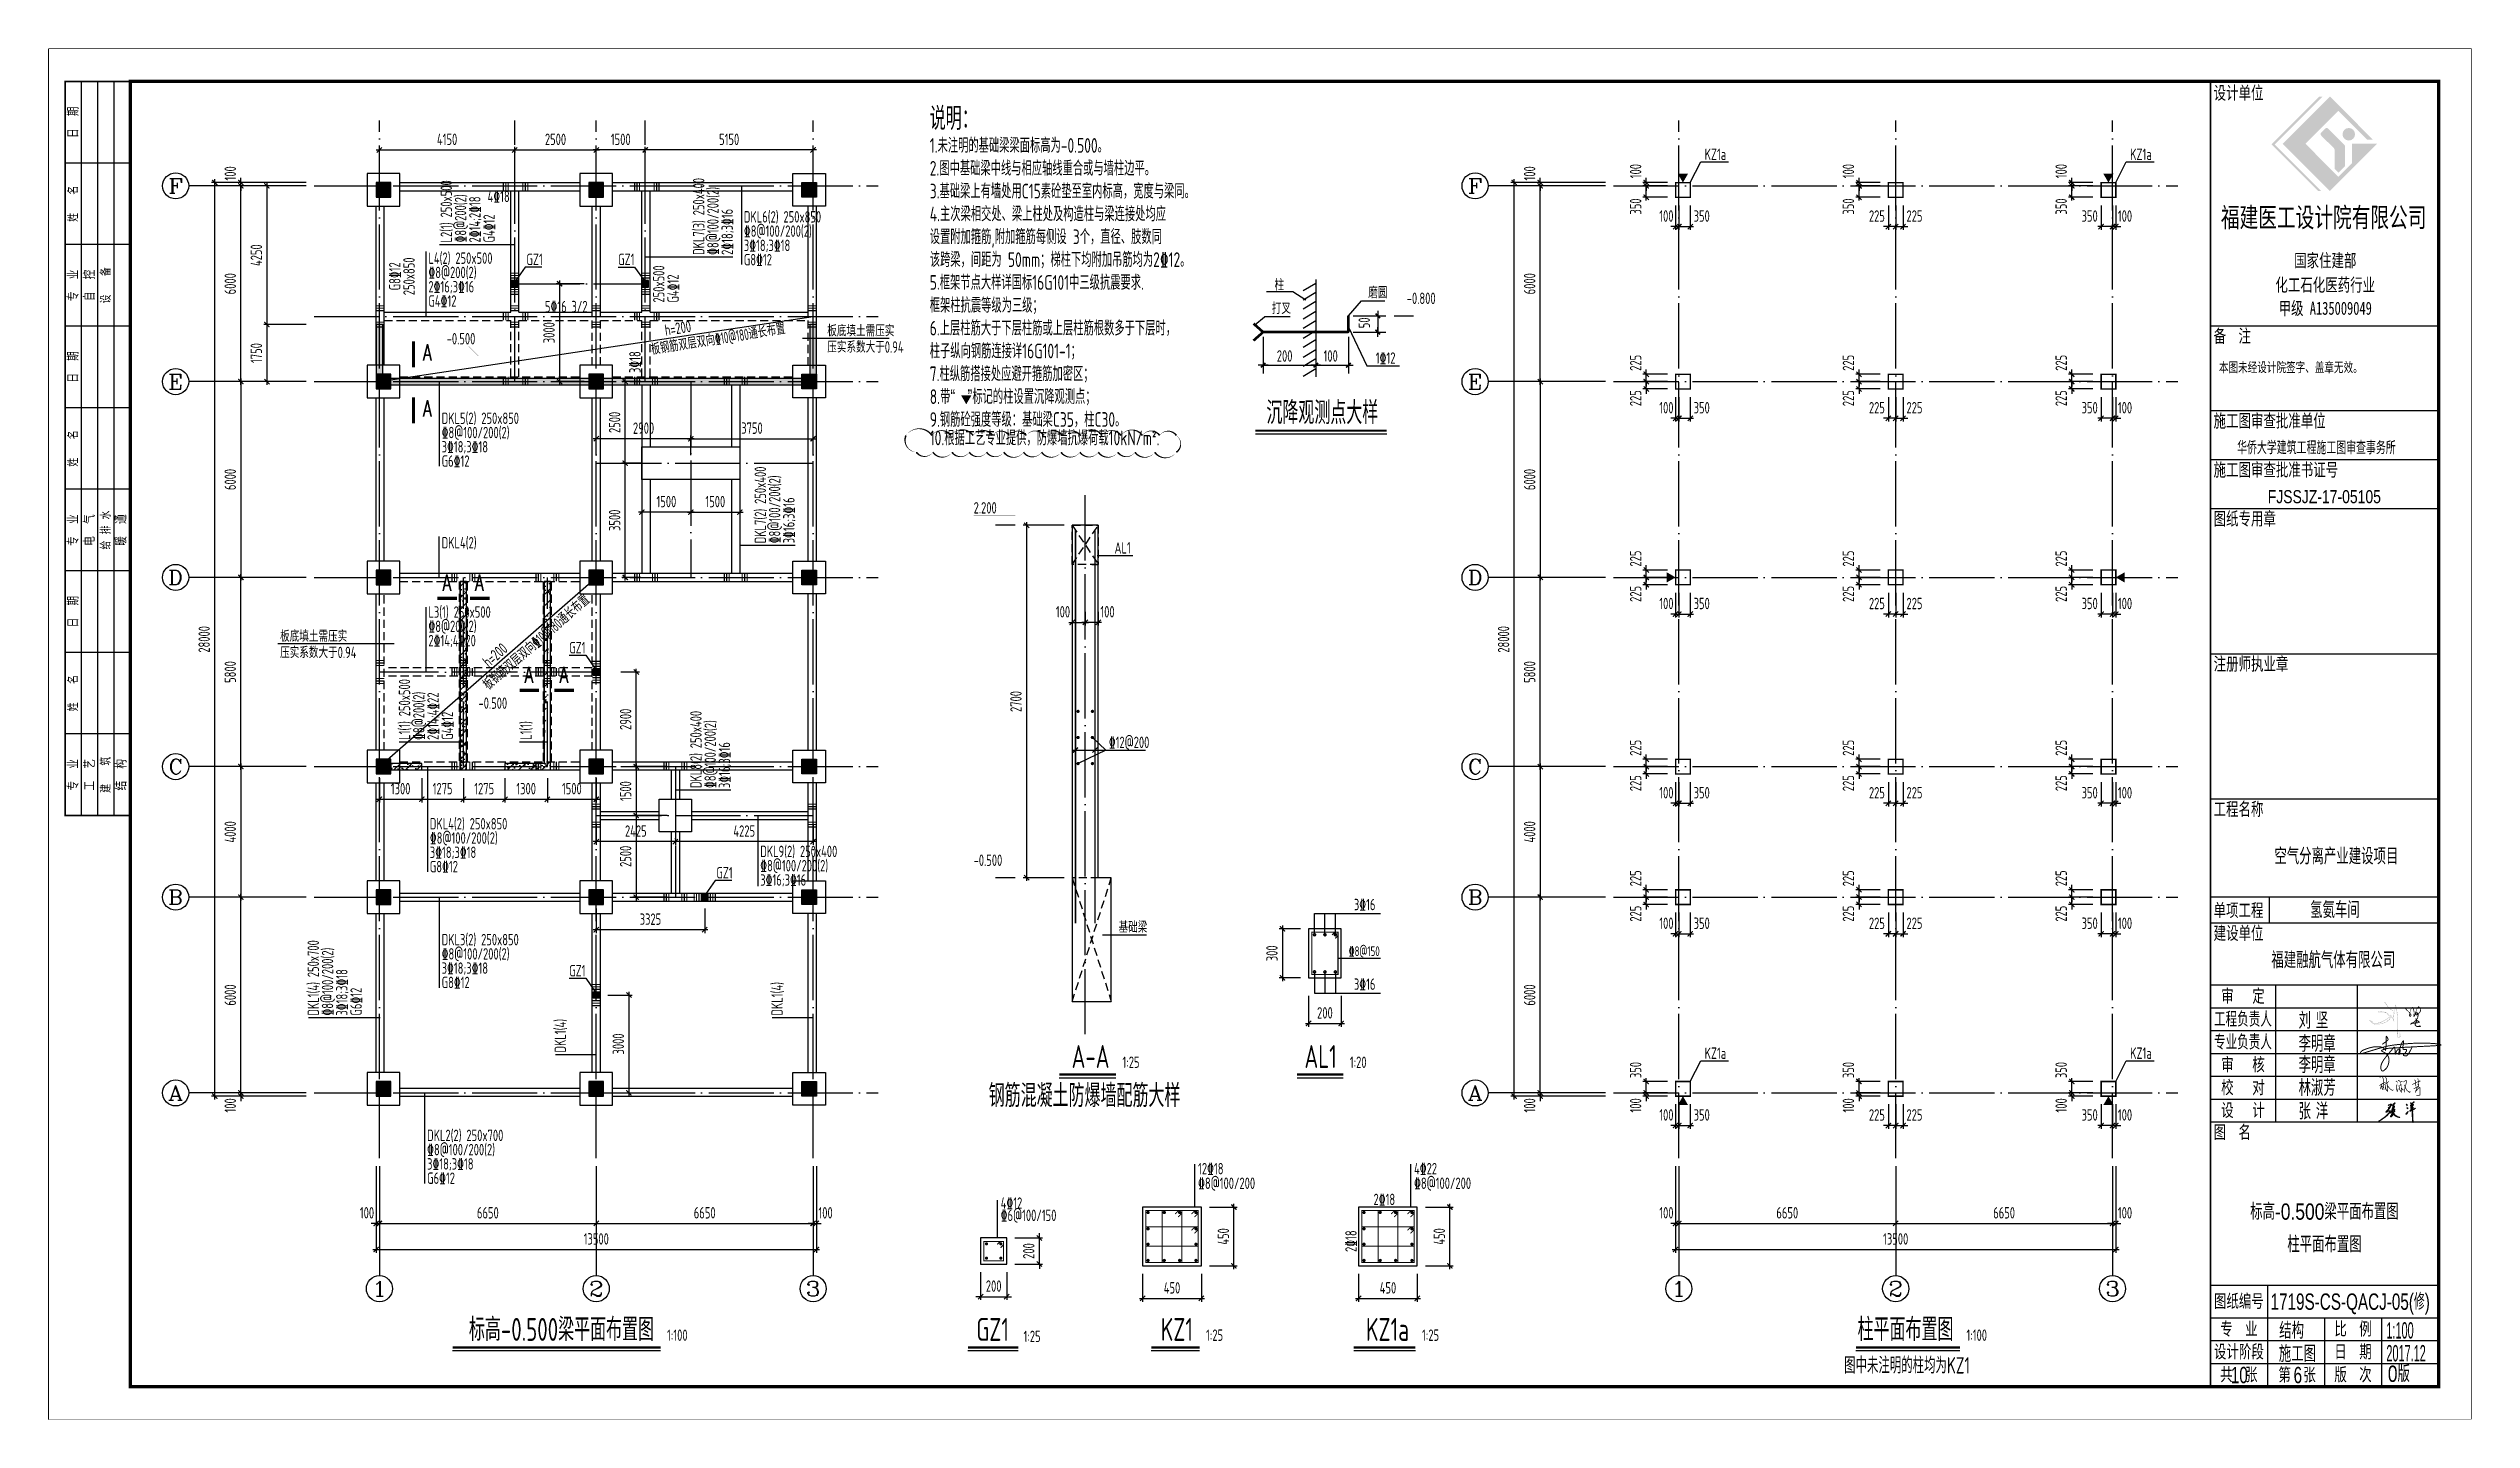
# Model space of a CAD drawing. Extents: x 297659 to 993057, y 192802 to 252212.
# Drawn here: x 646237 to 720547, y 192812 to 234832 of the extents above; entities that cross this region are included whole.
import ezdxf
from ezdxf.enums import TextEntityAlignment as Align

# ---------------------------------------------------------------- set-up
doc = ezdxf.new("R2010")
doc.units = 0
doc.header["$LTSCALE"] = 1000
doc.linetypes.add('3', pattern=[3.75, 2.5, -1.25])
doc.linetypes.add('DOTE', pattern=[2.42, 2, -0.2, 0.02, -0.2])
doc.layers.get('0').update_dxf_attribs({"linetype": 'CONTINUOUS'})
doc.layers.get('DEFPOINTS').update_dxf_attribs({"linetype": 'CONTINUOUS'})
for name, color, linetype in [('AXIS', 8, 'DOTE'), ('AXIS_DIM', 3, 'CONTINUOUS'), ('AXIS_TEXT', 3, 'CONTINUOUS'), ('BEAM_CON', 4, 'CONTINUOUS'), ('COLU', 7, 'CONTINUOUS'), ('COLU_DE', 7, 'CONTINUOUS'), ('CT', 255, 'CONTINUOUS'), ('DIM', 3, 'CONTINUOUS'), ('FRAME', 3, 'CONTINUOUS'), ('GJ', 1, 'CONTINUOUS'), ('HATCH', 8, 'CONTINUOUS'), ('PUB_TEXT', 7, 'CONTINUOUS'), ('S_BEAM', 4, 'CONTINUOUS'), ('S_BEAMDASH', 134, '3'), ('S_BEAMDIMLOCAL', 7, 'CONTINUOUS'), ('S_BEAMDIMLOCALVER', 7, 'CONTINUOUS'), ('S_BEAMDIMMASS', 2, 'CONTINUOUS'), ('S_BEAMDIMMASSVER', 2, 'CONTINUOUS'), ('S_SUBBEAMHOOP', 1, 'CONTINUOUS'), ('SJSM', 150, 'CONTINUOUS'), ('TEXT', 7, 'CONTINUOUS'), ('THIN', 7, 'CONTINUOUS'), ('TK', 211, 'CONTINUOUS'), ('中文板', 7, 'CONTINUOUS'), ('剖面', 3, 'CONTINUOUS'), ('审图中心证书', 7, 'CONTINUOUS'), ('文字', 7, 'CONTINUOUS'), ('柱涂实', 54, 'CONTINUOUS'), ('流程图', 1, 'CONTINUOUS'), ('砼墙-细线', 3, 'CONTINUOUS'), ('第三道尺寸线', 4, 'CONTINUOUS'), ('签字边框线', 4, 'CONTINUOUS')]:
    doc.layers.add(name, color=color, linetype=linetype)
doc.layers.add('rein', color=1, linetype='CONTINUOUS', lineweight=18)
doc.styles.add('_AXIS', font='complex.shx', dxfattribs={"bigfont": 'gbcbig.shx'})
doc.styles.add('_HZTXT', font='tq__rshz.shx', dxfattribs={"width": 0.8, "bigfont": 'tq__hzdc.shx'})
doc.styles.add('COMPLEX', font='COMPLEX')
doc.styles.add('DXFS', font='txt.shx', dxfattribs={"width": 0.7, "bigfont": 'dxfs.shx'})
doc.styles.add('FRAME', font='simhei.ttf', dxfattribs={"width": 0.7})
doc.styles.add('TSSD_Dimension', font='tssdeng.shx', dxfattribs={"width": 0.7, "bigfont": 'hztxt.shx'})
doc.styles.add('TSSD_Rein', font='tssdeng.shx', dxfattribs={"width": 0.7, "bigfont": 'hztxt.shx'})
doc.styles.add('ZSM-FF', font='SJRF', dxfattribs={"width": 0.7, "bigfont": 'HZF'})
doc.styles.add('黑体', font='simhei.ttf', dxfattribs={"width": 0.7})
doc.dimstyles.new('TSSD_100_100', dxfattribs={"dimtxt": 350, "dimasz": 150, "dimexe": 100, "dimexo": 250, "dimgap": 150, "dimtad": 1, "dimdec": 0, "dimzin": 0, "dimdsep": 46, "dimtxsty": 'TSSD_Dimension', "dimblk": 'ARCHTICK', "dimcen": 0, "dimdle": 100, "dimclrd": 3, "dimclre": 3, "dimclrt": 7, "dimadec": 0, "dimazin": 0, "dimtfac": 1, "dimtdec": 0, "dimtix": 1, "dimtmove": 2, "dimatfit": 3, "dimfxl": 0, "dimtolj": 1, "dimtzin": 0, "dimarcsym": 0})
doc.dimstyles.new('TSSD_100_100$0', dxfattribs={"dimtxt": 350, "dimasz": 100, "dimexe": 100, "dimexo": 250, "dimgap": 100, "dimtad": 1, "dimdec": 0, "dimzin": 0, "dimdsep": 46, "dimtxsty": 'TSSD_Rein', "dimblk": 'ARCHTICK', "dimcen": 0, "dimdle": 100, "dimclrt": 7, "dimadec": 0, "dimazin": 0, "dimtfac": 1, "dimtdec": 0, "dimtix": 1, "dimtmove": 2, "dimatfit": 3, "dimfxl": 0, "dimtolj": 1, "dimtzin": 0, "dimarcsym": 0})
doc.dimstyles.new('TSSD_20_100', dxfattribs={"dimtxt": 350, "dimasz": 150, "dimexe": 100, "dimexo": 250, "dimgap": 150, "dimtad": 1, "dimdec": 0, "dimlfac": 0.2, "dimzin": 0, "dimdsep": 46, "dimtxsty": 'TSSD_Dimension', "dimblk": 'ARCHTICK', "dimcen": 0, "dimdle": 100, "dimclrd": 256, "dimclre": 256, "dimclrt": 55, "dimadec": 0, "dimazin": 0, "dimtfac": 1, "dimtdec": 0, "dimtix": 1, "dimtmove": 2, "dimatfit": 3, "dimldrblk": '_tsdbk', "dimfxl": 0, "dimtolj": 1, "dimtzin": 0, "dimarcsym": 0})
doc.dimstyles.new('TSSD_25_100', dxfattribs={"dimtxt": 350, "dimasz": 150, "dimexe": 100, "dimexo": 250, "dimgap": 150, "dimtad": 1, "dimdec": 0, "dimlfac": 0.25, "dimzin": 0, "dimdsep": 46, "dimtxsty": 'TSSD_Dimension', "dimblk": 'ARCHTICK', "dimcen": 0, "dimdle": 100, "dimclrd": 40, "dimclre": 40, "dimclrt": 40, "dimadec": 0, "dimazin": 0, "dimtfac": 1, "dimtdec": 0, "dimtix": 1, "dimtmove": 2, "dimatfit": 3, "dimldrblk": '_tsdbk', "dimfxl": 0, "dimtolj": 1, "dimtzin": 0, "dimarcsym": 0})
pattern_1 = [(50, (64400, 10), (358.63009, -31.37607), [37.5, -412.5]), (355, (64400, 10), (-69.37567, 376.09607), [30, -330]), (100.4514, (64429.9, 7.4), (289.2547, 344.71977), [31.8701, -350.57106]), (46.1842, (64400, 110), (533.62052, -82.7595), [56.25, -618.75]), (96.6356, (64444.47, 103.1), (467.33135, 487.05894), [47.80514, -525.8565]), (351.1842, (64400, 110), (467.33097, 487.0593), [45, -495]), (21, (64450, 85), (298.45353, -201.30945), [37.5, -412.5]), (326, (64450, 85), (121.65767, 362.57502), [30, -330]), (71.4514, (64474.87, 68.22), (420.11131, 161.26525), [31.8701, -350.57106]), (37.5, (64400, 10), (6.079928, 166.446927), [0, -326, 0, -335, 0, -331.25]), (7.5, (64400, 10), (131.53477, 197.205856), [0, -191, 0, -318.5, 0, -126.25]), (327.5, (64288.5, 10), (266.911218, -11.277436), [0, -125, 0, -390, 0, -517.5]), (317.5, (64238.5, 10), (291.593085, 50.05249), [0, -162.5, 0, -259, 0, -367.5]), (45, (64400, 10), (-176.7767, 176.7767), [])]
pattern_2 = [(50, (0, 10), (358.63009, -31.37607), [37.5, -412.5]), (355, (0, 10), (-69.37567, 376.09607), [30, -330]), (100.4514, (29.9, 7.4), (289.25469, 344.71977), [31.8701, -350.57106]), (46.1842, (0, 110), (533.62052, -82.7595), [56.25, -618.75]), (96.6356, (44.47, 103.1), (467.33135, 487.05894), [47.80514, -525.8565]), (351.1842, (0, 110), (467.33097, 487.0593), [45, -495]), (21, (50, 85), (298.45353, -201.30945), [37.5, -412.5]), (326, (50, 85), (121.65767, 362.57502), [30, -330]), (71.4514, (74.87, 68.22), (420.11131, 161.26525), [31.8701, -350.57106]), (37.5, (0, 10), (6.079928, 166.446927), [0, -326, 0, -335, 0, -331.25]), (7.5, (0, 10), (131.53477, 197.205856), [0, -191, 0, -318.5, 0, -126.25]), (327.5, (-111.5, 10), (266.911218, -11.277436), [0, -125, 0, -390, 0, -517.5]), (317.5, (-161.5, 10), (291.593085, 50.05249), [0, -162.5, 0, -259, 0, -367.5]), (45, (0, 10), (-176.776695, 176.776695), [])]

msp = doc.modelspace()

# ---------------------------------------------------------------- texts
at = {"layer": 'PUB_TEXT', "style": '_HZTXT'}
for s, width, p in [('氢氨车间', 0.8, (715597.971, 208181.708)), ('1719S-CS-QACJ-05(修)', 0.7, (714383.967, 196174.42)), ('10', 0.7, (713164.382, 193924.447)), ('6', 0.7, (715089.392, 193924.447)), ('0版', 0.8, (717979.514, 193964.703))]:
    msp.add_text(s, height=500, dxfattribs=dict(at, width=width)).set_placement(p)
at = {"layer": 'S_BEAMDIMLOCAL', "style": 'TSSD_Rein', "width": 0.7}
msp.add_text('4%%13218', height=350, dxfattribs=at).set_placement((660043.67, 230471.658), align=Align.TOP_CENTER)
msp.add_text('4%%13218', height=350, dxfattribs=at).set_placement((660043.67, 230471.658), align=Align.TOP_CENTER)
at = {"layer": 'S_BEAMDIMLOCALVER', "style": 'TSSD_Rein', "width": 0.7}
for s, p in [('G8%%13212', (656681.783, 227848.871)), ('250x850', (657119.783, 227848.871))]:
    msp.add_text(s, height=350, rotation=89.99999846, dxfattribs=at).set_placement(p, align=Align.TOP_CENTER)
msp.add_text('3%%13218', height=350, rotation=89.99999846, dxfattribs=at).set_placement((664396.971, 224884.982))
at = {"layer": 'S_BEAMDIMMASS', "style": 'TSSD_Rein', "width": 0.7}
for s, height, p in [('DKL6(2) 250x850', 349.99999, (667563.247, 229496.787)), ('3%%13218;3%%13218', 349.99999, (667563.247, 228621.787)), ('%%1328@100/200(2)', 349.99999, (667563.247, 229059.287)), ('G8%%13212', 350, (667563.247, 228183.787)), ('板底填土需压实', 350, (670121.329, 226007.19)), ('压实系数大于0.94', 350, (670121.329, 225507.19)), ('DKL5(2) 250x850', 349.99999, (658295.021, 223323.804)), ('%%1328@100/200(2)', 349.99999, (658295.021, 222886.304)), ('3%%13218;3%%13218', 349.99999, (658295.021, 222448.804)), ('G6%%13212', 350, (658295.021, 222010.804)), ('DKL4(2)', 350, (658295.021, 219508.315)), ('板底填土需压实', 350, (653341.776, 216646.462)), ('压实系数大于0.94', 350, (653341.776, 216146.462)), ('DKL4(2) 250x850', 349.99999, (657932.768, 210895.854)), ('3%%13218;3%%13218', 349.99999, (657932.768, 210020.854)), ('%%1328@100/200(2)', 349.99999, (657932.768, 210458.354)), ('DKL9(2) 250x400', 349.99999, (668065.719, 210048.625)), ('G8%%13212', 350, (657932.768, 209582.854)), ('%%1328@100/200(2)', 349.99999, (668065.719, 209611.125)), ('3%%13216;3%%13216', 349.99999, (668065.719, 209173.625)), ('DKL3(2) 250x850', 349.99999, (658295.021, 207345.551)), ('3%%13218;3%%13218', 349.99999, (658295.021, 206470.551)), ('%%1328@100/200(2)', 349.99999, (658295.021, 206908.051)), ('G8%%13212', 350, (658295.021, 206032.551)), ('DKL2(2) 250x700', 349.99999, (657849.494, 201345.551)), ('3%%13218;3%%13218', 349.99999, (657849.494, 200470.551)), ('%%1328@100/200(2)', 349.99999, (657849.494, 200908.051)), ('G6%%13212', 350, (657849.494, 200032.551))]:
    msp.add_text(s, height=height, dxfattribs=at).set_placement(p)
at = {"layer": 'S_BEAMDIMMASSVER', "style": 'TSSD_Rein', "width": 0.7}
for s, height, rotation, p in [('L2(1) 250x500', 349.99999, 89.99999846, (658612.355, 228885.371)), ('DKL7(3) 250x400', 349.99999, 89.99999846, (666352.226, 228505.631)), ('%%1328@100/200(2)', 349.99999, 89.99999846, (666789.726, 228505.631)), ('%%1328@200(2)', 349.99999, 89.99999846, (659049.855, 228885.371)), ('2%%13214;2%%13218', 349.99999, 89.99999846, (659487.355, 228885.371)), ('G4%%13212', 350, 89.99999846, (659924.855, 228885.371)), ('2%%13218;3%%13216', 349.99999, 89.99999846, (667227.226, 228505.631)), ('L4(2) 250x500', 349.99999, 359.99999847, (657889.014, 228230.539)), ('%%1328@200(2)', 349.99999, 359.99999847, (657889.014, 227793.039)), ('250x500', 350, 89.99999846, (665128.91, 227044.304)), ('2%%13216;3%%13216', 349.99999, 359.99999847, (657889.014, 227355.539)), ('G4%%13212', 350, 89.99999846, (665566.41, 227044.304)), ('G4%%13212', 350, 359.99999847, (657889.014, 226918.039)), ('5%%13216 3/2', 349.99999, 359.99999847, (661462.949, 226746.708)), ('DKL7(2) 250x400', 349.99999, 89.99999846, (668243.458, 219665.179)), ('%%1328@100/200(2)', 349.99999, 89.99999846, (668680.958, 219665.179)), ('3%%13216;3%%13216', 349.99999, 89.99999846, (669118.458, 219665.179)), ('L3(1) 250x500', 349.99999, 359.99999847, (657889.014, 217384.575)), ('%%1328@200(2)', 349.99999, 359.99999847, (657889.014, 216947.075)), ('2%%13214;4%%13220', 349.99999, 359.99999847, (657889.014, 216509.575)), ('L1(1) 250x500', 349.99999, 89.99999846, (657331.078, 213640.578)), ('%%1328@200(2)', 349.99999, 89.99999846, (657768.578, 213640.578)), ('2%%13214;4%%13222', 349.99999, 89.99999846, (658206.078, 213640.578)), ('G4%%13212', 350, 89.99999846, (658643.578, 213640.578)), ('L1(1)', 350, 89.99999846, (661054.169, 213640.578)), ('DKL8(2) 250x400', 349.99999, 89.99999846, (666268.088, 212164.291)), ('%%1328@100/200(2)', 349.99999, 89.99999846, (666705.588, 212164.291)), ('3%%13216;3%%13216', 349.99999, 89.99999846, (667143.088, 212164.291)), ('DKL1(4) 250x700', 349.99999, 89.99999846, (654532.918, 205190.84)), ('%%1328@100/200(2)', 349.99999, 89.99999846, (654970.418, 205190.84)), ('3%%13218;3%%13218', 349.99999, 89.99999846, (655407.918, 205190.84)), ('G6%%13212', 350, 89.99999846, (655845.918, 205190.84)), ('DKL1(4)', 350, 89.99999846, (668756.779, 205190.84)), ('DKL1(4)', 350, 89.99999846, (662106.779, 204059.408))]:
    msp.add_text(s, height=height, rotation=rotation, dxfattribs=at).set_placement(p)
at = {"layer": 'SJSM', "style": 'TSSD_Rein', "width": 0.7}
for s, height, p in [('说明：', 700, (673264.417, 232335.334)), ('1.未注明的基础梁梁面标高为-0.500。', 450, (673264.417, 231635.334)), ('2.图中基础梁中线与相应轴线重合或与墙柱边平。', 450, (673264.417, 230935.334)), ('3.基础梁上有墙处用C15素砼垫至室内标高，宽度与梁同。', 450, (673264.417, 230235.334)), ('4.主次梁相交处、梁上柱处及构造柱与梁连接处均应', 450, (673264.417, 229535.334)), ('设置附加箍筋,附加箍筋每侧设 3个，直径、肢数同', 450, (673264.417, 228835.334)), ('该跨梁，间距为 50mm；梯柱下均附加吊筋均为2\x8412。', 450, (673264.417, 228135.334)), ('5.框架节点大样详国标16G101中三级抗震要求.', 450, (673264.417, 227435.334)), ('框架柱抗震等级为三级；', 450, (673264.417, 226735.334)), ('6.上层柱筋大于下层柱筋或上层柱筋根数多于下层时，', 450, (673264.417, 226035.334)), ('柱子纵向钢筋连接详16G101-1；', 450, (673264.417, 225335.334)), ('7.柱纵筋搭接处应避开箍筋加密区；', 450, (673264.417, 224635.334)), ('8.带“  ”标记的柱设置沉降观测点；', 450, (673264.417, 223935.334)), ('9.钢筋砼强度等级：基础梁C35，柱C30。', 450, (673264.417, 223235.334))]:
    msp.add_text(s, height=height, dxfattribs=at).set_placement(p)
msp.add_text('10.根据工艺专业提供，防爆墙抗爆荷载10kN/m%%1402%%141.', height=450, dxfattribs=at).set_placement((673264.417, 222535.334), align=Align.BOTTOM_LEFT)
at = {"layer": 'TEXT', "width": 0.7}
for s, height, style, p in [('KZ1a', 350, 'TSSD_Rein', (697028.97, 231413.725)), ('KZ1a', 350, 'TSSD_Rein', (710078.97, 231413.725)), ('GZ1', 350, 'TSSD_Rein', (660895.658, 228193.545)), ('GZ1', 350, 'TSSD_Rein', (663707.131, 228193.545)), ('柱', 350, 'TSSD_Rein', (683837.134, 227412.132)), ('磨圆', 350, 'TSSD_Rein', (686709.797, 227178.607)), ('打叉', 350, 'TSSD_Rein', (683754.308, 226693.295)), ('A', 500, 'COMPLEX', (657721.73, 225270.747)), ('200', 350, 'TSSD_Rein', (683907.49, 225233.011)), ('100', 350, 'TSSD_Rein', (685341.048, 225233.011)), ('1\x8412', 350, 'TSSD_Rein', (686942.773, 225168.825, -10)), ('A', 500, 'COMPLEX', (657721.73, 223553.135)), ('A', 500, 'COMPLEX', (658322.153, 218207.222)), ('A', 500, 'COMPLEX', (659317.432, 218207.222)), ('GZ1', 350, 'TSSD_Rein', (662207.131, 216293.545)), ('A', 500, 'COMPLEX', (660837.356, 215385.314)), ('A', 500, 'COMPLEX', (661909.787, 215385.314)), ('GZ1', 350, 'TSSD_Rein', (666720.658, 209393.545)), ('%%1328@150', 300, 'TSSD_Rein', (686112.688, 207015.329)), ('GZ1', 350, 'TSSD_Rein', (662207.131, 206393.545)), ('KZ1a', 350, 'TSSD_Rein', (697028.97, 203863.725)), ('KZ1a', 350, 'TSSD_Rein', (710078.97, 203863.725)), ('12%%13218', 350, 'TSSD_Rein', (681493.288, 200324.964)), ('4%%13222', 350, 'TSSD_Rein', (688116.365, 200324.964)), ('%%1328@100/200', 350, 'TSSD_Rein', (681493.288, 199878.019)), ('%%1328@100/200', 350, 'TSSD_Rein', (688116.365, 199878.019)), ('4\x8412', 350, 'TSSD_Rein', (675439.479, 199269.449)), ('\x846@100/150', 350, 'TSSD_Rein', (675439.479, 198894.449)), ('2%%13218', 350, 'TSSD_Rein', (686873.541, 199381.785))]:
    msp.add_text(s, height=height, dxfattribs=dict(at, style=style)).set_placement(p)
at = {"layer": 'TEXT', "style": 'TSSD_Rein'}
for s, rotation, width, p in [('板钢筋双层双向%%13210@180通长布置', 9, 0.6, (664743.715, 225435.646)), ('h=200', 9, 0.7, (665166.198, 226022.398)), ('50', 90, 0.7, (686762.772, 226258.228)), ('板钢筋双层双向%%13210@180通长布置', 41, 0.6, (659739.117, 215145.032)), ('h=200', 41, 0.7, (659741.718, 215844.275)), ('2%%13218', 90, 0.7, (686356.365, 197946.89))]:
    msp.add_text(s, height=350, rotation=rotation, dxfattribs=dict(at, width=width)).set_placement(p)
at = {"layer": 'TEXT', "linetype": 'ByBlock', "style": 'TSSD_Rein', "width": 0.7}
for s, height, p in [('沉降观测点大样', 700, (683588.388, 223318.368)), ('1:25', 350, (679174.931, 203587.421)), ('1:100', 350, (665207.74, 195221.785)), ('1:25', 350, (676140.864, 195183.986)), ('1:25', 350, (681737.513, 195221.785)), ('1:25', 350, (688360.59, 195221.785)), ('1:100', 350, (705057.74, 195221.785))]:
    msp.add_text(s, height=height, dxfattribs=at).set_placement(p)
at = {"layer": 'TEXT', "style": 'TSSD_Rein', "width": 0.7}
for s, height, p in [('AL1', 350, (679179.504, 219702.782)), ('%%13212@200', 349.99999, (679376.638, 213740.841)), ('基础梁', 350, (679496.325, 208078.445))]:
    msp.add_text(s, height=height, dxfattribs=at).set_placement(p, align=Align.TOP_CENTER)
for p in [(686933.31, 208419.592), (686933.31, 205979.592)]:
    msp.add_text('3\x8416', height=350, dxfattribs=at).set_placement(p, align=Align.RIGHT)
at = {"layer": 'TEXT', "linetype": 'ByBlock', "style": 'TSSD_Rein', "width": 0.7}
for s, height, p in [('A-A', 700, (678774.931, 203587.653)), ('钢筋混凝土防爆墙配筋大样', 700, (680951.39, 202387.653)), ('标高-0.500梁平面布置图', 700, (664807.74, 195221.785)), ('GZ1', 700, (675694.194, 195222.016)), ('KZ1', 700, (681337.513, 195222.016)), ('KZ1a', 700, (687960.59, 195222.016)), ('柱平面布置图', 700, (704657.74, 195221.785)), ('图中未注明的柱均为KZ1', 500, (705164.395, 194221.785))]:
    msp.add_text(s, height=height, dxfattribs=at).set_placement(p, align=Align.RIGHT)
at = {"layer": 'THIN', "style": 'TSSD_Rein', "width": 0.7}
msp.add_text('-0.800', height=350, dxfattribs=at).set_placement((688777.634, 226999.917), align=Align.RIGHT)
for s, p in [('-0.500', (658449.916, 225762.228)), ('2.200', (674609.578, 220578.348)), ('-0.500', (659425.626, 214591.998)), ('-0.500', (674609.578, 209778.348))]:
    msp.add_text(s, height=350, dxfattribs=at).set_placement(p)
at = {"layer": 'TK', "style": 'ZSM-FF', "width": 0.8}
for s, p in [('标高-0.500梁平面布置图', (716036.971, 199207.708)), ('柱平面布置图', (716036.971, 198207.708))]:
    msp.add_text(s, height=500, dxfattribs=at).set_placement(p, align=Align.MIDDLE)
at = {"layer": '中文板', "linetype": 'ByBlock', "style": 'TSSD_Rein', "width": 0.7}
msp.add_text('AL1', height=700, dxfattribs=at).set_placement((685747.358, 203587.421), align=Align.RIGHT)
msp.add_text('1:20', height=350, dxfattribs=at).set_placement((686147.358, 203587.421))

# ---------------------------------------------------------------- blocks, each defined once
blk = doc.blocks.new('_ARCHTICK')
at = {"color": 0}
blk.add_lwpolyline([(-0.53, -0.53, 0.25, 0.25, 0), (0.53, 0.53, 0.5, 0.5, 0)], format="xyseb", dxfattribs=at)
blk = doc.blocks.new('*D550')
at = {"layer": 'AXIS_DIM', "color": 3, "lineweight": -2}
for p, q in [((654137, 208822), (652037, 208822)), ((652137, 202722), (652137, 208922)), ((654137, 202822), (652037, 202822))]:
    blk.add_line(p, q, dxfattribs=at)
at = {"layer": 'DEFPOINTS', "color": 0}
for p in [(652137, 208822), (654387, 208822), (654387, 202822)]:
    blk.add_point(p, dxfattribs=at)
at = {"layer": 'AXIS_DIM', "color": 3, "lineweight": -2, "xscale": 150, "yscale": 150, "zscale": 150}
for p, rotation in [((652137, 208822), 90), ((652137, 202822), 270)]:
    blk.add_blockref('_ARCHTICK', p, dxfattribs=dict(at, rotation=rotation))
at = {"layer": 'AXIS_DIM', "color": 7, "insert": (651812, 205822), "char_height": 350, "attachment_point": 5, "rotation": 90, "style": 'TSSD_Dimension'}
blk.add_mtext('\\A1;6000', dxfattribs=at)
blk = doc.blocks.new('*D551')
at = {"layer": 'AXIS_DIM', "color": 3, "lineweight": -2}
for p, q in [((654137, 212822), (652037, 212822)), ((652137, 212922), (652137, 208722)), ((654137, 208822), (652037, 208822))]:
    blk.add_line(p, q, dxfattribs=at)
at = {"layer": 'DEFPOINTS', "color": 0}
for p in [(654387, 212822), (652137, 208822), (654387, 208822)]:
    blk.add_point(p, dxfattribs=at)
at = {"layer": 'AXIS_DIM', "color": 3, "lineweight": -2, "xscale": 150, "yscale": 150, "zscale": 150}
for p, rotation in [((652137, 212822), 90), ((652137, 208822), 270)]:
    blk.add_blockref('_ARCHTICK', p, dxfattribs=dict(at, rotation=rotation))
at = {"layer": 'AXIS_DIM', "color": 7, "insert": (651812, 210822), "char_height": 350, "attachment_point": 5, "rotation": 90, "style": 'TSSD_Dimension'}
blk.add_mtext('\\A1;4000', dxfattribs=at)
blk = doc.blocks.new('*D552')
at = {"layer": 'AXIS_DIM', "color": 3, "lineweight": -2}
for p, q in [((654137, 224622), (652037, 224622)), ((652137, 224722), (652137, 218522)), ((654137, 218622), (652037, 218622))]:
    blk.add_line(p, q, dxfattribs=at)
at = {"layer": 'DEFPOINTS', "color": 0}
for p in [(654387, 224622), (652137, 218622), (654387, 218622)]:
    blk.add_point(p, dxfattribs=at)
at = {"layer": 'AXIS_DIM', "color": 3, "lineweight": -2, "xscale": 150, "yscale": 150, "zscale": 150}
for p, rotation in [((652137, 224622), 90), ((652137, 218622), 270)]:
    blk.add_blockref('_ARCHTICK', p, dxfattribs=dict(at, rotation=rotation))
at = {"layer": 'AXIS_DIM', "color": 7, "insert": (651812, 221622), "char_height": 350, "attachment_point": 5, "rotation": 90, "style": 'TSSD_Dimension'}
blk.add_mtext('\\A1;6000', dxfattribs=at)
blk = doc.blocks.new('*D553')
at = {"layer": 'AXIS_DIM', "color": 3, "lineweight": -2}
for p, q in [((654137, 230722), (651237, 230722)), ((651337, 202622), (651337, 230822)), ((654137, 202722), (651237, 202722))]:
    blk.add_line(p, q, dxfattribs=at)
at = {"layer": 'DEFPOINTS', "color": 0}
for p in [(651337, 230722), (654387, 230722), (654387, 202722)]:
    blk.add_point(p, dxfattribs=at)
at = {"layer": 'AXIS_DIM', "color": 3, "lineweight": -2, "xscale": 150, "yscale": 150, "zscale": 150}
for p, rotation in [((651337, 230722), 90), ((651337, 202722), 270)]:
    blk.add_blockref('_ARCHTICK', p, dxfattribs=dict(at, rotation=rotation))
at = {"layer": 'AXIS_DIM', "color": 7, "insert": (651012, 216722), "char_height": 350, "attachment_point": 5, "rotation": 90, "style": 'TSSD_Dimension'}
blk.add_mtext('\\A1;28000', dxfattribs=at)
blk = doc.blocks.new('*D554')
at = {"layer": 'AXIS_DIM', "color": 3, "lineweight": -2}
for p, q in [((652137, 202822), (652137, 202972)), ((654137, 202822), (652037, 202822)), ((654137, 202722), (652037, 202722)), ((652137, 202822), (652137, 202722)), ((652137, 202722), (652137, 202572))]:
    blk.add_line(p, q, dxfattribs=at)
at = {"layer": 'DEFPOINTS', "color": 0}
for p in [(652137, 202722), (654387, 202822), (654387, 202722)]:
    blk.add_point(p, dxfattribs=at)
at = {"layer": 'AXIS_DIM', "color": 3, "lineweight": -2, "xscale": 150, "yscale": 150, "zscale": 150}
for p, rotation in [((652137, 202822), 270), ((652137, 202722), 90)]:
    blk.add_blockref('_ARCHTICK', p, dxfattribs=dict(at, rotation=rotation))
at = {"layer": 'AXIS_DIM', "color": 7, "insert": (651812, 202439), "char_height": 350, "attachment_point": 5, "rotation": 90, "style": 'TSSD_Dimension'}
blk.add_mtext('\\A1;100', dxfattribs=at)
blk = doc.blocks.new('*D555')
at = {"layer": 'AXIS_DIM', "color": 3, "lineweight": -2}
for p, q in [((654137, 230722), (652037, 230722)), ((654137, 230622), (652037, 230622)), ((652137, 230722), (652137, 230872)), ((652137, 230622), (652137, 230722)), ((652137, 230622), (652137, 230472))]:
    blk.add_line(p, q, dxfattribs=at)
at = {"layer": 'DEFPOINTS', "color": 0}
for p in [(652137, 230722), (654387, 230722), (654387, 230622)]:
    blk.add_point(p, dxfattribs=at)
at = {"layer": 'AXIS_DIM', "color": 3, "lineweight": -2, "xscale": 150, "yscale": 150, "zscale": 150}
for p, rotation in [((652137, 230722), 270), ((652137, 230622), 90)]:
    blk.add_blockref('_ARCHTICK', p, dxfattribs=dict(at, rotation=rotation))
at = {"layer": 'AXIS_DIM', "color": 7, "insert": (651812, 231004), "char_height": 350, "attachment_point": 5, "rotation": 90, "style": 'TSSD_Dimension'}
blk.add_mtext('\\A1;100', dxfattribs=at)
blk = doc.blocks.new('_AXISO')
blk.add_circle((0, 0), 0.5)
at = {"layer": 'AXIS_TEXT', "style": 'COMPLEX', "width": 1.041667}
blk.add_attdef('A', text='', height=0.56, dxfattribs=at).set_placement((-0.25, -0.28), (0.25, -0.28), align=Align.FIT)
blk = doc.blocks.new('*D556')
at = {"layer": 'AXIS_DIM', "color": 3, "lineweight": -2}
for p, q in [((654137, 218622), (652037, 218622)), ((652137, 212722), (652137, 218722)), ((654137, 212822), (652037, 212822))]:
    blk.add_line(p, q, dxfattribs=at)
at = {"layer": 'DEFPOINTS', "color": 0}
for p in [(652137, 218622), (654387, 218622), (654387, 212822)]:
    blk.add_point(p, dxfattribs=at)
at = {"layer": 'AXIS_DIM', "color": 3, "lineweight": -2, "xscale": 150, "yscale": 150, "zscale": 150}
for p, rotation in [((652137, 218622), 90), ((652137, 212822), 270)]:
    blk.add_blockref('_ARCHTICK', p, dxfattribs=dict(at, rotation=rotation))
at = {"layer": 'AXIS_DIM', "color": 7, "insert": (651812, 215722), "char_height": 350, "attachment_point": 5, "rotation": 90, "style": 'TSSD_Dimension'}
blk.add_mtext('\\A1;5800', dxfattribs=at)
blk = doc.blocks.new('*D557')
at = {"layer": 'AXIS_DIM', "color": 3, "lineweight": -2}
for p, q in [((656387, 200572), (656387, 198722)), ((663037, 200572), (663037, 198722)), ((656287, 198822), (663137, 198822))]:
    blk.add_line(p, q, dxfattribs=at)
at = {"layer": 'DEFPOINTS', "color": 0}
for p in [(656387, 200822), (663037, 200822), (663037, 198822)]:
    blk.add_point(p, dxfattribs=at)
at = {"layer": 'AXIS_DIM', "color": 3, "lineweight": -2, "xscale": 150, "yscale": 150, "zscale": 150, "rotation": 180}
blk.add_blockref('_ARCHTICK', (656387, 198822), dxfattribs=at)
at = {"layer": 'AXIS_DIM', "color": 3, "lineweight": -2, "xscale": 150, "yscale": 150, "zscale": 150}
blk.add_blockref('_ARCHTICK', (663037, 198822), dxfattribs=at)
at = {"layer": 'AXIS_DIM', "color": 7, "insert": (659712, 199147), "char_height": 350, "attachment_point": 5, "style": 'TSSD_Dimension'}
blk.add_mtext('\\A1;6650', dxfattribs=at)
blk = doc.blocks.new('*D558')
at = {"layer": 'AXIS_DIM', "color": 3, "lineweight": -2}
for p, q in [((663037, 200572), (663037, 198722)), ((669687, 200572), (669687, 198722)), ((662937, 198822), (669787, 198822))]:
    blk.add_line(p, q, dxfattribs=at)
at = {"layer": 'DEFPOINTS', "color": 0}
for p in [(663037, 200822), (669687, 200822), (669687, 198822)]:
    blk.add_point(p, dxfattribs=at)
at = {"layer": 'AXIS_DIM', "color": 3, "lineweight": -2, "xscale": 150, "yscale": 150, "zscale": 150, "rotation": 180}
blk.add_blockref('_ARCHTICK', (663037, 198822), dxfattribs=at)
at = {"layer": 'AXIS_DIM', "color": 3, "lineweight": -2, "xscale": 150, "yscale": 150, "zscale": 150}
blk.add_blockref('_ARCHTICK', (669687, 198822), dxfattribs=at)
at = {"layer": 'AXIS_DIM', "color": 7, "insert": (666362, 199147), "char_height": 350, "attachment_point": 5, "style": 'TSSD_Dimension'}
blk.add_mtext('\\A1;6650', dxfattribs=at)
blk = doc.blocks.new('*D559')
at = {"layer": 'AXIS_DIM', "color": 3, "lineweight": -2}
for p, q in [((656287, 200572), (656287, 197922)), ((669787, 200572), (669787, 197922)), ((656187, 198022), (669887, 198022))]:
    blk.add_line(p, q, dxfattribs=at)
at = {"layer": 'DEFPOINTS', "color": 0}
for p in [(656287, 200822), (669787, 200822), (669787, 198022)]:
    blk.add_point(p, dxfattribs=at)
at = {"layer": 'AXIS_DIM', "color": 3, "lineweight": -2, "xscale": 150, "yscale": 150, "zscale": 150, "rotation": 180}
blk.add_blockref('_ARCHTICK', (656287, 198022), dxfattribs=at)
at = {"layer": 'AXIS_DIM', "color": 3, "lineweight": -2, "xscale": 150, "yscale": 150, "zscale": 150}
blk.add_blockref('_ARCHTICK', (669787, 198022), dxfattribs=at)
at = {"layer": 'AXIS_DIM', "color": 7, "insert": (663037, 198347), "char_height": 350, "attachment_point": 5, "style": 'TSSD_Dimension'}
blk.add_mtext('\\A1;13500', dxfattribs=at)
blk = doc.blocks.new('*D560')
at = {"layer": 'AXIS_DIM', "color": 3, "lineweight": -2}
for p, q in [((669687, 200572), (669687, 198722)), ((669787, 200572), (669787, 198722)), ((669687, 198822), (669537, 198822)), ((669687, 198822), (669787, 198822)), ((669787, 198822), (669937, 198822))]:
    blk.add_line(p, q, dxfattribs=at)
at = {"layer": 'DEFPOINTS', "color": 0}
for p in [(669687, 200822), (669787, 200822), (669787, 198822)]:
    blk.add_point(p, dxfattribs=at)
at = {"layer": 'AXIS_DIM', "color": 3, "lineweight": -2, "xscale": 150, "yscale": 150, "zscale": 150}
blk.add_blockref('_ARCHTICK', (669687, 198822), dxfattribs=at)
at = {"layer": 'AXIS_DIM', "color": 3, "lineweight": -2, "xscale": 150, "yscale": 150, "zscale": 150, "rotation": 180}
blk.add_blockref('_ARCHTICK', (669787, 198822), dxfattribs=at)
at = {"layer": 'AXIS_DIM', "color": 7, "insert": (670069, 199147), "char_height": 350, "attachment_point": 5, "style": 'TSSD_Dimension'}
blk.add_mtext('\\A1;100', dxfattribs=at)
blk = doc.blocks.new('*D561')
at = {"layer": 'AXIS_DIM', "color": 3, "lineweight": -2}
for p, q in [((656287, 200572), (656287, 198722)), ((656387, 200572), (656387, 198722)), ((656287, 198822), (656137, 198822)), ((656387, 198822), (656287, 198822)), ((656387, 198822), (656537, 198822))]:
    blk.add_line(p, q, dxfattribs=at)
at = {"layer": 'DEFPOINTS', "color": 0}
for p in [(656287, 200822), (656387, 200822), (656287, 198822)]:
    blk.add_point(p, dxfattribs=at)
at = {"layer": 'AXIS_DIM', "color": 3, "lineweight": -2, "xscale": 150, "yscale": 150, "zscale": 150}
blk.add_blockref('_ARCHTICK', (656287, 198822), dxfattribs=at)
at = {"layer": 'AXIS_DIM', "color": 3, "lineweight": -2, "xscale": 150, "yscale": 150, "zscale": 150, "rotation": 180}
blk.add_blockref('_ARCHTICK', (656387, 198822), dxfattribs=at)
at = {"layer": 'AXIS_DIM', "color": 7, "insert": (656005, 199147), "char_height": 350, "attachment_point": 5, "style": 'TSSD_Dimension'}
blk.add_mtext('\\A1;100', dxfattribs=at)
blk = doc.blocks.new('*D562')
at = {"layer": 'AXIS_DIM', "color": 3, "lineweight": -2}
for p, q in [((654137, 230622), (652037, 230622)), ((652137, 224522), (652137, 230722)), ((654137, 224622), (652037, 224622))]:
    blk.add_line(p, q, dxfattribs=at)
at = {"layer": 'DEFPOINTS', "color": 0}
for p in [(652137, 230622), (654387, 230622), (654387, 224622)]:
    blk.add_point(p, dxfattribs=at)
at = {"layer": 'AXIS_DIM', "color": 3, "lineweight": -2, "xscale": 150, "yscale": 150, "zscale": 150}
for p, rotation in [((652137, 230622), 90), ((652137, 224622), 270)]:
    blk.add_blockref('_ARCHTICK', p, dxfattribs=dict(at, rotation=rotation))
at = {"layer": 'AXIS_DIM', "color": 7, "insert": (651812, 227622), "char_height": 350, "attachment_point": 5, "rotation": 90, "style": 'TSSD_Dimension'}
blk.add_mtext('\\A1;6000', dxfattribs=at)
blk = doc.blocks.new('*D563')
at = {"layer": 'DEFPOINTS', "color": 0}
for p in [(663924, 222121), (664655, 222121), (664655, 218622)]:
    blk.add_point(p, dxfattribs=at)
at = {"layer": 'DIM', "color": 3, "lineweight": -2}
for p, q in [((663924, 218522), (663924, 222221)), ((664405, 222121), (663824, 222121)), ((664405, 218622), (663824, 218622))]:
    blk.add_line(p, q, dxfattribs=at)
at = {"layer": 'DIM', "color": 3, "lineweight": -2, "xscale": 150, "yscale": 150, "zscale": 150}
for p, rotation in [((663924, 222121), 90), ((663924, 218622), 270)]:
    blk.add_blockref('_ARCHTICK', p, dxfattribs=dict(at, rotation=rotation))
at = {"layer": 'DIM', "color": 7, "insert": (663599, 220372), "char_height": 350, "attachment_point": 5, "rotation": 90, "style": 'TSSD_Dimension'}
blk.add_mtext('\\A1;3500', dxfattribs=at)
blk = doc.blocks.new('*D564')
at = {"layer": 'DEFPOINTS', "color": 0}
for p in [(663924, 224622), (664655, 224622), (664655, 222121)]:
    blk.add_point(p, dxfattribs=at)
at = {"layer": 'DIM', "color": 3, "lineweight": -2}
for p, q in [((664405, 224622), (663824, 224622)), ((663924, 222021), (663924, 224722)), ((664405, 222121), (663824, 222121))]:
    blk.add_line(p, q, dxfattribs=at)
at = {"layer": 'DIM', "color": 3, "lineweight": -2, "xscale": 150, "yscale": 150, "zscale": 150}
for p, rotation in [((663924, 224622), 90), ((663924, 222121), 270)]:
    blk.add_blockref('_ARCHTICK', p, dxfattribs=dict(at, rotation=rotation))
at = {"layer": 'DIM', "color": 7, "insert": (663599, 223372), "char_height": 350, "attachment_point": 5, "rotation": 90, "style": 'TSSD_Dimension'}
blk.add_mtext('\\A1;2500', dxfattribs=at)
blk = doc.blocks.new('*D565')
at = {"layer": 'DEFPOINTS', "color": 0}
for p in [(663037, 222871), (663037, 222121), (665937, 222121)]:
    blk.add_point(p, dxfattribs=at)
at = {"layer": 'DIM', "color": 3, "lineweight": -2}
for p, q in [((663037, 222371), (663037, 222971)), ((665937, 222371), (665937, 222971)), ((666037, 222871), (662937, 222871))]:
    blk.add_line(p, q, dxfattribs=at)
at = {"layer": 'DIM', "color": 3, "lineweight": -2, "xscale": 150, "yscale": 150, "zscale": 150, "rotation": 180}
blk.add_blockref('_ARCHTICK', (663037, 222871), dxfattribs=at)
at = {"layer": 'DIM', "color": 3, "lineweight": -2, "xscale": 150, "yscale": 150, "zscale": 150}
blk.add_blockref('_ARCHTICK', (665937, 222871), dxfattribs=at)
at = {"layer": 'DIM', "color": 7, "insert": (664487, 223196), "char_height": 350, "attachment_point": 5, "style": 'TSSD_Dimension'}
blk.add_mtext('\\A1;2900', dxfattribs=at)
blk = doc.blocks.new('*D566')
at = {"layer": 'DEFPOINTS', "color": 0}
for p in [(669687, 222871), (665937, 222121), (669687, 222121)]:
    blk.add_point(p, dxfattribs=at)
at = {"layer": 'DIM', "color": 3, "lineweight": -2}
for p, q in [((665937, 222371), (665937, 222971)), ((669687, 222371), (669687, 222971)), ((665837, 222871), (669787, 222871))]:
    blk.add_line(p, q, dxfattribs=at)
at = {"layer": 'DIM', "color": 3, "lineweight": -2, "xscale": 150, "yscale": 150, "zscale": 150, "rotation": 180}
blk.add_blockref('_ARCHTICK', (665937, 222871), dxfattribs=at)
at = {"layer": 'DIM', "color": 3, "lineweight": -2, "xscale": 150, "yscale": 150, "zscale": 150}
blk.add_blockref('_ARCHTICK', (669687, 222871), dxfattribs=at)
at = {"layer": 'DIM', "color": 7, "insert": (667812, 223196), "char_height": 350, "attachment_point": 5, "style": 'TSSD_Dimension'}
blk.add_mtext('\\A1;3750', dxfattribs=at)
blk = doc.blocks.new('*D453')
at = {"layer": 'DEFPOINTS', "color": 0}
for p in [(665462, 212822), (664262, 211322), (665462, 211322)]:
    blk.add_point(p, dxfattribs=at)
at = {"layer": 'DIM', "color": 3, "lineweight": -2}
for p, q in [((665212, 212822), (664162, 212822)), ((664262, 212922), (664262, 211222)), ((665212, 211322), (664162, 211322))]:
    blk.add_line(p, q, dxfattribs=at)
at = {"layer": 'DIM', "color": 3, "lineweight": -2, "xscale": 150, "yscale": 150, "zscale": 150}
for p, rotation in [((664262, 212822), 90), ((664262, 211322), 270)]:
    blk.add_blockref('_ARCHTICK', p, dxfattribs=dict(at, rotation=rotation))
at = {"layer": 'DIM', "color": 7, "insert": (663937, 212072), "char_height": 350, "attachment_point": 5, "rotation": 90, "style": 'TSSD_Dimension'}
blk.add_mtext('\\A1;1500', dxfattribs=at)
blk = doc.blocks.new('*D454')
at = {"layer": 'DEFPOINTS', "color": 0}
for p in [(665462, 211322), (669687, 211322), (665462, 210522)]:
    blk.add_point(p, dxfattribs=at)
at = {"layer": 'DIM', "color": 3, "lineweight": -2}
for p, q in [((665462, 211072), (665462, 210422)), ((669687, 211072), (669687, 210422)), ((669787, 210522), (665362, 210522))]:
    blk.add_line(p, q, dxfattribs=at)
at = {"layer": 'DIM', "color": 3, "lineweight": -2, "xscale": 150, "yscale": 150, "zscale": 150}
for p, rotation in [((665462, 210522), 179.9999999999925), ((669687, 210522), 359.9999999999925)]:
    blk.add_blockref('_ARCHTICK', p, dxfattribs=dict(at, rotation=rotation))
at = {"layer": 'DIM', "color": 7, "insert": (667574, 210847), "char_height": 350, "attachment_point": 5, "style": 'TSSD_Dimension'}
blk.add_mtext('\\A1;4225', dxfattribs=at)
blk = doc.blocks.new('*D455')
at = {"layer": 'DEFPOINTS', "color": 0}
for p in [(663037, 211322), (665462, 211322), (663037, 210522)]:
    blk.add_point(p, dxfattribs=at)
at = {"layer": 'DIM', "color": 3, "lineweight": -2}
for p, q in [((663037, 211072), (663037, 210422)), ((665462, 211072), (665462, 210422)), ((665562, 210522), (662937, 210522))]:
    blk.add_line(p, q, dxfattribs=at)
at = {"layer": 'DIM', "color": 3, "lineweight": -2, "xscale": 150, "yscale": 150, "zscale": 150, "rotation": 180}
blk.add_blockref('_ARCHTICK', (663037, 210522), dxfattribs=at)
at = {"layer": 'DIM', "color": 3, "lineweight": -2, "xscale": 150, "yscale": 150, "zscale": 150}
blk.add_blockref('_ARCHTICK', (665462, 210522), dxfattribs=at)
at = {"layer": 'DIM', "color": 7, "insert": (664249, 210847), "char_height": 350, "attachment_point": 5, "style": 'TSSD_Dimension'}
blk.add_mtext('\\A1;2425', dxfattribs=at)
blk = doc.blocks.new('*D456')
at = {"layer": 'DEFPOINTS', "color": 0}
for p in [(665462, 211322), (664262, 208822), (665462, 208822)]:
    blk.add_point(p, dxfattribs=at)
at = {"layer": 'DIM', "color": 3, "lineweight": -2}
for p, q in [((665212, 211322), (664162, 211322)), ((664262, 211422), (664262, 208722)), ((665212, 208822), (664162, 208822))]:
    blk.add_line(p, q, dxfattribs=at)
at = {"layer": 'DIM', "color": 3, "lineweight": -2, "xscale": 150, "yscale": 150, "zscale": 150}
for p, rotation in [((664262, 211322), 90), ((664262, 208822), 270)]:
    blk.add_blockref('_ARCHTICK', p, dxfattribs=dict(at, rotation=rotation))
at = {"layer": 'DIM', "color": 7, "insert": (663937, 210072), "char_height": 350, "attachment_point": 5, "rotation": 90, "style": 'TSSD_Dimension'}
blk.add_mtext('\\A1;2500', dxfattribs=at)
blk = doc.blocks.new('*D457')
at = {"layer": 'AXIS_DIM', "color": 3, "lineweight": -2}
for p, q in [((693987, 208822), (691887, 208822)), ((691987, 202722), (691987, 208922)), ((693987, 202822), (691887, 202822))]:
    blk.add_line(p, q, dxfattribs=at)
at = {"layer": 'DEFPOINTS', "color": 0}
for p in [(691987, 208822), (694237, 208822), (694237, 202822)]:
    blk.add_point(p, dxfattribs=at)
at = {"layer": 'AXIS_DIM', "color": 3, "lineweight": -2, "xscale": 150, "yscale": 150, "zscale": 150}
for p, rotation in [((691987, 208822), 90), ((691987, 202822), 270)]:
    blk.add_blockref('_ARCHTICK', p, dxfattribs=dict(at, rotation=rotation))
at = {"layer": 'AXIS_DIM', "color": 7, "insert": (691662, 205822), "char_height": 350, "attachment_point": 5, "rotation": 90, "style": 'TSSD_Dimension'}
blk.add_mtext('\\A1;6000', dxfattribs=at)
blk = doc.blocks.new('*D458')
at = {"layer": 'AXIS_DIM', "color": 3, "lineweight": -2}
for p, q in [((693987, 212822), (691887, 212822)), ((691987, 212922), (691987, 208722)), ((693987, 208822), (691887, 208822))]:
    blk.add_line(p, q, dxfattribs=at)
at = {"layer": 'DEFPOINTS', "color": 0}
for p in [(694237, 212822), (691987, 208822), (694237, 208822)]:
    blk.add_point(p, dxfattribs=at)
at = {"layer": 'AXIS_DIM', "color": 3, "lineweight": -2, "xscale": 150, "yscale": 150, "zscale": 150}
for p, rotation in [((691987, 212822), 90), ((691987, 208822), 270)]:
    blk.add_blockref('_ARCHTICK', p, dxfattribs=dict(at, rotation=rotation))
at = {"layer": 'AXIS_DIM', "color": 7, "insert": (691662, 210822), "char_height": 350, "attachment_point": 5, "rotation": 90, "style": 'TSSD_Dimension'}
blk.add_mtext('\\A1;4000', dxfattribs=at)
blk = doc.blocks.new('*D459')
at = {"layer": 'AXIS_DIM', "color": 3, "lineweight": -2}
for p, q in [((693987, 224622), (691887, 224622)), ((691987, 224722), (691987, 218522)), ((693987, 218622), (691887, 218622))]:
    blk.add_line(p, q, dxfattribs=at)
at = {"layer": 'DEFPOINTS', "color": 0}
for p in [(694237, 224622), (691987, 218622), (694237, 218622)]:
    blk.add_point(p, dxfattribs=at)
at = {"layer": 'AXIS_DIM', "color": 3, "lineweight": -2, "xscale": 150, "yscale": 150, "zscale": 150}
for p, rotation in [((691987, 224622), 90), ((691987, 218622), 270)]:
    blk.add_blockref('_ARCHTICK', p, dxfattribs=dict(at, rotation=rotation))
at = {"layer": 'AXIS_DIM', "color": 7, "insert": (691662, 221622), "char_height": 350, "attachment_point": 5, "rotation": 90, "style": 'TSSD_Dimension'}
blk.add_mtext('\\A1;6000', dxfattribs=at)
blk = doc.blocks.new('*D460')
at = {"layer": 'AXIS_DIM', "color": 3, "lineweight": -2}
for p, q in [((693987, 230722), (691087, 230722)), ((691187, 202622), (691187, 230822)), ((693987, 202722), (691087, 202722))]:
    blk.add_line(p, q, dxfattribs=at)
at = {"layer": 'DEFPOINTS', "color": 0}
for p in [(691187, 230722), (694237, 230722), (694237, 202722)]:
    blk.add_point(p, dxfattribs=at)
at = {"layer": 'AXIS_DIM', "color": 3, "lineweight": -2, "xscale": 150, "yscale": 150, "zscale": 150}
for p, rotation in [((691187, 230722), 90), ((691187, 202722), 270)]:
    blk.add_blockref('_ARCHTICK', p, dxfattribs=dict(at, rotation=rotation))
at = {"layer": 'AXIS_DIM', "color": 7, "insert": (690862, 216722), "char_height": 350, "attachment_point": 5, "rotation": 90, "style": 'TSSD_Dimension'}
blk.add_mtext('\\A1;28000', dxfattribs=at)
blk = doc.blocks.new('*D461')
at = {"layer": 'AXIS_DIM', "color": 3, "lineweight": -2}
for p, q in [((691987, 202822), (691987, 202972)), ((693987, 202822), (691887, 202822)), ((693987, 202722), (691887, 202722)), ((691987, 202822), (691987, 202722)), ((691987, 202722), (691987, 202572))]:
    blk.add_line(p, q, dxfattribs=at)
at = {"layer": 'DEFPOINTS', "color": 0}
for p in [(691987, 202722), (694237, 202822), (694237, 202722)]:
    blk.add_point(p, dxfattribs=at)
at = {"layer": 'AXIS_DIM', "color": 3, "lineweight": -2, "xscale": 150, "yscale": 150, "zscale": 150}
for p, rotation in [((691987, 202822), 270), ((691987, 202722), 90)]:
    blk.add_blockref('_ARCHTICK', p, dxfattribs=dict(at, rotation=rotation))
at = {"layer": 'AXIS_DIM', "color": 7, "insert": (691662, 202439), "char_height": 350, "attachment_point": 5, "rotation": 90, "style": 'TSSD_Dimension'}
blk.add_mtext('\\A1;100', dxfattribs=at)
blk = doc.blocks.new('*D462')
at = {"layer": 'AXIS_DIM', "color": 3, "lineweight": -2}
for p, q in [((693987, 230722), (691887, 230722)), ((693987, 230622), (691887, 230622)), ((691987, 230722), (691987, 230872)), ((691987, 230622), (691987, 230722)), ((691987, 230622), (691987, 230472))]:
    blk.add_line(p, q, dxfattribs=at)
at = {"layer": 'DEFPOINTS', "color": 0}
for p in [(691987, 230722), (694237, 230722), (694237, 230622)]:
    blk.add_point(p, dxfattribs=at)
at = {"layer": 'AXIS_DIM', "color": 3, "lineweight": -2, "xscale": 150, "yscale": 150, "zscale": 150}
for p, rotation in [((691987, 230722), 270), ((691987, 230622), 90)]:
    blk.add_blockref('_ARCHTICK', p, dxfattribs=dict(at, rotation=rotation))
at = {"layer": 'AXIS_DIM', "color": 7, "insert": (691662, 231004), "char_height": 350, "attachment_point": 5, "rotation": 90, "style": 'TSSD_Dimension'}
blk.add_mtext('\\A1;100', dxfattribs=at)
blk = doc.blocks.new('*D463')
at = {"layer": 'AXIS_DIM', "color": 3, "lineweight": -2}
for p, q in [((693987, 218622), (691887, 218622)), ((691987, 212722), (691987, 218722)), ((693987, 212822), (691887, 212822))]:
    blk.add_line(p, q, dxfattribs=at)
at = {"layer": 'DEFPOINTS', "color": 0}
for p in [(691987, 218622), (694237, 218622), (694237, 212822)]:
    blk.add_point(p, dxfattribs=at)
at = {"layer": 'AXIS_DIM', "color": 3, "lineweight": -2, "xscale": 150, "yscale": 150, "zscale": 150}
for p, rotation in [((691987, 218622), 90), ((691987, 212822), 270)]:
    blk.add_blockref('_ARCHTICK', p, dxfattribs=dict(at, rotation=rotation))
at = {"layer": 'AXIS_DIM', "color": 7, "insert": (691662, 215722), "char_height": 350, "attachment_point": 5, "rotation": 90, "style": 'TSSD_Dimension'}
blk.add_mtext('\\A1;5800', dxfattribs=at)
blk = doc.blocks.new('*D464')
at = {"layer": 'AXIS_DIM', "color": 3, "lineweight": -2}
for p, q in [((696237, 200572), (696237, 198722)), ((702887, 200572), (702887, 198722)), ((696137, 198822), (702987, 198822))]:
    blk.add_line(p, q, dxfattribs=at)
at = {"layer": 'DEFPOINTS', "color": 0}
for p in [(696237, 200822), (702887, 200822), (702887, 198822)]:
    blk.add_point(p, dxfattribs=at)
at = {"layer": 'AXIS_DIM', "color": 3, "lineweight": -2, "xscale": 150, "yscale": 150, "zscale": 150, "rotation": 180}
blk.add_blockref('_ARCHTICK', (696237, 198822), dxfattribs=at)
at = {"layer": 'AXIS_DIM', "color": 3, "lineweight": -2, "xscale": 150, "yscale": 150, "zscale": 150}
blk.add_blockref('_ARCHTICK', (702887, 198822), dxfattribs=at)
at = {"layer": 'AXIS_DIM', "color": 7, "insert": (699562, 199147), "char_height": 350, "attachment_point": 5, "style": 'TSSD_Dimension'}
blk.add_mtext('\\A1;6650', dxfattribs=at)
blk = doc.blocks.new('*D465')
at = {"layer": 'AXIS_DIM', "color": 3, "lineweight": -2}
for p, q in [((702887, 200572), (702887, 198722)), ((709537, 200572), (709537, 198722)), ((702787, 198822), (709637, 198822))]:
    blk.add_line(p, q, dxfattribs=at)
at = {"layer": 'DEFPOINTS', "color": 0}
for p in [(702887, 200822), (709537, 200822), (709537, 198822)]:
    blk.add_point(p, dxfattribs=at)
at = {"layer": 'AXIS_DIM', "color": 3, "lineweight": -2, "xscale": 150, "yscale": 150, "zscale": 150, "rotation": 180}
blk.add_blockref('_ARCHTICK', (702887, 198822), dxfattribs=at)
at = {"layer": 'AXIS_DIM', "color": 3, "lineweight": -2, "xscale": 150, "yscale": 150, "zscale": 150}
blk.add_blockref('_ARCHTICK', (709537, 198822), dxfattribs=at)
at = {"layer": 'AXIS_DIM', "color": 7, "insert": (706212, 199147), "char_height": 350, "attachment_point": 5, "style": 'TSSD_Dimension'}
blk.add_mtext('\\A1;6650', dxfattribs=at)
blk = doc.blocks.new('*D466')
at = {"layer": 'AXIS_DIM', "color": 3, "lineweight": -2}
for p, q in [((696137, 200572), (696137, 197922)), ((709637, 200572), (709637, 197922)), ((696037, 198022), (709737, 198022))]:
    blk.add_line(p, q, dxfattribs=at)
at = {"layer": 'DEFPOINTS', "color": 0}
for p in [(696137, 200822), (709637, 200822), (709637, 198022)]:
    blk.add_point(p, dxfattribs=at)
at = {"layer": 'AXIS_DIM', "color": 3, "lineweight": -2, "xscale": 150, "yscale": 150, "zscale": 150, "rotation": 180}
blk.add_blockref('_ARCHTICK', (696137, 198022), dxfattribs=at)
at = {"layer": 'AXIS_DIM', "color": 3, "lineweight": -2, "xscale": 150, "yscale": 150, "zscale": 150}
blk.add_blockref('_ARCHTICK', (709637, 198022), dxfattribs=at)
at = {"layer": 'AXIS_DIM', "color": 7, "insert": (702887, 198347), "char_height": 350, "attachment_point": 5, "style": 'TSSD_Dimension'}
blk.add_mtext('\\A1;13500', dxfattribs=at)
blk = doc.blocks.new('*D467')
at = {"layer": 'AXIS_DIM', "color": 3, "lineweight": -2}
for p, q in [((709537, 200572), (709537, 198722)), ((709637, 200572), (709637, 198722)), ((709537, 198822), (709387, 198822)), ((709537, 198822), (709637, 198822)), ((709637, 198822), (709787, 198822))]:
    blk.add_line(p, q, dxfattribs=at)
at = {"layer": 'DEFPOINTS', "color": 0}
for p in [(709537, 200822), (709637, 200822), (709637, 198822)]:
    blk.add_point(p, dxfattribs=at)
at = {"layer": 'AXIS_DIM', "color": 3, "lineweight": -2, "xscale": 150, "yscale": 150, "zscale": 150}
blk.add_blockref('_ARCHTICK', (709537, 198822), dxfattribs=at)
at = {"layer": 'AXIS_DIM', "color": 3, "lineweight": -2, "xscale": 150, "yscale": 150, "zscale": 150, "rotation": 180}
blk.add_blockref('_ARCHTICK', (709637, 198822), dxfattribs=at)
at = {"layer": 'AXIS_DIM', "color": 7, "insert": (709919, 199147), "char_height": 350, "attachment_point": 5, "style": 'TSSD_Dimension'}
blk.add_mtext('\\A1;100', dxfattribs=at)
blk = doc.blocks.new('*D468')
at = {"layer": 'AXIS_DIM', "color": 3, "lineweight": -2}
for p, q in [((696137, 200572), (696137, 198722)), ((696237, 200572), (696237, 198722)), ((696137, 198822), (695987, 198822)), ((696237, 198822), (696137, 198822)), ((696237, 198822), (696387, 198822))]:
    blk.add_line(p, q, dxfattribs=at)
at = {"layer": 'DEFPOINTS', "color": 0}
for p in [(696137, 200822), (696237, 200822), (696137, 198822)]:
    blk.add_point(p, dxfattribs=at)
at = {"layer": 'AXIS_DIM', "color": 3, "lineweight": -2, "xscale": 150, "yscale": 150, "zscale": 150}
blk.add_blockref('_ARCHTICK', (696137, 198822), dxfattribs=at)
at = {"layer": 'AXIS_DIM', "color": 3, "lineweight": -2, "xscale": 150, "yscale": 150, "zscale": 150, "rotation": 180}
blk.add_blockref('_ARCHTICK', (696237, 198822), dxfattribs=at)
at = {"layer": 'AXIS_DIM', "color": 7, "insert": (695855, 199147), "char_height": 350, "attachment_point": 5, "style": 'TSSD_Dimension'}
blk.add_mtext('\\A1;100', dxfattribs=at)
blk = doc.blocks.new('*D469')
at = {"layer": 'AXIS_DIM', "color": 3, "lineweight": -2}
for p, q in [((693987, 230622), (691887, 230622)), ((691987, 224522), (691987, 230722)), ((693987, 224622), (691887, 224622))]:
    blk.add_line(p, q, dxfattribs=at)
at = {"layer": 'DEFPOINTS', "color": 0}
for p in [(691987, 230622), (694237, 230622), (694237, 224622)]:
    blk.add_point(p, dxfattribs=at)
at = {"layer": 'AXIS_DIM', "color": 3, "lineweight": -2, "xscale": 150, "yscale": 150, "zscale": 150}
for p, rotation in [((691987, 230622), 90), ((691987, 224622), 270)]:
    blk.add_blockref('_ARCHTICK', p, dxfattribs=dict(at, rotation=rotation))
at = {"layer": 'AXIS_DIM', "color": 7, "insert": (691662, 227622), "char_height": 350, "attachment_point": 5, "rotation": 90, "style": 'TSSD_Dimension'}
blk.add_mtext('\\A1;6000', dxfattribs=at)
blk = doc.blocks.new('*D470')
at = {"layer": 'DEFPOINTS', "color": 0}
for p in [(696137, 202722), (696237, 202722), (696237, 201822)]:
    blk.add_point(p, dxfattribs=at)
at = {"layer": 'DIM', "color": 3, "lineweight": -2}
for p, q in [((696137, 202472), (696137, 201722)), ((696237, 202472), (696237, 201722)), ((696137, 201822), (695987, 201822)), ((696137, 201822), (696237, 201822)), ((696237, 201822), (696387, 201822))]:
    blk.add_line(p, q, dxfattribs=at)
at = {"layer": 'DIM', "color": 3, "lineweight": -2, "xscale": 150, "yscale": 150, "zscale": 150}
blk.add_blockref('_ARCHTICK', (696137, 201822), dxfattribs=at)
at = {"layer": 'DIM', "color": 3, "lineweight": -2, "xscale": 150, "yscale": 150, "zscale": 150, "rotation": 180}
blk.add_blockref('_ARCHTICK', (696237, 201822), dxfattribs=at)
at = {"layer": 'DIM', "color": 7, "insert": (695855, 202147), "char_height": 350, "attachment_point": 5, "style": 'TSSD_Dimension'}
blk.add_mtext('\\A1;100', dxfattribs=at)
blk = doc.blocks.new('*D471')
at = {"layer": 'DEFPOINTS', "color": 0}
for p in [(696237, 202722), (696587, 202722), (696587, 201822)]:
    blk.add_point(p, dxfattribs=at)
at = {"layer": 'DIM', "color": 3, "lineweight": -2}
for p, q in [((696237, 202472), (696237, 201722)), ((696587, 202472), (696587, 201722)), ((696137, 201822), (696687, 201822))]:
    blk.add_line(p, q, dxfattribs=at)
at = {"layer": 'DIM', "color": 3, "lineweight": -2, "xscale": 150, "yscale": 150, "zscale": 150, "rotation": 180}
blk.add_blockref('_ARCHTICK', (696237, 201822), dxfattribs=at)
at = {"layer": 'DIM', "color": 3, "lineweight": -2, "xscale": 150, "yscale": 150, "zscale": 150}
blk.add_blockref('_ARCHTICK', (696587, 201822), dxfattribs=at)
at = {"layer": 'DIM', "color": 7, "insert": (696938, 202147), "char_height": 350, "attachment_point": 5, "style": 'TSSD_Dimension'}
blk.add_mtext('\\A1;350', dxfattribs=at)
blk = doc.blocks.new('*D472')
at = {"layer": 'DEFPOINTS', "color": 0}
for p in [(695237, 202822), (696137, 202822), (696137, 202722)]:
    blk.add_point(p, dxfattribs=at)
at = {"layer": 'DIM', "color": 3, "lineweight": -2}
for p, q in [((695237, 202822), (695237, 202972)), ((695887, 202822), (695137, 202822)), ((695887, 202722), (695137, 202722)), ((695237, 202722), (695237, 202822)), ((695237, 202722), (695237, 202572))]:
    blk.add_line(p, q, dxfattribs=at)
at = {"layer": 'DIM', "color": 3, "lineweight": -2, "xscale": 150, "yscale": 150, "zscale": 150}
for p, rotation in [((695237, 202822), 270), ((695237, 202722), 90)]:
    blk.add_blockref('_ARCHTICK', p, dxfattribs=dict(at, rotation=rotation))
at = {"layer": 'DIM', "color": 7, "insert": (694912, 202439), "char_height": 350, "attachment_point": 5, "rotation": 90, "style": 'TSSD_Dimension'}
blk.add_mtext('\\A1;100', dxfattribs=at)
blk = doc.blocks.new('*D473')
at = {"layer": 'DEFPOINTS', "color": 0}
for p in [(695237, 203172), (696137, 203172), (696137, 202822)]:
    blk.add_point(p, dxfattribs=at)
at = {"layer": 'DIM', "color": 3, "lineweight": -2}
for p, q in [((695887, 203172), (695137, 203172)), ((695237, 202722), (695237, 203272)), ((695887, 202822), (695137, 202822))]:
    blk.add_line(p, q, dxfattribs=at)
at = {"layer": 'DIM', "color": 3, "lineweight": -2, "xscale": 150, "yscale": 150, "zscale": 150}
for p, rotation in [((695237, 203172), 90), ((695237, 202822), 270)]:
    blk.add_blockref('_ARCHTICK', p, dxfattribs=dict(at, rotation=rotation))
at = {"layer": 'DIM', "color": 7, "insert": (694912, 203523), "char_height": 350, "attachment_point": 5, "rotation": 90, "style": 'TSSD_Dimension'}
blk.add_mtext('\\A1;350', dxfattribs=at)
blk = doc.blocks.new('*D474')
at = {"layer": 'DEFPOINTS', "color": 0}
for p in [(702887, 202722), (703112, 202722), (703112, 201822)]:
    blk.add_point(p, dxfattribs=at)
at = {"layer": 'DIM', "color": 3, "lineweight": -2}
for p, q in [((702887, 202472), (702887, 201722)), ((703112, 202472), (703112, 201722)), ((702887, 201822), (702737, 201822)), ((702887, 201822), (703112, 201822)), ((703112, 201822), (703262, 201822))]:
    blk.add_line(p, q, dxfattribs=at)
at = {"layer": 'DIM', "color": 3, "lineweight": -2, "xscale": 150, "yscale": 150, "zscale": 150}
blk.add_blockref('_ARCHTICK', (702887, 201822), dxfattribs=at)
at = {"layer": 'DIM', "color": 3, "lineweight": -2, "xscale": 150, "yscale": 150, "zscale": 150, "rotation": 180}
blk.add_blockref('_ARCHTICK', (703112, 201822), dxfattribs=at)
at = {"layer": 'DIM', "color": 7, "insert": (703463, 202147), "char_height": 350, "attachment_point": 5, "style": 'TSSD_Dimension'}
blk.add_mtext('\\A1;225', dxfattribs=at)
blk = doc.blocks.new('*D475')
at = {"layer": 'DEFPOINTS', "color": 0}
for p in [(701762, 202822), (702662, 202822), (702662, 202722)]:
    blk.add_point(p, dxfattribs=at)
at = {"layer": 'DIM', "color": 3, "lineweight": -2}
for p, q in [((701762, 202822), (701762, 202972)), ((702412, 202822), (701662, 202822)), ((702412, 202722), (701662, 202722)), ((701762, 202722), (701762, 202822)), ((701762, 202722), (701762, 202572))]:
    blk.add_line(p, q, dxfattribs=at)
at = {"layer": 'DIM', "color": 3, "lineweight": -2, "xscale": 150, "yscale": 150, "zscale": 150}
for p, rotation in [((701762, 202822), 270), ((701762, 202722), 90)]:
    blk.add_blockref('_ARCHTICK', p, dxfattribs=dict(at, rotation=rotation))
at = {"layer": 'DIM', "color": 7, "insert": (701437, 202439), "char_height": 350, "attachment_point": 5, "rotation": 90, "style": 'TSSD_Dimension'}
blk.add_mtext('\\A1;100', dxfattribs=at)
blk = doc.blocks.new('*D476')
at = {"layer": 'DEFPOINTS', "color": 0}
for p in [(701762, 203172), (702662, 203172), (702662, 202822)]:
    blk.add_point(p, dxfattribs=at)
at = {"layer": 'DIM', "color": 3, "lineweight": -2}
for p, q in [((702412, 203172), (701662, 203172)), ((701762, 202722), (701762, 203272)), ((702412, 202822), (701662, 202822))]:
    blk.add_line(p, q, dxfattribs=at)
at = {"layer": 'DIM', "color": 3, "lineweight": -2, "xscale": 150, "yscale": 150, "zscale": 150}
for p, rotation in [((701762, 203172), 90), ((701762, 202822), 270)]:
    blk.add_blockref('_ARCHTICK', p, dxfattribs=dict(at, rotation=rotation))
at = {"layer": 'DIM', "color": 7, "insert": (701437, 203523), "char_height": 350, "attachment_point": 5, "rotation": 90, "style": 'TSSD_Dimension'}
blk.add_mtext('\\A1;350', dxfattribs=at)
blk = doc.blocks.new('*D477')
at = {"layer": 'DEFPOINTS', "color": 0}
for p in [(709537, 202722), (709637, 202722), (709537, 201822)]:
    blk.add_point(p, dxfattribs=at)
at = {"layer": 'DIM', "color": 3, "lineweight": -2}
for p, q in [((709537, 202472), (709537, 201722)), ((709637, 202472), (709637, 201722)), ((709537, 201822), (709387, 201822)), ((709637, 201822), (709537, 201822)), ((709637, 201822), (709787, 201822))]:
    blk.add_line(p, q, dxfattribs=at)
at = {"layer": 'DIM', "color": 3, "lineweight": -2, "xscale": 150, "yscale": 150, "zscale": 150}
blk.add_blockref('_ARCHTICK', (709537, 201822), dxfattribs=at)
at = {"layer": 'DIM', "color": 3, "lineweight": -2, "xscale": 150, "yscale": 150, "zscale": 150, "rotation": 180}
blk.add_blockref('_ARCHTICK', (709637, 201822), dxfattribs=at)
at = {"layer": 'DIM', "color": 7, "insert": (709919, 202147), "char_height": 350, "attachment_point": 5, "style": 'TSSD_Dimension'}
blk.add_mtext('\\A1;100', dxfattribs=at)
blk = doc.blocks.new('*D478')
at = {"layer": 'DEFPOINTS', "color": 0}
for p in [(709187, 202722), (709537, 202722), (709187, 201822)]:
    blk.add_point(p, dxfattribs=at)
at = {"layer": 'DIM', "color": 3, "lineweight": -2}
for p, q in [((709187, 202472), (709187, 201722)), ((709537, 202472), (709537, 201722)), ((709637, 201822), (709087, 201822))]:
    blk.add_line(p, q, dxfattribs=at)
at = {"layer": 'DIM', "color": 3, "lineweight": -2, "xscale": 150, "yscale": 150, "zscale": 150, "rotation": 180}
blk.add_blockref('_ARCHTICK', (709187, 201822), dxfattribs=at)
at = {"layer": 'DIM', "color": 3, "lineweight": -2, "xscale": 150, "yscale": 150, "zscale": 150}
blk.add_blockref('_ARCHTICK', (709537, 201822), dxfattribs=at)
at = {"layer": 'DIM', "color": 7, "insert": (708836, 202147), "char_height": 350, "attachment_point": 5, "style": 'TSSD_Dimension'}
blk.add_mtext('\\A1;350', dxfattribs=at)
blk = doc.blocks.new('*D479')
at = {"layer": 'DEFPOINTS', "color": 0}
for p in [(708287, 202822), (709187, 202822), (709187, 202722)]:
    blk.add_point(p, dxfattribs=at)
at = {"layer": 'DIM', "color": 3, "lineweight": -2}
for p, q in [((708287, 202822), (708287, 202972)), ((708937, 202822), (708187, 202822)), ((708937, 202722), (708187, 202722)), ((708287, 202722), (708287, 202822)), ((708287, 202722), (708287, 202572))]:
    blk.add_line(p, q, dxfattribs=at)
at = {"layer": 'DIM', "color": 3, "lineweight": -2, "xscale": 150, "yscale": 150, "zscale": 150}
for p, rotation in [((708287, 202822), 270), ((708287, 202722), 90)]:
    blk.add_blockref('_ARCHTICK', p, dxfattribs=dict(at, rotation=rotation))
at = {"layer": 'DIM', "color": 7, "insert": (707962, 202439), "char_height": 350, "attachment_point": 5, "rotation": 90, "style": 'TSSD_Dimension'}
blk.add_mtext('\\A1;100', dxfattribs=at)
blk = doc.blocks.new('*D480')
at = {"layer": 'DEFPOINTS', "color": 0}
for p in [(708287, 203172), (709187, 203172), (709187, 202822)]:
    blk.add_point(p, dxfattribs=at)
at = {"layer": 'DIM', "color": 3, "lineweight": -2}
for p, q in [((708937, 203172), (708187, 203172)), ((708287, 202722), (708287, 203272)), ((708937, 202822), (708187, 202822))]:
    blk.add_line(p, q, dxfattribs=at)
at = {"layer": 'DIM', "color": 3, "lineweight": -2, "xscale": 150, "yscale": 150, "zscale": 150}
for p, rotation in [((708287, 203172), 90), ((708287, 202822), 270)]:
    blk.add_blockref('_ARCHTICK', p, dxfattribs=dict(at, rotation=rotation))
at = {"layer": 'DIM', "color": 7, "insert": (707962, 203523), "char_height": 350, "attachment_point": 5, "rotation": 90, "style": 'TSSD_Dimension'}
blk.add_mtext('\\A1;350', dxfattribs=at)
blk = doc.blocks.new('*D481')
at = {"layer": 'DEFPOINTS', "color": 0}
for p in [(702662, 202722), (702887, 202722), (702662, 201822)]:
    blk.add_point(p, dxfattribs=at)
at = {"layer": 'DIM', "color": 3, "lineweight": -2}
for p, q in [((702662, 202472), (702662, 201722)), ((702887, 202472), (702887, 201722)), ((702662, 201822), (702512, 201822)), ((702887, 201822), (702662, 201822)), ((702887, 201822), (703037, 201822))]:
    blk.add_line(p, q, dxfattribs=at)
at = {"layer": 'DIM', "color": 3, "lineweight": -2, "xscale": 150, "yscale": 150, "zscale": 150}
blk.add_blockref('_ARCHTICK', (702662, 201822), dxfattribs=at)
at = {"layer": 'DIM', "color": 3, "lineweight": -2, "xscale": 150, "yscale": 150, "zscale": 150, "rotation": 180}
blk.add_blockref('_ARCHTICK', (702887, 201822), dxfattribs=at)
at = {"layer": 'DIM', "color": 7, "insert": (702311, 202147), "char_height": 350, "attachment_point": 5, "style": 'TSSD_Dimension'}
blk.add_mtext('\\A1;225', dxfattribs=at)
blk = doc.blocks.new('*D482')
at = {"layer": 'DEFPOINTS', "color": 0}
for p in [(696137, 208597), (696237, 208597), (696237, 207697)]:
    blk.add_point(p, dxfattribs=at)
at = {"layer": 'DIM', "color": 3, "lineweight": -2}
for p, q in [((696137, 208347), (696137, 207597)), ((696237, 208347), (696237, 207597)), ((696137, 207697), (695987, 207697)), ((696137, 207697), (696237, 207697)), ((696237, 207697), (696387, 207697))]:
    blk.add_line(p, q, dxfattribs=at)
at = {"layer": 'DIM', "color": 3, "lineweight": -2, "xscale": 150, "yscale": 150, "zscale": 150}
blk.add_blockref('_ARCHTICK', (696137, 207697), dxfattribs=at)
at = {"layer": 'DIM', "color": 3, "lineweight": -2, "xscale": 150, "yscale": 150, "zscale": 150, "rotation": 180}
blk.add_blockref('_ARCHTICK', (696237, 207697), dxfattribs=at)
at = {"layer": 'DIM', "color": 7, "insert": (695855, 208022), "char_height": 350, "attachment_point": 5, "style": 'TSSD_Dimension'}
blk.add_mtext('\\A1;100', dxfattribs=at)
blk = doc.blocks.new('*D483')
at = {"layer": 'DEFPOINTS', "color": 0}
for p in [(696237, 208597), (696587, 208597), (696587, 207697)]:
    blk.add_point(p, dxfattribs=at)
at = {"layer": 'DIM', "color": 3, "lineweight": -2}
for p, q in [((696237, 208347), (696237, 207597)), ((696587, 208347), (696587, 207597)), ((696137, 207697), (696687, 207697))]:
    blk.add_line(p, q, dxfattribs=at)
at = {"layer": 'DIM', "color": 3, "lineweight": -2, "xscale": 150, "yscale": 150, "zscale": 150, "rotation": 180}
blk.add_blockref('_ARCHTICK', (696237, 207697), dxfattribs=at)
at = {"layer": 'DIM', "color": 3, "lineweight": -2, "xscale": 150, "yscale": 150, "zscale": 150}
blk.add_blockref('_ARCHTICK', (696587, 207697), dxfattribs=at)
at = {"layer": 'DIM', "color": 7, "insert": (696938, 208022), "char_height": 350, "attachment_point": 5, "style": 'TSSD_Dimension'}
blk.add_mtext('\\A1;350', dxfattribs=at)
blk = doc.blocks.new('*D484')
at = {"layer": 'DEFPOINTS', "color": 0}
for p in [(695237, 208822), (696137, 208822), (696137, 208597)]:
    blk.add_point(p, dxfattribs=at)
at = {"layer": 'DIM', "color": 3, "lineweight": -2}
for p, q in [((695887, 208822), (695137, 208822)), ((695237, 208822), (695237, 208972)), ((695237, 208597), (695237, 208822)), ((695887, 208597), (695137, 208597)), ((695237, 208597), (695237, 208447))]:
    blk.add_line(p, q, dxfattribs=at)
at = {"layer": 'DIM', "color": 3, "lineweight": -2, "xscale": 150, "yscale": 150, "zscale": 150}
for p, rotation in [((695237, 208822), 270), ((695237, 208597), 90)]:
    blk.add_blockref('_ARCHTICK', p, dxfattribs=dict(at, rotation=rotation))
at = {"layer": 'DIM', "color": 7, "insert": (694912, 208314), "char_height": 350, "attachment_point": 5, "rotation": 90, "style": 'TSSD_Dimension'}
blk.add_mtext('\\A1;225', dxfattribs=at)
blk = doc.blocks.new('*D485')
at = {"layer": 'DEFPOINTS', "color": 0}
for p in [(695237, 209047), (696137, 209047), (696137, 208822)]:
    blk.add_point(p, dxfattribs=at)
at = {"layer": 'DIM', "color": 3, "lineweight": -2}
for p, q in [((695887, 209047), (695137, 209047)), ((695887, 208822), (695137, 208822)), ((695237, 209047), (695237, 209197)), ((695237, 208822), (695237, 209047)), ((695237, 208822), (695237, 208672))]:
    blk.add_line(p, q, dxfattribs=at)
at = {"layer": 'DIM', "color": 3, "lineweight": -2, "xscale": 150, "yscale": 150, "zscale": 150}
for p, rotation in [((695237, 209047), 270), ((695237, 208822), 90)]:
    blk.add_blockref('_ARCHTICK', p, dxfattribs=dict(at, rotation=rotation))
at = {"layer": 'DIM', "color": 7, "insert": (694912, 209398), "char_height": 350, "attachment_point": 5, "rotation": 90, "style": 'TSSD_Dimension'}
blk.add_mtext('\\A1;225', dxfattribs=at)
blk = doc.blocks.new('*D486')
at = {"layer": 'DEFPOINTS', "color": 0}
for p in [(702887, 208597), (703112, 208597), (703112, 207697)]:
    blk.add_point(p, dxfattribs=at)
at = {"layer": 'DIM', "color": 3, "lineweight": -2}
for p, q in [((702887, 208347), (702887, 207597)), ((703112, 208347), (703112, 207597)), ((702887, 207697), (702737, 207697)), ((702887, 207697), (703112, 207697)), ((703112, 207697), (703262, 207697))]:
    blk.add_line(p, q, dxfattribs=at)
at = {"layer": 'DIM', "color": 3, "lineweight": -2, "xscale": 150, "yscale": 150, "zscale": 150}
blk.add_blockref('_ARCHTICK', (702887, 207697), dxfattribs=at)
at = {"layer": 'DIM', "color": 3, "lineweight": -2, "xscale": 150, "yscale": 150, "zscale": 150, "rotation": 180}
blk.add_blockref('_ARCHTICK', (703112, 207697), dxfattribs=at)
at = {"layer": 'DIM', "color": 7, "insert": (703463, 208022), "char_height": 350, "attachment_point": 5, "style": 'TSSD_Dimension'}
blk.add_mtext('\\A1;225', dxfattribs=at)
blk = doc.blocks.new('*D487')
at = {"layer": 'DEFPOINTS', "color": 0}
for p in [(701762, 208822), (702662, 208822), (702662, 208597)]:
    blk.add_point(p, dxfattribs=at)
at = {"layer": 'DIM', "color": 3, "lineweight": -2}
for p, q in [((702412, 208822), (701662, 208822)), ((701762, 208822), (701762, 208972)), ((701762, 208597), (701762, 208822)), ((702412, 208597), (701662, 208597)), ((701762, 208597), (701762, 208447))]:
    blk.add_line(p, q, dxfattribs=at)
at = {"layer": 'DIM', "color": 3, "lineweight": -2, "xscale": 150, "yscale": 150, "zscale": 150}
for p, rotation in [((701762, 208822), 270), ((701762, 208597), 90)]:
    blk.add_blockref('_ARCHTICK', p, dxfattribs=dict(at, rotation=rotation))
at = {"layer": 'DIM', "color": 7, "insert": (701437, 208314), "char_height": 350, "attachment_point": 5, "rotation": 90, "style": 'TSSD_Dimension'}
blk.add_mtext('\\A1;225', dxfattribs=at)
blk = doc.blocks.new('*D488')
at = {"layer": 'DEFPOINTS', "color": 0}
for p in [(701762, 209047), (702662, 209047), (702662, 208822)]:
    blk.add_point(p, dxfattribs=at)
at = {"layer": 'DIM', "color": 3, "lineweight": -2}
for p, q in [((702412, 209047), (701662, 209047)), ((702412, 208822), (701662, 208822)), ((701762, 209047), (701762, 209197)), ((701762, 208822), (701762, 209047)), ((701762, 208822), (701762, 208672))]:
    blk.add_line(p, q, dxfattribs=at)
at = {"layer": 'DIM', "color": 3, "lineweight": -2, "xscale": 150, "yscale": 150, "zscale": 150}
for p, rotation in [((701762, 209047), 270), ((701762, 208822), 90)]:
    blk.add_blockref('_ARCHTICK', p, dxfattribs=dict(at, rotation=rotation))
at = {"layer": 'DIM', "color": 7, "insert": (701437, 209398), "char_height": 350, "attachment_point": 5, "rotation": 90, "style": 'TSSD_Dimension'}
blk.add_mtext('\\A1;225', dxfattribs=at)
blk = doc.blocks.new('*D489')
at = {"layer": 'DEFPOINTS', "color": 0}
for p in [(709537, 208597), (709637, 208597), (709537, 207697)]:
    blk.add_point(p, dxfattribs=at)
at = {"layer": 'DIM', "color": 3, "lineweight": -2}
for p, q in [((709537, 208347), (709537, 207597)), ((709637, 208347), (709637, 207597)), ((709537, 207697), (709387, 207697)), ((709637, 207697), (709537, 207697)), ((709637, 207697), (709787, 207697))]:
    blk.add_line(p, q, dxfattribs=at)
at = {"layer": 'DIM', "color": 3, "lineweight": -2, "xscale": 150, "yscale": 150, "zscale": 150}
blk.add_blockref('_ARCHTICK', (709537, 207697), dxfattribs=at)
at = {"layer": 'DIM', "color": 3, "lineweight": -2, "xscale": 150, "yscale": 150, "zscale": 150, "rotation": 180}
blk.add_blockref('_ARCHTICK', (709637, 207697), dxfattribs=at)
at = {"layer": 'DIM', "color": 7, "insert": (709919, 208022), "char_height": 350, "attachment_point": 5, "style": 'TSSD_Dimension'}
blk.add_mtext('\\A1;100', dxfattribs=at)
blk = doc.blocks.new('*D490')
at = {"layer": 'DEFPOINTS', "color": 0}
for p in [(709187, 208597), (709537, 208597), (709187, 207697)]:
    blk.add_point(p, dxfattribs=at)
at = {"layer": 'DIM', "color": 3, "lineweight": -2}
for p, q in [((709187, 208347), (709187, 207597)), ((709537, 208347), (709537, 207597)), ((709637, 207697), (709087, 207697))]:
    blk.add_line(p, q, dxfattribs=at)
at = {"layer": 'DIM', "color": 3, "lineweight": -2, "xscale": 150, "yscale": 150, "zscale": 150, "rotation": 180}
blk.add_blockref('_ARCHTICK', (709187, 207697), dxfattribs=at)
at = {"layer": 'DIM', "color": 3, "lineweight": -2, "xscale": 150, "yscale": 150, "zscale": 150}
blk.add_blockref('_ARCHTICK', (709537, 207697), dxfattribs=at)
at = {"layer": 'DIM', "color": 7, "insert": (708836, 208022), "char_height": 350, "attachment_point": 5, "style": 'TSSD_Dimension'}
blk.add_mtext('\\A1;350', dxfattribs=at)
blk = doc.blocks.new('*D491')
at = {"layer": 'DEFPOINTS', "color": 0}
for p in [(708287, 208822), (709187, 208822), (709187, 208597)]:
    blk.add_point(p, dxfattribs=at)
at = {"layer": 'DIM', "color": 3, "lineweight": -2}
for p, q in [((708937, 208822), (708187, 208822)), ((708287, 208822), (708287, 208972)), ((708287, 208597), (708287, 208822)), ((708937, 208597), (708187, 208597)), ((708287, 208597), (708287, 208447))]:
    blk.add_line(p, q, dxfattribs=at)
at = {"layer": 'DIM', "color": 3, "lineweight": -2, "xscale": 150, "yscale": 150, "zscale": 150}
for p, rotation in [((708287, 208822), 270), ((708287, 208597), 90)]:
    blk.add_blockref('_ARCHTICK', p, dxfattribs=dict(at, rotation=rotation))
at = {"layer": 'DIM', "color": 7, "insert": (707962, 208314), "char_height": 350, "attachment_point": 5, "rotation": 90, "style": 'TSSD_Dimension'}
blk.add_mtext('\\A1;225', dxfattribs=at)
blk = doc.blocks.new('*D492')
at = {"layer": 'DEFPOINTS', "color": 0}
for p in [(708287, 209047), (709187, 209047), (709187, 208822)]:
    blk.add_point(p, dxfattribs=at)
at = {"layer": 'DIM', "color": 3, "lineweight": -2}
for p, q in [((708937, 209047), (708187, 209047)), ((708937, 208822), (708187, 208822)), ((708287, 209047), (708287, 209197)), ((708287, 208822), (708287, 209047)), ((708287, 208822), (708287, 208672))]:
    blk.add_line(p, q, dxfattribs=at)
at = {"layer": 'DIM', "color": 3, "lineweight": -2, "xscale": 150, "yscale": 150, "zscale": 150}
for p, rotation in [((708287, 209047), 270), ((708287, 208822), 90)]:
    blk.add_blockref('_ARCHTICK', p, dxfattribs=dict(at, rotation=rotation))
at = {"layer": 'DIM', "color": 7, "insert": (707962, 209398), "char_height": 350, "attachment_point": 5, "rotation": 90, "style": 'TSSD_Dimension'}
blk.add_mtext('\\A1;225', dxfattribs=at)
blk = doc.blocks.new('*D493')
at = {"layer": 'DEFPOINTS', "color": 0}
for p in [(702662, 208597), (702887, 208597), (702662, 207697)]:
    blk.add_point(p, dxfattribs=at)
at = {"layer": 'DIM', "color": 3, "lineweight": -2}
for p, q in [((702662, 208347), (702662, 207597)), ((702887, 208347), (702887, 207597)), ((702662, 207697), (702512, 207697)), ((702887, 207697), (702662, 207697)), ((702887, 207697), (703037, 207697))]:
    blk.add_line(p, q, dxfattribs=at)
at = {"layer": 'DIM', "color": 3, "lineweight": -2, "xscale": 150, "yscale": 150, "zscale": 150}
blk.add_blockref('_ARCHTICK', (702662, 207697), dxfattribs=at)
at = {"layer": 'DIM', "color": 3, "lineweight": -2, "xscale": 150, "yscale": 150, "zscale": 150, "rotation": 180}
blk.add_blockref('_ARCHTICK', (702887, 207697), dxfattribs=at)
at = {"layer": 'DIM', "color": 7, "insert": (702311, 208022), "char_height": 350, "attachment_point": 5, "style": 'TSSD_Dimension'}
blk.add_mtext('\\A1;225', dxfattribs=at)
blk = doc.blocks.new('*D494')
at = {"layer": 'DEFPOINTS', "color": 0}
for p in [(696137, 212597), (696237, 212597), (696237, 211697)]:
    blk.add_point(p, dxfattribs=at)
at = {"layer": 'DIM', "color": 3, "lineweight": -2}
for p, q in [((696137, 212347), (696137, 211597)), ((696237, 212347), (696237, 211597)), ((696137, 211697), (695987, 211697)), ((696137, 211697), (696237, 211697)), ((696237, 211697), (696387, 211697))]:
    blk.add_line(p, q, dxfattribs=at)
at = {"layer": 'DIM', "color": 3, "lineweight": -2, "xscale": 150, "yscale": 150, "zscale": 150}
blk.add_blockref('_ARCHTICK', (696137, 211697), dxfattribs=at)
at = {"layer": 'DIM', "color": 3, "lineweight": -2, "xscale": 150, "yscale": 150, "zscale": 150, "rotation": 180}
blk.add_blockref('_ARCHTICK', (696237, 211697), dxfattribs=at)
at = {"layer": 'DIM', "color": 7, "insert": (695855, 212022), "char_height": 350, "attachment_point": 5, "style": 'TSSD_Dimension'}
blk.add_mtext('\\A1;100', dxfattribs=at)
blk = doc.blocks.new('*D495')
at = {"layer": 'DEFPOINTS', "color": 0}
for p in [(696237, 212597), (696587, 212597), (696587, 211697)]:
    blk.add_point(p, dxfattribs=at)
at = {"layer": 'DIM', "color": 3, "lineweight": -2}
for p, q in [((696237, 212347), (696237, 211597)), ((696587, 212347), (696587, 211597)), ((696137, 211697), (696687, 211697))]:
    blk.add_line(p, q, dxfattribs=at)
at = {"layer": 'DIM', "color": 3, "lineweight": -2, "xscale": 150, "yscale": 150, "zscale": 150, "rotation": 180}
blk.add_blockref('_ARCHTICK', (696237, 211697), dxfattribs=at)
at = {"layer": 'DIM', "color": 3, "lineweight": -2, "xscale": 150, "yscale": 150, "zscale": 150}
blk.add_blockref('_ARCHTICK', (696587, 211697), dxfattribs=at)
at = {"layer": 'DIM', "color": 7, "insert": (696938, 212022), "char_height": 350, "attachment_point": 5, "style": 'TSSD_Dimension'}
blk.add_mtext('\\A1;350', dxfattribs=at)
blk = doc.blocks.new('*D496')
at = {"layer": 'DEFPOINTS', "color": 0}
for p in [(695237, 212822), (696137, 212822), (696137, 212597)]:
    blk.add_point(p, dxfattribs=at)
at = {"layer": 'DIM', "color": 3, "lineweight": -2}
for p, q in [((695887, 212822), (695137, 212822)), ((695887, 212597), (695137, 212597)), ((695237, 212822), (695237, 212972)), ((695237, 212597), (695237, 212822)), ((695237, 212597), (695237, 212447))]:
    blk.add_line(p, q, dxfattribs=at)
at = {"layer": 'DIM', "color": 3, "lineweight": -2, "xscale": 150, "yscale": 150, "zscale": 150}
for p, rotation in [((695237, 212822), 270), ((695237, 212597), 90)]:
    blk.add_blockref('_ARCHTICK', p, dxfattribs=dict(at, rotation=rotation))
at = {"layer": 'DIM', "color": 7, "insert": (694912, 212314), "char_height": 350, "attachment_point": 5, "rotation": 90, "style": 'TSSD_Dimension'}
blk.add_mtext('\\A1;225', dxfattribs=at)
blk = doc.blocks.new('*D497')
at = {"layer": 'DEFPOINTS', "color": 0}
for p in [(695237, 213047), (696137, 213047), (696137, 212822)]:
    blk.add_point(p, dxfattribs=at)
at = {"layer": 'DIM', "color": 3, "lineweight": -2}
for p, q in [((695887, 213047), (695137, 213047)), ((695887, 212822), (695137, 212822)), ((695237, 213047), (695237, 213197)), ((695237, 212822), (695237, 213047)), ((695237, 212822), (695237, 212672))]:
    blk.add_line(p, q, dxfattribs=at)
at = {"layer": 'DIM', "color": 3, "lineweight": -2, "xscale": 150, "yscale": 150, "zscale": 150}
for p, rotation in [((695237, 213047), 270), ((695237, 212822), 90)]:
    blk.add_blockref('_ARCHTICK', p, dxfattribs=dict(at, rotation=rotation))
at = {"layer": 'DIM', "color": 7, "insert": (694912, 213398), "char_height": 350, "attachment_point": 5, "rotation": 90, "style": 'TSSD_Dimension'}
blk.add_mtext('\\A1;225', dxfattribs=at)
blk = doc.blocks.new('*D498')
at = {"layer": 'DEFPOINTS', "color": 0}
for p in [(702887, 212597), (703112, 212597), (703112, 211697)]:
    blk.add_point(p, dxfattribs=at)
at = {"layer": 'DIM', "color": 3, "lineweight": -2}
for p, q in [((702887, 212347), (702887, 211597)), ((703112, 212347), (703112, 211597)), ((702887, 211697), (702737, 211697)), ((702887, 211697), (703112, 211697)), ((703112, 211697), (703262, 211697))]:
    blk.add_line(p, q, dxfattribs=at)
at = {"layer": 'DIM', "color": 3, "lineweight": -2, "xscale": 150, "yscale": 150, "zscale": 150}
blk.add_blockref('_ARCHTICK', (702887, 211697), dxfattribs=at)
at = {"layer": 'DIM', "color": 3, "lineweight": -2, "xscale": 150, "yscale": 150, "zscale": 150, "rotation": 180}
blk.add_blockref('_ARCHTICK', (703112, 211697), dxfattribs=at)
at = {"layer": 'DIM', "color": 7, "insert": (703463, 212022), "char_height": 350, "attachment_point": 5, "style": 'TSSD_Dimension'}
blk.add_mtext('\\A1;225', dxfattribs=at)
blk = doc.blocks.new('*D499')
at = {"layer": 'DEFPOINTS', "color": 0}
for p in [(701762, 212822), (702662, 212822), (702662, 212597)]:
    blk.add_point(p, dxfattribs=at)
at = {"layer": 'DIM', "color": 3, "lineweight": -2}
for p, q in [((702412, 212822), (701662, 212822)), ((702412, 212597), (701662, 212597)), ((701762, 212822), (701762, 212972)), ((701762, 212597), (701762, 212822)), ((701762, 212597), (701762, 212447))]:
    blk.add_line(p, q, dxfattribs=at)
at = {"layer": 'DIM', "color": 3, "lineweight": -2, "xscale": 150, "yscale": 150, "zscale": 150}
for p, rotation in [((701762, 212822), 270), ((701762, 212597), 90)]:
    blk.add_blockref('_ARCHTICK', p, dxfattribs=dict(at, rotation=rotation))
at = {"layer": 'DIM', "color": 7, "insert": (701437, 212314), "char_height": 350, "attachment_point": 5, "rotation": 90, "style": 'TSSD_Dimension'}
blk.add_mtext('\\A1;225', dxfattribs=at)
blk = doc.blocks.new('*D500')
at = {"layer": 'DEFPOINTS', "color": 0}
for p in [(701762, 213047), (702662, 213047), (702662, 212822)]:
    blk.add_point(p, dxfattribs=at)
at = {"layer": 'DIM', "color": 3, "lineweight": -2}
for p, q in [((702412, 213047), (701662, 213047)), ((702412, 212822), (701662, 212822)), ((701762, 213047), (701762, 213197)), ((701762, 212822), (701762, 213047)), ((701762, 212822), (701762, 212672))]:
    blk.add_line(p, q, dxfattribs=at)
at = {"layer": 'DIM', "color": 3, "lineweight": -2, "xscale": 150, "yscale": 150, "zscale": 150}
for p, rotation in [((701762, 213047), 270), ((701762, 212822), 90)]:
    blk.add_blockref('_ARCHTICK', p, dxfattribs=dict(at, rotation=rotation))
at = {"layer": 'DIM', "color": 7, "insert": (701437, 213398), "char_height": 350, "attachment_point": 5, "rotation": 90, "style": 'TSSD_Dimension'}
blk.add_mtext('\\A1;225', dxfattribs=at)
blk = doc.blocks.new('*D501')
at = {"layer": 'DEFPOINTS', "color": 0}
for p in [(709537, 212597), (709637, 212597), (709537, 211697)]:
    blk.add_point(p, dxfattribs=at)
at = {"layer": 'DIM', "color": 3, "lineweight": -2}
for p, q in [((709537, 212347), (709537, 211597)), ((709637, 212347), (709637, 211597)), ((709537, 211697), (709387, 211697)), ((709637, 211697), (709537, 211697)), ((709637, 211697), (709787, 211697))]:
    blk.add_line(p, q, dxfattribs=at)
at = {"layer": 'DIM', "color": 3, "lineweight": -2, "xscale": 150, "yscale": 150, "zscale": 150}
blk.add_blockref('_ARCHTICK', (709537, 211697), dxfattribs=at)
at = {"layer": 'DIM', "color": 3, "lineweight": -2, "xscale": 150, "yscale": 150, "zscale": 150, "rotation": 180}
blk.add_blockref('_ARCHTICK', (709637, 211697), dxfattribs=at)
at = {"layer": 'DIM', "color": 7, "insert": (709919, 212022), "char_height": 350, "attachment_point": 5, "style": 'TSSD_Dimension'}
blk.add_mtext('\\A1;100', dxfattribs=at)
blk = doc.blocks.new('*D502')
at = {"layer": 'DEFPOINTS', "color": 0}
for p in [(709187, 212597), (709537, 212597), (709187, 211697)]:
    blk.add_point(p, dxfattribs=at)
at = {"layer": 'DIM', "color": 3, "lineweight": -2}
for p, q in [((709187, 212347), (709187, 211597)), ((709537, 212347), (709537, 211597)), ((709637, 211697), (709087, 211697))]:
    blk.add_line(p, q, dxfattribs=at)
at = {"layer": 'DIM', "color": 3, "lineweight": -2, "xscale": 150, "yscale": 150, "zscale": 150, "rotation": 180}
blk.add_blockref('_ARCHTICK', (709187, 211697), dxfattribs=at)
at = {"layer": 'DIM', "color": 3, "lineweight": -2, "xscale": 150, "yscale": 150, "zscale": 150}
blk.add_blockref('_ARCHTICK', (709537, 211697), dxfattribs=at)
at = {"layer": 'DIM', "color": 7, "insert": (708836, 212022), "char_height": 350, "attachment_point": 5, "style": 'TSSD_Dimension'}
blk.add_mtext('\\A1;350', dxfattribs=at)
blk = doc.blocks.new('*D503')
at = {"layer": 'DEFPOINTS', "color": 0}
for p in [(708287, 212822), (709187, 212822), (709187, 212597)]:
    blk.add_point(p, dxfattribs=at)
at = {"layer": 'DIM', "color": 3, "lineweight": -2}
for p, q in [((708937, 212822), (708187, 212822)), ((708937, 212597), (708187, 212597)), ((708287, 212822), (708287, 212972)), ((708287, 212597), (708287, 212822)), ((708287, 212597), (708287, 212447))]:
    blk.add_line(p, q, dxfattribs=at)
at = {"layer": 'DIM', "color": 3, "lineweight": -2, "xscale": 150, "yscale": 150, "zscale": 150}
for p, rotation in [((708287, 212822), 270), ((708287, 212597), 90)]:
    blk.add_blockref('_ARCHTICK', p, dxfattribs=dict(at, rotation=rotation))
at = {"layer": 'DIM', "color": 7, "insert": (707962, 212314), "char_height": 350, "attachment_point": 5, "rotation": 90, "style": 'TSSD_Dimension'}
blk.add_mtext('\\A1;225', dxfattribs=at)
blk = doc.blocks.new('*D504')
at = {"layer": 'DEFPOINTS', "color": 0}
for p in [(708287, 213047), (709187, 213047), (709187, 212822)]:
    blk.add_point(p, dxfattribs=at)
at = {"layer": 'DIM', "color": 3, "lineweight": -2}
for p, q in [((708937, 213047), (708187, 213047)), ((708937, 212822), (708187, 212822)), ((708287, 213047), (708287, 213197)), ((708287, 212822), (708287, 213047)), ((708287, 212822), (708287, 212672))]:
    blk.add_line(p, q, dxfattribs=at)
at = {"layer": 'DIM', "color": 3, "lineweight": -2, "xscale": 150, "yscale": 150, "zscale": 150}
for p, rotation in [((708287, 213047), 270), ((708287, 212822), 90)]:
    blk.add_blockref('_ARCHTICK', p, dxfattribs=dict(at, rotation=rotation))
at = {"layer": 'DIM', "color": 7, "insert": (707962, 213398), "char_height": 350, "attachment_point": 5, "rotation": 90, "style": 'TSSD_Dimension'}
blk.add_mtext('\\A1;225', dxfattribs=at)
blk = doc.blocks.new('*D505')
at = {"layer": 'DEFPOINTS', "color": 0}
for p in [(702662, 212597), (702887, 212597), (702662, 211697)]:
    blk.add_point(p, dxfattribs=at)
at = {"layer": 'DIM', "color": 3, "lineweight": -2}
for p, q in [((702662, 212347), (702662, 211597)), ((702887, 212347), (702887, 211597)), ((702662, 211697), (702512, 211697)), ((702887, 211697), (702662, 211697)), ((702887, 211697), (703037, 211697))]:
    blk.add_line(p, q, dxfattribs=at)
at = {"layer": 'DIM', "color": 3, "lineweight": -2, "xscale": 150, "yscale": 150, "zscale": 150}
blk.add_blockref('_ARCHTICK', (702662, 211697), dxfattribs=at)
at = {"layer": 'DIM', "color": 3, "lineweight": -2, "xscale": 150, "yscale": 150, "zscale": 150, "rotation": 180}
blk.add_blockref('_ARCHTICK', (702887, 211697), dxfattribs=at)
at = {"layer": 'DIM', "color": 7, "insert": (702311, 212022), "char_height": 350, "attachment_point": 5, "style": 'TSSD_Dimension'}
blk.add_mtext('\\A1;225', dxfattribs=at)
blk = doc.blocks.new('*D506')
at = {"layer": 'DEFPOINTS', "color": 0}
for p in [(696137, 218397), (696237, 218397), (696237, 217497)]:
    blk.add_point(p, dxfattribs=at)
at = {"layer": 'DIM', "color": 3, "lineweight": -2}
for p, q in [((696137, 218147), (696137, 217397)), ((696237, 218147), (696237, 217397)), ((696137, 217497), (695987, 217497)), ((696137, 217497), (696237, 217497)), ((696237, 217497), (696387, 217497))]:
    blk.add_line(p, q, dxfattribs=at)
at = {"layer": 'DIM', "color": 3, "lineweight": -2, "xscale": 150, "yscale": 150, "zscale": 150}
blk.add_blockref('_ARCHTICK', (696137, 217497), dxfattribs=at)
at = {"layer": 'DIM', "color": 3, "lineweight": -2, "xscale": 150, "yscale": 150, "zscale": 150, "rotation": 180}
blk.add_blockref('_ARCHTICK', (696237, 217497), dxfattribs=at)
at = {"layer": 'DIM', "color": 7, "insert": (695855, 217822), "char_height": 350, "attachment_point": 5, "style": 'TSSD_Dimension'}
blk.add_mtext('\\A1;100', dxfattribs=at)
blk = doc.blocks.new('*D507')
at = {"layer": 'DEFPOINTS', "color": 0}
for p in [(696237, 218397), (696587, 218397), (696587, 217497)]:
    blk.add_point(p, dxfattribs=at)
at = {"layer": 'DIM', "color": 3, "lineweight": -2}
for p, q in [((696237, 218147), (696237, 217397)), ((696587, 218147), (696587, 217397)), ((696137, 217497), (696687, 217497))]:
    blk.add_line(p, q, dxfattribs=at)
at = {"layer": 'DIM', "color": 3, "lineweight": -2, "xscale": 150, "yscale": 150, "zscale": 150, "rotation": 180}
blk.add_blockref('_ARCHTICK', (696237, 217497), dxfattribs=at)
at = {"layer": 'DIM', "color": 3, "lineweight": -2, "xscale": 150, "yscale": 150, "zscale": 150}
blk.add_blockref('_ARCHTICK', (696587, 217497), dxfattribs=at)
at = {"layer": 'DIM', "color": 7, "insert": (696938, 217822), "char_height": 350, "attachment_point": 5, "style": 'TSSD_Dimension'}
blk.add_mtext('\\A1;350', dxfattribs=at)
blk = doc.blocks.new('*D508')
at = {"layer": 'DEFPOINTS', "color": 0}
for p in [(695237, 218622), (696137, 218622), (696137, 218397)]:
    blk.add_point(p, dxfattribs=at)
at = {"layer": 'DIM', "color": 3, "lineweight": -2}
for p, q in [((695887, 218622), (695137, 218622)), ((695237, 218622), (695237, 218772)), ((695237, 218397), (695237, 218622)), ((695887, 218397), (695137, 218397)), ((695237, 218397), (695237, 218247))]:
    blk.add_line(p, q, dxfattribs=at)
at = {"layer": 'DIM', "color": 3, "lineweight": -2, "xscale": 150, "yscale": 150, "zscale": 150}
for p, rotation in [((695237, 218622), 270), ((695237, 218397), 90)]:
    blk.add_blockref('_ARCHTICK', p, dxfattribs=dict(at, rotation=rotation))
at = {"layer": 'DIM', "color": 7, "insert": (694912, 218114), "char_height": 350, "attachment_point": 5, "rotation": 90, "style": 'TSSD_Dimension'}
blk.add_mtext('\\A1;225', dxfattribs=at)
blk = doc.blocks.new('*D509')
at = {"layer": 'DEFPOINTS', "color": 0}
for p in [(695237, 218847), (696137, 218847), (696137, 218622)]:
    blk.add_point(p, dxfattribs=at)
at = {"layer": 'DIM', "color": 3, "lineweight": -2}
for p, q in [((695887, 218847), (695137, 218847)), ((695887, 218622), (695137, 218622)), ((695237, 218847), (695237, 218997)), ((695237, 218622), (695237, 218847)), ((695237, 218622), (695237, 218472))]:
    blk.add_line(p, q, dxfattribs=at)
at = {"layer": 'DIM', "color": 3, "lineweight": -2, "xscale": 150, "yscale": 150, "zscale": 150}
for p, rotation in [((695237, 218847), 270), ((695237, 218622), 90)]:
    blk.add_blockref('_ARCHTICK', p, dxfattribs=dict(at, rotation=rotation))
at = {"layer": 'DIM', "color": 7, "insert": (694912, 219198), "char_height": 350, "attachment_point": 5, "rotation": 90, "style": 'TSSD_Dimension'}
blk.add_mtext('\\A1;225', dxfattribs=at)
blk = doc.blocks.new('*D510')
at = {"layer": 'DEFPOINTS', "color": 0}
for p in [(702887, 218397), (703112, 218397), (703112, 217497)]:
    blk.add_point(p, dxfattribs=at)
at = {"layer": 'DIM', "color": 3, "lineweight": -2}
for p, q in [((702887, 218147), (702887, 217397)), ((703112, 218147), (703112, 217397)), ((702887, 217497), (702737, 217497)), ((702887, 217497), (703112, 217497)), ((703112, 217497), (703262, 217497))]:
    blk.add_line(p, q, dxfattribs=at)
at = {"layer": 'DIM', "color": 3, "lineweight": -2, "xscale": 150, "yscale": 150, "zscale": 150}
blk.add_blockref('_ARCHTICK', (702887, 217497), dxfattribs=at)
at = {"layer": 'DIM', "color": 3, "lineweight": -2, "xscale": 150, "yscale": 150, "zscale": 150, "rotation": 180}
blk.add_blockref('_ARCHTICK', (703112, 217497), dxfattribs=at)
at = {"layer": 'DIM', "color": 7, "insert": (703463, 217822), "char_height": 350, "attachment_point": 5, "style": 'TSSD_Dimension'}
blk.add_mtext('\\A1;225', dxfattribs=at)
blk = doc.blocks.new('*D511')
at = {"layer": 'DEFPOINTS', "color": 0}
for p in [(701762, 218622), (702662, 218622), (702662, 218397)]:
    blk.add_point(p, dxfattribs=at)
at = {"layer": 'DIM', "color": 3, "lineweight": -2}
for p, q in [((702412, 218622), (701662, 218622)), ((701762, 218622), (701762, 218772)), ((701762, 218397), (701762, 218622)), ((702412, 218397), (701662, 218397)), ((701762, 218397), (701762, 218247))]:
    blk.add_line(p, q, dxfattribs=at)
at = {"layer": 'DIM', "color": 3, "lineweight": -2, "xscale": 150, "yscale": 150, "zscale": 150}
for p, rotation in [((701762, 218622), 270), ((701762, 218397), 90)]:
    blk.add_blockref('_ARCHTICK', p, dxfattribs=dict(at, rotation=rotation))
at = {"layer": 'DIM', "color": 7, "insert": (701437, 218114), "char_height": 350, "attachment_point": 5, "rotation": 90, "style": 'TSSD_Dimension'}
blk.add_mtext('\\A1;225', dxfattribs=at)
blk = doc.blocks.new('*D512')
at = {"layer": 'DEFPOINTS', "color": 0}
for p in [(701762, 218847), (702662, 218847), (702662, 218622)]:
    blk.add_point(p, dxfattribs=at)
at = {"layer": 'DIM', "color": 3, "lineweight": -2}
for p, q in [((702412, 218847), (701662, 218847)), ((702412, 218622), (701662, 218622)), ((701762, 218847), (701762, 218997)), ((701762, 218622), (701762, 218847)), ((701762, 218622), (701762, 218472))]:
    blk.add_line(p, q, dxfattribs=at)
at = {"layer": 'DIM', "color": 3, "lineweight": -2, "xscale": 150, "yscale": 150, "zscale": 150}
for p, rotation in [((701762, 218847), 270), ((701762, 218622), 90)]:
    blk.add_blockref('_ARCHTICK', p, dxfattribs=dict(at, rotation=rotation))
at = {"layer": 'DIM', "color": 7, "insert": (701437, 219198), "char_height": 350, "attachment_point": 5, "rotation": 90, "style": 'TSSD_Dimension'}
blk.add_mtext('\\A1;225', dxfattribs=at)
blk = doc.blocks.new('*D513')
at = {"layer": 'DEFPOINTS', "color": 0}
for p in [(709537, 218397), (709637, 218397), (709537, 217497)]:
    blk.add_point(p, dxfattribs=at)
at = {"layer": 'DIM', "color": 3, "lineweight": -2}
for p, q in [((709537, 218147), (709537, 217397)), ((709637, 218147), (709637, 217397)), ((709537, 217497), (709387, 217497)), ((709637, 217497), (709537, 217497)), ((709637, 217497), (709787, 217497))]:
    blk.add_line(p, q, dxfattribs=at)
at = {"layer": 'DIM', "color": 3, "lineweight": -2, "xscale": 150, "yscale": 150, "zscale": 150}
blk.add_blockref('_ARCHTICK', (709537, 217497), dxfattribs=at)
at = {"layer": 'DIM', "color": 3, "lineweight": -2, "xscale": 150, "yscale": 150, "zscale": 150, "rotation": 180}
blk.add_blockref('_ARCHTICK', (709637, 217497), dxfattribs=at)
at = {"layer": 'DIM', "color": 7, "insert": (709919, 217822), "char_height": 350, "attachment_point": 5, "style": 'TSSD_Dimension'}
blk.add_mtext('\\A1;100', dxfattribs=at)
blk = doc.blocks.new('*D514')
at = {"layer": 'DEFPOINTS', "color": 0}
for p in [(709187, 218397), (709537, 218397), (709187, 217497)]:
    blk.add_point(p, dxfattribs=at)
at = {"layer": 'DIM', "color": 3, "lineweight": -2}
for p, q in [((709187, 218147), (709187, 217397)), ((709537, 218147), (709537, 217397)), ((709637, 217497), (709087, 217497))]:
    blk.add_line(p, q, dxfattribs=at)
at = {"layer": 'DIM', "color": 3, "lineweight": -2, "xscale": 150, "yscale": 150, "zscale": 150, "rotation": 180}
blk.add_blockref('_ARCHTICK', (709187, 217497), dxfattribs=at)
at = {"layer": 'DIM', "color": 3, "lineweight": -2, "xscale": 150, "yscale": 150, "zscale": 150}
blk.add_blockref('_ARCHTICK', (709537, 217497), dxfattribs=at)
at = {"layer": 'DIM', "color": 7, "insert": (708836, 217822), "char_height": 350, "attachment_point": 5, "style": 'TSSD_Dimension'}
blk.add_mtext('\\A1;350', dxfattribs=at)
blk = doc.blocks.new('*D515')
at = {"layer": 'DEFPOINTS', "color": 0}
for p in [(708287, 218622), (709187, 218622), (709187, 218397)]:
    blk.add_point(p, dxfattribs=at)
at = {"layer": 'DIM', "color": 3, "lineweight": -2}
for p, q in [((708937, 218622), (708187, 218622)), ((708287, 218622), (708287, 218772)), ((708287, 218397), (708287, 218622)), ((708937, 218397), (708187, 218397)), ((708287, 218397), (708287, 218247))]:
    blk.add_line(p, q, dxfattribs=at)
at = {"layer": 'DIM', "color": 3, "lineweight": -2, "xscale": 150, "yscale": 150, "zscale": 150}
for p, rotation in [((708287, 218622), 270), ((708287, 218397), 90)]:
    blk.add_blockref('_ARCHTICK', p, dxfattribs=dict(at, rotation=rotation))
at = {"layer": 'DIM', "color": 7, "insert": (707962, 218114), "char_height": 350, "attachment_point": 5, "rotation": 90, "style": 'TSSD_Dimension'}
blk.add_mtext('\\A1;225', dxfattribs=at)
blk = doc.blocks.new('*D516')
at = {"layer": 'DEFPOINTS', "color": 0}
for p in [(708287, 218847), (709187, 218847), (709187, 218622)]:
    blk.add_point(p, dxfattribs=at)
at = {"layer": 'DIM', "color": 3, "lineweight": -2}
for p, q in [((708937, 218847), (708187, 218847)), ((708937, 218622), (708187, 218622)), ((708287, 218847), (708287, 218997)), ((708287, 218622), (708287, 218847)), ((708287, 218622), (708287, 218472))]:
    blk.add_line(p, q, dxfattribs=at)
at = {"layer": 'DIM', "color": 3, "lineweight": -2, "xscale": 150, "yscale": 150, "zscale": 150}
for p, rotation in [((708287, 218847), 270), ((708287, 218622), 90)]:
    blk.add_blockref('_ARCHTICK', p, dxfattribs=dict(at, rotation=rotation))
at = {"layer": 'DIM', "color": 7, "insert": (707962, 219198), "char_height": 350, "attachment_point": 5, "rotation": 90, "style": 'TSSD_Dimension'}
blk.add_mtext('\\A1;225', dxfattribs=at)
blk = doc.blocks.new('*D517')
at = {"layer": 'DEFPOINTS', "color": 0}
for p in [(702662, 218397), (702887, 218397), (702662, 217497)]:
    blk.add_point(p, dxfattribs=at)
at = {"layer": 'DIM', "color": 3, "lineweight": -2}
for p, q in [((702662, 218147), (702662, 217397)), ((702887, 218147), (702887, 217397)), ((702662, 217497), (702512, 217497)), ((702887, 217497), (702662, 217497)), ((702887, 217497), (703037, 217497))]:
    blk.add_line(p, q, dxfattribs=at)
at = {"layer": 'DIM', "color": 3, "lineweight": -2, "xscale": 150, "yscale": 150, "zscale": 150}
blk.add_blockref('_ARCHTICK', (702662, 217497), dxfattribs=at)
at = {"layer": 'DIM', "color": 3, "lineweight": -2, "xscale": 150, "yscale": 150, "zscale": 150, "rotation": 180}
blk.add_blockref('_ARCHTICK', (702887, 217497), dxfattribs=at)
at = {"layer": 'DIM', "color": 7, "insert": (702311, 217822), "char_height": 350, "attachment_point": 5, "style": 'TSSD_Dimension'}
blk.add_mtext('\\A1;225', dxfattribs=at)
blk = doc.blocks.new('*D518')
at = {"layer": 'DEFPOINTS', "color": 0}
for p in [(696137, 224397), (696237, 224397), (696237, 223497)]:
    blk.add_point(p, dxfattribs=at)
at = {"layer": 'DIM', "color": 3, "lineweight": -2}
for p, q in [((696137, 224147), (696137, 223397)), ((696237, 224147), (696237, 223397)), ((696137, 223497), (695987, 223497)), ((696137, 223497), (696237, 223497)), ((696237, 223497), (696387, 223497))]:
    blk.add_line(p, q, dxfattribs=at)
at = {"layer": 'DIM', "color": 3, "lineweight": -2, "xscale": 150, "yscale": 150, "zscale": 150}
blk.add_blockref('_ARCHTICK', (696137, 223497), dxfattribs=at)
at = {"layer": 'DIM', "color": 3, "lineweight": -2, "xscale": 150, "yscale": 150, "zscale": 150, "rotation": 180}
blk.add_blockref('_ARCHTICK', (696237, 223497), dxfattribs=at)
at = {"layer": 'DIM', "color": 7, "insert": (695855, 223822), "char_height": 350, "attachment_point": 5, "style": 'TSSD_Dimension'}
blk.add_mtext('\\A1;100', dxfattribs=at)
blk = doc.blocks.new('*D519')
at = {"layer": 'DEFPOINTS', "color": 0}
for p in [(696237, 224397), (696587, 224397), (696587, 223497)]:
    blk.add_point(p, dxfattribs=at)
at = {"layer": 'DIM', "color": 3, "lineweight": -2}
for p, q in [((696237, 224147), (696237, 223397)), ((696587, 224147), (696587, 223397)), ((696137, 223497), (696687, 223497))]:
    blk.add_line(p, q, dxfattribs=at)
at = {"layer": 'DIM', "color": 3, "lineweight": -2, "xscale": 150, "yscale": 150, "zscale": 150, "rotation": 180}
blk.add_blockref('_ARCHTICK', (696237, 223497), dxfattribs=at)
at = {"layer": 'DIM', "color": 3, "lineweight": -2, "xscale": 150, "yscale": 150, "zscale": 150}
blk.add_blockref('_ARCHTICK', (696587, 223497), dxfattribs=at)
at = {"layer": 'DIM', "color": 7, "insert": (696938, 223822), "char_height": 350, "attachment_point": 5, "style": 'TSSD_Dimension'}
blk.add_mtext('\\A1;350', dxfattribs=at)
blk = doc.blocks.new('*D520')
at = {"layer": 'DEFPOINTS', "color": 0}
for p in [(695237, 224622), (696137, 224622), (696137, 224397)]:
    blk.add_point(p, dxfattribs=at)
at = {"layer": 'DIM', "color": 3, "lineweight": -2}
for p, q in [((695887, 224622), (695137, 224622)), ((695237, 224622), (695237, 224772)), ((695237, 224397), (695237, 224622)), ((695887, 224397), (695137, 224397)), ((695237, 224397), (695237, 224247))]:
    blk.add_line(p, q, dxfattribs=at)
at = {"layer": 'DIM', "color": 3, "lineweight": -2, "xscale": 150, "yscale": 150, "zscale": 150}
for p, rotation in [((695237, 224622), 270), ((695237, 224397), 90)]:
    blk.add_blockref('_ARCHTICK', p, dxfattribs=dict(at, rotation=rotation))
at = {"layer": 'DIM', "color": 7, "insert": (694912, 224114), "char_height": 350, "attachment_point": 5, "rotation": 90, "style": 'TSSD_Dimension'}
blk.add_mtext('\\A1;225', dxfattribs=at)
blk = doc.blocks.new('*D521')
at = {"layer": 'DEFPOINTS', "color": 0}
for p in [(695237, 224847), (696137, 224847), (696137, 224622)]:
    blk.add_point(p, dxfattribs=at)
at = {"layer": 'DIM', "color": 3, "lineweight": -2}
for p, q in [((695887, 224847), (695137, 224847)), ((695887, 224622), (695137, 224622)), ((695237, 224847), (695237, 224997)), ((695237, 224622), (695237, 224847)), ((695237, 224622), (695237, 224472))]:
    blk.add_line(p, q, dxfattribs=at)
at = {"layer": 'DIM', "color": 3, "lineweight": -2, "xscale": 150, "yscale": 150, "zscale": 150}
for p, rotation in [((695237, 224847), 270), ((695237, 224622), 90)]:
    blk.add_blockref('_ARCHTICK', p, dxfattribs=dict(at, rotation=rotation))
at = {"layer": 'DIM', "color": 7, "insert": (694912, 225198), "char_height": 350, "attachment_point": 5, "rotation": 90, "style": 'TSSD_Dimension'}
blk.add_mtext('\\A1;225', dxfattribs=at)
blk = doc.blocks.new('*D522')
at = {"layer": 'DEFPOINTS', "color": 0}
for p in [(702887, 224397), (703112, 224397), (703112, 223497)]:
    blk.add_point(p, dxfattribs=at)
at = {"layer": 'DIM', "color": 3, "lineweight": -2}
for p, q in [((702887, 224147), (702887, 223397)), ((703112, 224147), (703112, 223397)), ((702887, 223497), (702737, 223497)), ((702887, 223497), (703112, 223497)), ((703112, 223497), (703262, 223497))]:
    blk.add_line(p, q, dxfattribs=at)
at = {"layer": 'DIM', "color": 3, "lineweight": -2, "xscale": 150, "yscale": 150, "zscale": 150}
blk.add_blockref('_ARCHTICK', (702887, 223497), dxfattribs=at)
at = {"layer": 'DIM', "color": 3, "lineweight": -2, "xscale": 150, "yscale": 150, "zscale": 150, "rotation": 180}
blk.add_blockref('_ARCHTICK', (703112, 223497), dxfattribs=at)
at = {"layer": 'DIM', "color": 7, "insert": (703463, 223822), "char_height": 350, "attachment_point": 5, "style": 'TSSD_Dimension'}
blk.add_mtext('\\A1;225', dxfattribs=at)
blk = doc.blocks.new('*D523')
at = {"layer": 'DEFPOINTS', "color": 0}
for p in [(701762, 224622), (702662, 224622), (702662, 224397)]:
    blk.add_point(p, dxfattribs=at)
at = {"layer": 'DIM', "color": 3, "lineweight": -2}
for p, q in [((702412, 224622), (701662, 224622)), ((701762, 224622), (701762, 224772)), ((701762, 224397), (701762, 224622)), ((702412, 224397), (701662, 224397)), ((701762, 224397), (701762, 224247))]:
    blk.add_line(p, q, dxfattribs=at)
at = {"layer": 'DIM', "color": 3, "lineweight": -2, "xscale": 150, "yscale": 150, "zscale": 150}
for p, rotation in [((701762, 224622), 270), ((701762, 224397), 90)]:
    blk.add_blockref('_ARCHTICK', p, dxfattribs=dict(at, rotation=rotation))
at = {"layer": 'DIM', "color": 7, "insert": (701437, 224114), "char_height": 350, "attachment_point": 5, "rotation": 90, "style": 'TSSD_Dimension'}
blk.add_mtext('\\A1;225', dxfattribs=at)
blk = doc.blocks.new('*D524')
at = {"layer": 'DEFPOINTS', "color": 0}
for p in [(701762, 224847), (702662, 224847), (702662, 224622)]:
    blk.add_point(p, dxfattribs=at)
at = {"layer": 'DIM', "color": 3, "lineweight": -2}
for p, q in [((702412, 224847), (701662, 224847)), ((702412, 224622), (701662, 224622)), ((701762, 224847), (701762, 224997)), ((701762, 224622), (701762, 224847)), ((701762, 224622), (701762, 224472))]:
    blk.add_line(p, q, dxfattribs=at)
at = {"layer": 'DIM', "color": 3, "lineweight": -2, "xscale": 150, "yscale": 150, "zscale": 150}
for p, rotation in [((701762, 224847), 270), ((701762, 224622), 90)]:
    blk.add_blockref('_ARCHTICK', p, dxfattribs=dict(at, rotation=rotation))
at = {"layer": 'DIM', "color": 7, "insert": (701437, 225198), "char_height": 350, "attachment_point": 5, "rotation": 90, "style": 'TSSD_Dimension'}
blk.add_mtext('\\A1;225', dxfattribs=at)
blk = doc.blocks.new('*D525')
at = {"layer": 'DEFPOINTS', "color": 0}
for p in [(709537, 224397), (709637, 224397), (709537, 223497)]:
    blk.add_point(p, dxfattribs=at)
at = {"layer": 'DIM', "color": 3, "lineweight": -2}
for p, q in [((709537, 224147), (709537, 223397)), ((709637, 224147), (709637, 223397)), ((709537, 223497), (709387, 223497)), ((709637, 223497), (709537, 223497)), ((709637, 223497), (709787, 223497))]:
    blk.add_line(p, q, dxfattribs=at)
at = {"layer": 'DIM', "color": 3, "lineweight": -2, "xscale": 150, "yscale": 150, "zscale": 150}
blk.add_blockref('_ARCHTICK', (709537, 223497), dxfattribs=at)
at = {"layer": 'DIM', "color": 3, "lineweight": -2, "xscale": 150, "yscale": 150, "zscale": 150, "rotation": 180}
blk.add_blockref('_ARCHTICK', (709637, 223497), dxfattribs=at)
at = {"layer": 'DIM', "color": 7, "insert": (709919, 223822), "char_height": 350, "attachment_point": 5, "style": 'TSSD_Dimension'}
blk.add_mtext('\\A1;100', dxfattribs=at)
blk = doc.blocks.new('*D526')
at = {"layer": 'DEFPOINTS', "color": 0}
for p in [(709187, 224397), (709537, 224397), (709187, 223497)]:
    blk.add_point(p, dxfattribs=at)
at = {"layer": 'DIM', "color": 3, "lineweight": -2}
for p, q in [((709187, 224147), (709187, 223397)), ((709537, 224147), (709537, 223397)), ((709637, 223497), (709087, 223497))]:
    blk.add_line(p, q, dxfattribs=at)
at = {"layer": 'DIM', "color": 3, "lineweight": -2, "xscale": 150, "yscale": 150, "zscale": 150, "rotation": 180}
blk.add_blockref('_ARCHTICK', (709187, 223497), dxfattribs=at)
at = {"layer": 'DIM', "color": 3, "lineweight": -2, "xscale": 150, "yscale": 150, "zscale": 150}
blk.add_blockref('_ARCHTICK', (709537, 223497), dxfattribs=at)
at = {"layer": 'DIM', "color": 7, "insert": (708836, 223822), "char_height": 350, "attachment_point": 5, "style": 'TSSD_Dimension'}
blk.add_mtext('\\A1;350', dxfattribs=at)
blk = doc.blocks.new('*D527')
at = {"layer": 'DEFPOINTS', "color": 0}
for p in [(708287, 224622), (709187, 224622), (709187, 224397)]:
    blk.add_point(p, dxfattribs=at)
at = {"layer": 'DIM', "color": 3, "lineweight": -2}
for p, q in [((708937, 224622), (708187, 224622)), ((708287, 224622), (708287, 224772)), ((708287, 224397), (708287, 224622)), ((708937, 224397), (708187, 224397)), ((708287, 224397), (708287, 224247))]:
    blk.add_line(p, q, dxfattribs=at)
at = {"layer": 'DIM', "color": 3, "lineweight": -2, "xscale": 150, "yscale": 150, "zscale": 150}
for p, rotation in [((708287, 224622), 270), ((708287, 224397), 90)]:
    blk.add_blockref('_ARCHTICK', p, dxfattribs=dict(at, rotation=rotation))
at = {"layer": 'DIM', "color": 7, "insert": (707962, 224114), "char_height": 350, "attachment_point": 5, "rotation": 90, "style": 'TSSD_Dimension'}
blk.add_mtext('\\A1;225', dxfattribs=at)
blk = doc.blocks.new('*D528')
at = {"layer": 'DEFPOINTS', "color": 0}
for p in [(708287, 224847), (709187, 224847), (709187, 224622)]:
    blk.add_point(p, dxfattribs=at)
at = {"layer": 'DIM', "color": 3, "lineweight": -2}
for p, q in [((708937, 224847), (708187, 224847)), ((708937, 224622), (708187, 224622)), ((708287, 224847), (708287, 224997)), ((708287, 224622), (708287, 224847)), ((708287, 224622), (708287, 224472))]:
    blk.add_line(p, q, dxfattribs=at)
at = {"layer": 'DIM', "color": 3, "lineweight": -2, "xscale": 150, "yscale": 150, "zscale": 150}
for p, rotation in [((708287, 224847), 270), ((708287, 224622), 90)]:
    blk.add_blockref('_ARCHTICK', p, dxfattribs=dict(at, rotation=rotation))
at = {"layer": 'DIM', "color": 7, "insert": (707962, 225198), "char_height": 350, "attachment_point": 5, "rotation": 90, "style": 'TSSD_Dimension'}
blk.add_mtext('\\A1;225', dxfattribs=at)
blk = doc.blocks.new('*D529')
at = {"layer": 'DEFPOINTS', "color": 0}
for p in [(702662, 224397), (702887, 224397), (702662, 223497)]:
    blk.add_point(p, dxfattribs=at)
at = {"layer": 'DIM', "color": 3, "lineweight": -2}
for p, q in [((702662, 224147), (702662, 223397)), ((702887, 224147), (702887, 223397)), ((702662, 223497), (702512, 223497)), ((702887, 223497), (702662, 223497)), ((702887, 223497), (703037, 223497))]:
    blk.add_line(p, q, dxfattribs=at)
at = {"layer": 'DIM', "color": 3, "lineweight": -2, "xscale": 150, "yscale": 150, "zscale": 150}
blk.add_blockref('_ARCHTICK', (702662, 223497), dxfattribs=at)
at = {"layer": 'DIM', "color": 3, "lineweight": -2, "xscale": 150, "yscale": 150, "zscale": 150, "rotation": 180}
blk.add_blockref('_ARCHTICK', (702887, 223497), dxfattribs=at)
at = {"layer": 'DIM', "color": 7, "insert": (702311, 223822), "char_height": 350, "attachment_point": 5, "style": 'TSSD_Dimension'}
blk.add_mtext('\\A1;225', dxfattribs=at)
blk = doc.blocks.new('*D530')
at = {"layer": 'DEFPOINTS', "color": 0}
for p in [(696137, 230272), (696237, 230272), (696237, 229372)]:
    blk.add_point(p, dxfattribs=at)
at = {"layer": 'DIM', "color": 3, "lineweight": -2}
for p, q in [((696137, 230022), (696137, 229272)), ((696237, 230022), (696237, 229272)), ((696137, 229372), (695987, 229372)), ((696137, 229372), (696237, 229372)), ((696237, 229372), (696387, 229372))]:
    blk.add_line(p, q, dxfattribs=at)
at = {"layer": 'DIM', "color": 3, "lineweight": -2, "xscale": 150, "yscale": 150, "zscale": 150}
blk.add_blockref('_ARCHTICK', (696137, 229372), dxfattribs=at)
at = {"layer": 'DIM', "color": 3, "lineweight": -2, "xscale": 150, "yscale": 150, "zscale": 150, "rotation": 180}
blk.add_blockref('_ARCHTICK', (696237, 229372), dxfattribs=at)
at = {"layer": 'DIM', "color": 7, "insert": (695855, 229697), "char_height": 350, "attachment_point": 5, "style": 'TSSD_Dimension'}
blk.add_mtext('\\A1;100', dxfattribs=at)
blk = doc.blocks.new('*D531')
at = {"layer": 'DEFPOINTS', "color": 0}
for p in [(696237, 230272), (696587, 230272), (696587, 229372)]:
    blk.add_point(p, dxfattribs=at)
at = {"layer": 'DIM', "color": 3, "lineweight": -2}
for p, q in [((696237, 230022), (696237, 229272)), ((696587, 230022), (696587, 229272)), ((696137, 229372), (696687, 229372))]:
    blk.add_line(p, q, dxfattribs=at)
at = {"layer": 'DIM', "color": 3, "lineweight": -2, "xscale": 150, "yscale": 150, "zscale": 150, "rotation": 180}
blk.add_blockref('_ARCHTICK', (696237, 229372), dxfattribs=at)
at = {"layer": 'DIM', "color": 3, "lineweight": -2, "xscale": 150, "yscale": 150, "zscale": 150}
blk.add_blockref('_ARCHTICK', (696587, 229372), dxfattribs=at)
at = {"layer": 'DIM', "color": 7, "insert": (696938, 229697), "char_height": 350, "attachment_point": 5, "style": 'TSSD_Dimension'}
blk.add_mtext('\\A1;350', dxfattribs=at)
blk = doc.blocks.new('*D532')
at = {"layer": 'DEFPOINTS', "color": 0}
for p in [(695237, 230622), (696137, 230622), (696137, 230272)]:
    blk.add_point(p, dxfattribs=at)
at = {"layer": 'DIM', "color": 3, "lineweight": -2}
for p, q in [((695887, 230622), (695137, 230622)), ((695237, 230172), (695237, 230722)), ((695887, 230272), (695137, 230272))]:
    blk.add_line(p, q, dxfattribs=at)
at = {"layer": 'DIM', "color": 3, "lineweight": -2, "xscale": 150, "yscale": 150, "zscale": 150}
for p, rotation in [((695237, 230622), 90), ((695237, 230272), 270)]:
    blk.add_blockref('_ARCHTICK', p, dxfattribs=dict(at, rotation=rotation))
at = {"layer": 'DIM', "color": 7, "insert": (694912, 229989), "char_height": 350, "attachment_point": 5, "rotation": 90, "style": 'TSSD_Dimension'}
blk.add_mtext('\\A1;350', dxfattribs=at)
blk = doc.blocks.new('*D533')
at = {"layer": 'DEFPOINTS', "color": 0}
for p in [(695237, 230722), (696137, 230722), (696137, 230622)]:
    blk.add_point(p, dxfattribs=at)
at = {"layer": 'DIM', "color": 3, "lineweight": -2}
for p, q in [((695887, 230722), (695137, 230722)), ((695887, 230622), (695137, 230622)), ((695237, 230722), (695237, 230872)), ((695237, 230622), (695237, 230722)), ((695237, 230622), (695237, 230472))]:
    blk.add_line(p, q, dxfattribs=at)
at = {"layer": 'DIM', "color": 3, "lineweight": -2, "xscale": 150, "yscale": 150, "zscale": 150}
for p, rotation in [((695237, 230722), 270), ((695237, 230622), 90)]:
    blk.add_blockref('_ARCHTICK', p, dxfattribs=dict(at, rotation=rotation))
at = {"layer": 'DIM', "color": 7, "insert": (694912, 231073), "char_height": 350, "attachment_point": 5, "rotation": 90, "style": 'TSSD_Dimension'}
blk.add_mtext('\\A1;100', dxfattribs=at)
blk = doc.blocks.new('*D534')
at = {"layer": 'DEFPOINTS', "color": 0}
for p in [(702887, 230272), (703112, 230272), (703112, 229372)]:
    blk.add_point(p, dxfattribs=at)
at = {"layer": 'DIM', "color": 3, "lineweight": -2}
for p, q in [((702887, 230022), (702887, 229272)), ((703112, 230022), (703112, 229272)), ((702887, 229372), (702737, 229372)), ((702887, 229372), (703112, 229372)), ((703112, 229372), (703262, 229372))]:
    blk.add_line(p, q, dxfattribs=at)
at = {"layer": 'DIM', "color": 3, "lineweight": -2, "xscale": 150, "yscale": 150, "zscale": 150}
blk.add_blockref('_ARCHTICK', (702887, 229372), dxfattribs=at)
at = {"layer": 'DIM', "color": 3, "lineweight": -2, "xscale": 150, "yscale": 150, "zscale": 150, "rotation": 180}
blk.add_blockref('_ARCHTICK', (703112, 229372), dxfattribs=at)
at = {"layer": 'DIM', "color": 7, "insert": (703463, 229697), "char_height": 350, "attachment_point": 5, "style": 'TSSD_Dimension'}
blk.add_mtext('\\A1;225', dxfattribs=at)
blk = doc.blocks.new('*D535')
at = {"layer": 'DEFPOINTS', "color": 0}
for p in [(701762, 230622), (702662, 230622), (702662, 230272)]:
    blk.add_point(p, dxfattribs=at)
at = {"layer": 'DIM', "color": 3, "lineweight": -2}
for p, q in [((702412, 230622), (701662, 230622)), ((701762, 230172), (701762, 230722)), ((702412, 230272), (701662, 230272))]:
    blk.add_line(p, q, dxfattribs=at)
at = {"layer": 'DIM', "color": 3, "lineweight": -2, "xscale": 150, "yscale": 150, "zscale": 150}
for p, rotation in [((701762, 230622), 90), ((701762, 230272), 270)]:
    blk.add_blockref('_ARCHTICK', p, dxfattribs=dict(at, rotation=rotation))
at = {"layer": 'DIM', "color": 7, "insert": (701437, 229989), "char_height": 350, "attachment_point": 5, "rotation": 90, "style": 'TSSD_Dimension'}
blk.add_mtext('\\A1;350', dxfattribs=at)
blk = doc.blocks.new('*D536')
at = {"layer": 'DEFPOINTS', "color": 0}
for p in [(701762, 230722), (702662, 230722), (702662, 230622)]:
    blk.add_point(p, dxfattribs=at)
at = {"layer": 'DIM', "color": 3, "lineweight": -2}
for p, q in [((702412, 230722), (701662, 230722)), ((702412, 230622), (701662, 230622)), ((701762, 230722), (701762, 230872)), ((701762, 230622), (701762, 230722)), ((701762, 230622), (701762, 230472))]:
    blk.add_line(p, q, dxfattribs=at)
at = {"layer": 'DIM', "color": 3, "lineweight": -2, "xscale": 150, "yscale": 150, "zscale": 150}
for p, rotation in [((701762, 230722), 270), ((701762, 230622), 90)]:
    blk.add_blockref('_ARCHTICK', p, dxfattribs=dict(at, rotation=rotation))
at = {"layer": 'DIM', "color": 7, "insert": (701437, 231073), "char_height": 350, "attachment_point": 5, "rotation": 90, "style": 'TSSD_Dimension'}
blk.add_mtext('\\A1;100', dxfattribs=at)
blk = doc.blocks.new('*D537')
at = {"layer": 'DEFPOINTS', "color": 0}
for p in [(709537, 230272), (709637, 230272), (709537, 229372)]:
    blk.add_point(p, dxfattribs=at)
at = {"layer": 'DIM', "color": 3, "lineweight": -2}
for p, q in [((709537, 230022), (709537, 229272)), ((709637, 230022), (709637, 229272)), ((709537, 229372), (709387, 229372)), ((709637, 229372), (709537, 229372)), ((709637, 229372), (709787, 229372))]:
    blk.add_line(p, q, dxfattribs=at)
at = {"layer": 'DIM', "color": 3, "lineweight": -2, "xscale": 150, "yscale": 150, "zscale": 150}
blk.add_blockref('_ARCHTICK', (709537, 229372), dxfattribs=at)
at = {"layer": 'DIM', "color": 3, "lineweight": -2, "xscale": 150, "yscale": 150, "zscale": 150, "rotation": 180}
blk.add_blockref('_ARCHTICK', (709637, 229372), dxfattribs=at)
at = {"layer": 'DIM', "color": 7, "insert": (709919, 229697), "char_height": 350, "attachment_point": 5, "style": 'TSSD_Dimension'}
blk.add_mtext('\\A1;100', dxfattribs=at)
blk = doc.blocks.new('*D538')
at = {"layer": 'DEFPOINTS', "color": 0}
for p in [(709187, 230272), (709537, 230272), (709187, 229372)]:
    blk.add_point(p, dxfattribs=at)
at = {"layer": 'DIM', "color": 3, "lineweight": -2}
for p, q in [((709187, 230022), (709187, 229272)), ((709537, 230022), (709537, 229272)), ((709637, 229372), (709087, 229372))]:
    blk.add_line(p, q, dxfattribs=at)
at = {"layer": 'DIM', "color": 3, "lineweight": -2, "xscale": 150, "yscale": 150, "zscale": 150, "rotation": 180}
blk.add_blockref('_ARCHTICK', (709187, 229372), dxfattribs=at)
at = {"layer": 'DIM', "color": 3, "lineweight": -2, "xscale": 150, "yscale": 150, "zscale": 150}
blk.add_blockref('_ARCHTICK', (709537, 229372), dxfattribs=at)
at = {"layer": 'DIM', "color": 7, "insert": (708836, 229697), "char_height": 350, "attachment_point": 5, "style": 'TSSD_Dimension'}
blk.add_mtext('\\A1;350', dxfattribs=at)
blk = doc.blocks.new('*D539')
at = {"layer": 'DEFPOINTS', "color": 0}
for p in [(708287, 230622), (709187, 230622), (709187, 230272)]:
    blk.add_point(p, dxfattribs=at)
at = {"layer": 'DIM', "color": 3, "lineweight": -2}
for p, q in [((708937, 230622), (708187, 230622)), ((708287, 230172), (708287, 230722)), ((708937, 230272), (708187, 230272))]:
    blk.add_line(p, q, dxfattribs=at)
at = {"layer": 'DIM', "color": 3, "lineweight": -2, "xscale": 150, "yscale": 150, "zscale": 150}
for p, rotation in [((708287, 230622), 90), ((708287, 230272), 270)]:
    blk.add_blockref('_ARCHTICK', p, dxfattribs=dict(at, rotation=rotation))
at = {"layer": 'DIM', "color": 7, "insert": (707962, 229989), "char_height": 350, "attachment_point": 5, "rotation": 90, "style": 'TSSD_Dimension'}
blk.add_mtext('\\A1;350', dxfattribs=at)
blk = doc.blocks.new('*D540')
at = {"layer": 'DEFPOINTS', "color": 0}
for p in [(708287, 230722), (709187, 230722), (709187, 230622)]:
    blk.add_point(p, dxfattribs=at)
at = {"layer": 'DIM', "color": 3, "lineweight": -2}
for p, q in [((708937, 230722), (708187, 230722)), ((708937, 230622), (708187, 230622)), ((708287, 230722), (708287, 230872)), ((708287, 230622), (708287, 230722)), ((708287, 230622), (708287, 230472))]:
    blk.add_line(p, q, dxfattribs=at)
at = {"layer": 'DIM', "color": 3, "lineweight": -2, "xscale": 150, "yscale": 150, "zscale": 150}
for p, rotation in [((708287, 230722), 270), ((708287, 230622), 90)]:
    blk.add_blockref('_ARCHTICK', p, dxfattribs=dict(at, rotation=rotation))
at = {"layer": 'DIM', "color": 7, "insert": (707962, 231073), "char_height": 350, "attachment_point": 5, "rotation": 90, "style": 'TSSD_Dimension'}
blk.add_mtext('\\A1;100', dxfattribs=at)
blk = doc.blocks.new('*D541')
at = {"layer": 'DEFPOINTS', "color": 0}
for p in [(702662, 230272), (702887, 230272), (702662, 229372)]:
    blk.add_point(p, dxfattribs=at)
at = {"layer": 'DIM', "color": 3, "lineweight": -2}
for p, q in [((702662, 230022), (702662, 229272)), ((702887, 230022), (702887, 229272)), ((702662, 229372), (702512, 229372)), ((702887, 229372), (702662, 229372)), ((702887, 229372), (703037, 229372))]:
    blk.add_line(p, q, dxfattribs=at)
at = {"layer": 'DIM', "color": 3, "lineweight": -2, "xscale": 150, "yscale": 150, "zscale": 150}
blk.add_blockref('_ARCHTICK', (702662, 229372), dxfattribs=at)
at = {"layer": 'DIM', "color": 3, "lineweight": -2, "xscale": 150, "yscale": 150, "zscale": 150, "rotation": 180}
blk.add_blockref('_ARCHTICK', (702887, 229372), dxfattribs=at)
at = {"layer": 'DIM', "color": 7, "insert": (702311, 229697), "char_height": 350, "attachment_point": 5, "style": 'TSSD_Dimension'}
blk.add_mtext('\\A1;225', dxfattribs=at)
blk = doc.blocks.new('*D542')
at = {"layer": 'DEFPOINTS', "color": 0}
for p in [(681593, 199322), (682593, 199322), (681593, 197522)]:
    blk.add_point(p, dxfattribs=at)
at = {"layer": 'DIM', "color": 40, "lineweight": -2}
for p, q in [((681843, 199322), (682693, 199322)), ((682593, 197422), (682593, 199422)), ((681843, 197522), (682693, 197522))]:
    blk.add_line(p, q, dxfattribs=at)
at = {"layer": 'DIM', "color": 40, "lineweight": -2, "xscale": 150, "yscale": 150, "zscale": 150}
for p, rotation in [((682593, 199322), 90), ((682593, 197522), 270)]:
    blk.add_blockref('_ARCHTICK', p, dxfattribs=dict(at, rotation=rotation))
at = {"layer": 'DIM', "color": 40, "insert": (682268, 198422), "char_height": 350, "attachment_point": 5, "rotation": 90, "style": 'TSSD_Dimension'}
blk.add_mtext('\\A1;450', dxfattribs=at)
blk = doc.blocks.new('_tsdbk')
blk = doc.blocks.new('*D543')
at = {"layer": 'DEFPOINTS', "color": 0}
for p in [(679793, 197522), (681593, 197522), (681593, 196522)]:
    blk.add_point(p, dxfattribs=at)
at = {"layer": 'DIM', "color": 40, "lineweight": -2}
for p, q in [((679793, 197272), (679793, 196422)), ((681593, 197272), (681593, 196422)), ((679693, 196522), (681693, 196522))]:
    blk.add_line(p, q, dxfattribs=at)
at = {"layer": 'DIM', "color": 40, "lineweight": -2, "xscale": 150, "yscale": 150, "zscale": 150, "rotation": 180}
blk.add_blockref('_ARCHTICK', (679793, 196522), dxfattribs=at)
at = {"layer": 'DIM', "color": 40, "lineweight": -2, "xscale": 150, "yscale": 150, "zscale": 150}
blk.add_blockref('_ARCHTICK', (681593, 196522), dxfattribs=at)
at = {"layer": 'DIM', "color": 40, "insert": (680693, 196847), "char_height": 350, "attachment_point": 5, "style": 'TSSD_Dimension'}
blk.add_mtext('\\A1;450', dxfattribs=at)
blk = doc.blocks.new('*D544')
at = {"layer": 'DEFPOINTS', "color": 0}
for p in [(688216, 199322), (689216, 199322), (688216, 197522)]:
    blk.add_point(p, dxfattribs=at)
at = {"layer": 'DIM', "color": 40, "lineweight": -2}
for p, q in [((688466, 199322), (689316, 199322)), ((689216, 197422), (689216, 199422)), ((688466, 197522), (689316, 197522))]:
    blk.add_line(p, q, dxfattribs=at)
at = {"layer": 'DIM', "color": 40, "lineweight": -2, "xscale": 150, "yscale": 150, "zscale": 150}
for p, rotation in [((689216, 199322), 90), ((689216, 197522), 270)]:
    blk.add_blockref('_ARCHTICK', p, dxfattribs=dict(at, rotation=rotation))
at = {"layer": 'DIM', "color": 40, "insert": (688891, 198422), "char_height": 350, "attachment_point": 5, "rotation": 90, "style": 'TSSD_Dimension'}
blk.add_mtext('\\A1;450', dxfattribs=at)
blk = doc.blocks.new('*D545')
at = {"layer": 'DEFPOINTS', "color": 0}
for p in [(686416, 197522), (688216, 197522), (688216, 196522)]:
    blk.add_point(p, dxfattribs=at)
at = {"layer": 'DIM', "color": 40, "lineweight": -2}
for p, q in [((686416, 197272), (686416, 196422)), ((688216, 197272), (688216, 196422)), ((686316, 196522), (688316, 196522))]:
    blk.add_line(p, q, dxfattribs=at)
at = {"layer": 'DIM', "color": 40, "lineweight": -2, "xscale": 150, "yscale": 150, "zscale": 150, "rotation": 180}
blk.add_blockref('_ARCHTICK', (686416, 196522), dxfattribs=at)
at = {"layer": 'DIM', "color": 40, "lineweight": -2, "xscale": 150, "yscale": 150, "zscale": 150}
blk.add_blockref('_ARCHTICK', (688216, 196522), dxfattribs=at)
at = {"layer": 'DIM', "color": 40, "insert": (687316, 196847), "char_height": 350, "attachment_point": 5, "style": 'TSSD_Dimension'}
blk.add_mtext('\\A1;450', dxfattribs=at)
blk = doc.blocks.new('李明章')
at = {"layer": '签字边框线', "const_width": 60}
blk.add_lwpolyline([(706, 1004), (786, 1062), (852, 1109), (905, 1147), (947, 1178), (979, 1202), (1004, 1222), (1022, 1238), (1036, 1252), (1046, 1265), (1053, 1277), (1057, 1289), (1059, 1301), (1058, 1315), (1054, 1329), (1049, 1344), (1041, 1362), (1031, 1381), (1020, 1402), (1008, 1423), (996, 1442), (985, 1460), (974, 1475), (964, 1485), (957, 1491), (952, 1490), (949, 1483), (948, 1469), (948, 1446), (948, 1416), (949, 1377), (950, 1329), (949, 1272), (948, 1204), (945, 1130), (941, 1052), (937, 973), (932, 896), (928, 826), (922, 763), (918, 713), (913, 677), (909, 653), (904, 641), (900, 638), (896, 641), (891, 650), (885, 661), (879, 674), (872, 686), (864, 697), (855, 707), (845, 717), (835, 726), (824, 735), (812, 744), (799, 753), (785, 763), (770, 773), (755, 782), (738, 792), (721, 801), (702, 810), (683, 819), (662, 826), (640, 833), (617, 839), (593, 844), (567, 848), (541, 851), (514, 854), (486, 856), (457, 857), (427, 857), (397, 857), (366, 856), (335, 854), (304, 853), (273, 850), (242, 847), (212, 844), (182, 840), (152, 836), (122, 831), (92, 826), (61, 820), (30, 813), (-3, 805), (-38, 796), (-75, 786), (-113, 774), (-152, 762), (-191, 750), (-230, 737), (-268, 724), (-304, 711), (-339, 698), (-372, 686), (-402, 674), (-430, 663), (-455, 651), (-479, 640), (-501, 628), (-521, 616), (-539, 604), (-556, 592), (-571, 580), (-584, 567), (-596, 554), (-605, 541), (-613, 529), (-620, 516), (-624, 504), (-626, 492), (-626, 481), (-625, 470), (-621, 461), (-615, 453), (-607, 446), (-597, 441), (-584, 438), (-569, 437), (-550, 439), (-524, 443), (-490, 452), (-445, 464), (-388, 481), (-316, 503), (-228, 531), (-121, 564), (0, 601), (132, 642), (272, 684), (414, 727), (556, 768), (693, 807), (822, 841), (939, 870), (1046, 895), (1144, 915), (1236, 931), (1323, 945), (1407, 957), (1491, 967), (1575, 977), (1663, 986), (1752, 996), (1843, 1005), (1935, 1013), (2027, 1021), (2117, 1029), (2206, 1037), (2292, 1043), (2374, 1049), (2454, 1054), (2531, 1059), (2606, 1063), (2680, 1066), (2752, 1069), (2825, 1071), (2898, 1073), (2971, 1073), (3045, 1074), (3118, 1074), (3191, 1073), (3263, 1072), (3333, 1071), (3402, 1070), (3468, 1068), (3531, 1067), (3592, 1065), (3650, 1063), (3706, 1060), (3759, 1058), (3810, 1055), (3859, 1051), (3906, 1047), (3951, 1043), (3994, 1038), (4034, 1033), (4073, 1028), (4108, 1022), (4141, 1016), (4171, 1011), (4198, 1005), (4221, 1000), (4242, 995), (4259, 990), (4273, 985), (4285, 980), (4293, 975), (4299, 970), (4302, 965), (4303, 960), (4297, 955), (4283, 950), (4256, 944), (4213, 938), (4151, 931), (4066, 924), (3956, 917), (3819, 908), (3657, 899), (3476, 890), (3281, 880), (3077, 870), (2869, 859), (2662, 849), (2461, 838), (2270, 828), (2091, 818), (1925, 808), (1771, 798), (1631, 790), (1505, 782), (1394, 775), (1298, 768), (1218, 764), (1152, 760), (1099, 756), (1056, 753), (1022, 751), (995, 748), (974, 746), (955, 742), (939, 739), (924, 734), (909, 729), (896, 724), (883, 719), (870, 714), (857, 708), (844, 703), (830, 698), (816, 693), (801, 688), (786, 683), (770, 678), (755, 673), (739, 667), (724, 660), (709, 653), (694, 646), (682, 637), (671, 628), (664, 619), (661, 609), (662, 599), (668, 589), (680, 578), (697, 567), (718, 555), (742, 543), (768, 531), (795, 518), (822, 505), (848, 491), (872, 476), (894, 461), (914, 445), (933, 429), (951, 412), (968, 394), (984, 376), (999, 358), (1014, 339), (1029, 319), (1043, 298), (1056, 277), (1068, 254), (1079, 231), (1089, 206), (1098, 180), (1104, 153), (1110, 124), (1113, 94), (1115, 62), (1116, 30), (1114, -4), (1112, -38), (1107, -73), (1101, -110), (1093, -146), (1085, -183), (1074, -219), (1063, -254), (1052, -287), (1039, -319), (1026, -349), (1013, -376), (999, -401), (985, -423), (971, -443), (957, -462), (943, -479), (929, -494), (915, -508), (902, -521), (888, -534), (875, -545), (863, -556), (851, -566), (840, -575), (830, -583), (820, -591), (812, -598), (804, -604), (797, -610), (790, -616), (784, -620), (778, -624), (771, -628), (765, -631), (758, -633), (751, -634), (743, -635), (735, -635), (727, -634), (719, -633), (710, -631), (702, -627), (693, -623), (685, -618), (676, -612), (668, -604), (660, -595), (653, -584), (646, -572), (639, -558), (634, -542), (629, -524), (625, -505), (621, -484), (618, -463), (617, -441), (616, -419), (616, -396), (616, -373), (618, -351), (621, -328), (626, -304), (631, -279), (639, -253), (648, -225), (658, -196), (671, -165), (686, -132), (705, -95), (727, -55), (754, -11), (785, 38), (823, 92), (866, 151), (916, 216), (971, 286), (1029, 357), (1088, 428), (1146, 498), (1202, 563), (1253, 623), (1297, 674), (1332, 717), (1361, 750), (1383, 776), (1399, 795), (1411, 808), (1420, 816), (1426, 821), (1432, 823), (1437, 823), (1441, 822), (1446, 819), (1451, 815), (1455, 810), (1459, 802), (1463, 794), (1466, 784), (1469, 773), (1472, 760), (1474, 747), (1476, 733), (1478, 718), (1480, 703), (1482, 687), (1483, 672), (1485, 657), (1486, 642), (1487, 627), (1488, 612), (1489, 597), (1490, 582), (1491, 567), (1492, 552), (1493, 536), (1494, 520), (1495, 504), (1495, 488), (1496, 473), (1497, 458), (1498, 444), (1499, 431), (1499, 419), (1500, 409), (1501, 401), (1502, 394), (1503, 390), (1505, 390), (1508, 392), (1511, 398), (1515, 408), (1519, 421), (1524, 436), (1530, 454), (1536, 473), (1543, 492), (1550, 512), (1558, 531), (1565, 549), (1574, 566), (1582, 582), (1590, 597), (1599, 611), (1609, 623), (1618, 635), (1628, 646), (1638, 657), (1648, 666), (1659, 674), (1669, 682), (1680, 689), (1691, 695), (1702, 700), (1712, 705), (1723, 708), (1733, 711), (1743, 712), (1752, 712), (1761, 710), (1769, 707), (1775, 702), (1781, 694), (1786, 685), (1789, 674), (1791, 661), (1793, 646), (1793, 631), (1793, 615), (1793, 598), (1792, 581), (1791, 563), (1790, 546), (1788, 529), (1786, 512), (1783, 496), (1780, 480), (1776, 465), (1772, 450), (1767, 437), (1761, 424), (1755, 413), (1749, 403), (1742, 395), (1736, 389), (1731, 385), (1726, 384), (1722, 385), (1718, 388), (1716, 395), (1714, 403), (1713, 414), (1713, 427), (1714, 443), (1716, 461), (1719, 481), (1722, 502), (1727, 526), (1732, 551), (1737, 577), (1744, 604), (1750, 632), (1757, 660), (1765, 689), (1773, 717), (1781, 746), (1789, 774), (1798, 803), (1807, 832), (1816, 861), (1826, 890), (1836, 918), (1846, 947), (1856, 975), (1867, 1002), (1878, 1029), (1889, 1054), (1900, 1078), (1911, 1100), (1922, 1121), (1933, 1139), (1944, 1156), (1954, 1170), (1964, 1183), (1973, 1193), (1981, 1200), (1989, 1206), (1995, 1209), (2000, 1209), (2005, 1207), (2009, 1203), (2011, 1197), (2013, 1188), (2014, 1178), (2014, 1165), (2013, 1151), (2011, 1135), (2009, 1117), (2006, 1098), (2003, 1079), (1999, 1058), (1996, 1037), (1992, 1016), (1988, 994), (1985, 973), (1981, 952), (1978, 931), (1975, 911), (1973, 892), (1971, 873), (1969, 856), (1969, 840), (1968, 824), (1968, 810), (1969, 797), (1970, 785), (1971, 773), (1972, 762), (1973, 752), (1975, 743), (1976, 734), (1978, 726), (1980, 718), (1982, 712), (1985, 706), (1988, 700), (1993, 696), (1998, 692), (2004, 689), (2011, 686), (2019, 684), (2027, 683), (2037, 682), (2047, 682), (2058, 682), (2070, 683), (2082, 683), (2095, 684), (2108, 685), (2121, 686), (2133, 686), (2144, 686), (2154, 685), (2163, 683), (2171, 680), (2177, 677), (2183, 673), (2187, 668), (2191, 662), (2193, 656), (2195, 649), (2196, 641), (2196, 633), (2195, 623), (2192, 613), (2189, 602), (2183, 590), (2177, 576), (2168, 561), (2158, 544), (2146, 527), (2132, 508), (2118, 490), (2104, 471), (2089, 453), (2074, 437), (2060, 421), (2047, 408), (2035, 396), (2025, 386), (2016, 377), (2008, 369), (2002, 361), (1998, 355), (1995, 349), (1995, 343), (1997, 337), (2001, 332), (2006, 327), (2013, 322), (2021, 317), (2031, 313), (2041, 310), (2053, 307), (2065, 304), (2078, 302), (2092, 300), (2107, 298), (2124, 297), (2141, 296), (2160, 296), (2180, 297), (2204, 305), (2233, 326), (2270, 366), (2317, 432), (2376, 529), (2449, 664), (2538, 844)], dxfattribs=at)
blk = doc.blocks.new('张洋')
at = {"lineweight": 9}
h = blk.add_hatch(color=4, dxfattribs=at)
h.paths.add_polyline_path([(1319, 100), (1323, 105), (1371, 81), (1419, 47), (1410, 23), (1391, 9), (1333, -73), (1232, -183), (1232, -193), (1203, -212), (1199, -197), (1208, -164), (1247, -101), (1256, -53), (1290, -1), (1299, 47), (1314, 62), (1319, 100)], flags=16)
h.paths.add_polyline_path([(2773, 134), (2763, 139), (2759, 129), (2768, 124), (2773, 134)], flags=17)
h.paths.add_polyline_path([(2941, 302), (2936, 307), (2917, 297), (2912, 273), (2821, 153), (2787, 95), (2778, 91), (2773, 110), (2759, 115), (2749, 95), (2739, 95), (2725, 76), (2754, 43), (2797, 43), (2821, 67), (2922, 239), (2922, 254), (2941, 283), (2941, 302)])
h.paths.add_polyline_path([(1328, 479), (1333, 479), (1333, 465), (1319, 451), (1328, 479)], flags=16)
h.paths.add_polyline_path([(1405, 542), (1410, 542), (1371, 499), (1405, 542)], flags=16)
h.paths.add_polyline_path([(3325, 566), (3330, 571), (3339, 475), (3200, 403), (3205, 422), (3243, 460), (3325, 566)], flags=16)
h.paths.add_polyline_path([(2826, 681), (2816, 686), (2816, 652), (2864, 623), (2869, 585), (2883, 580), (2903, 619), (2898, 643), (2879, 662), (2850, 667), (2826, 681)])
edge = h.paths.add_edge_path(flags=16)
edge.add_line((3387, 700), (3383, 700))
h.paths.add_polyline_path([(2787, 1036), (2783, 1041), (2759, 1031), (2759, 1012), (2797, 983), (2821, 931), (2821, 902), (2835, 897), (2850, 921), (2855, 964), (2840, 1003), (2811, 1031), (2787, 1036)])
h.paths.add_polyline_path([(3215, 1185), (3210, 1190), (3191, 1190), (3176, 1175), (3186, 1142), (3234, 1094), (3263, 1094), (3272, 1113), (3243, 1142), (3239, 1166), (3215, 1185)], flags=17)
h.paths.add_polyline_path([(1602, 1199), (1597, 1204), (1578, 1204), (1554, 1166), (1463, 1070), (1362, 940), (1362, 931), (1381, 916), (1386, 945), (1429, 969), (1429, 911), (1362, 681), (1275, 470), (1266, 407), (1285, 388), (1256, 355), (1271, 326), (1251, 316), (1194, 249), (1103, 167), (1103, 158), (1117, 143), (1155, 153), (1304, 307), (1323, 316), (1333, 297), (1323, 215), (1309, 196), (1280, 81), (1251, 33), (1242, -10), (1194, -116), (1155, -178), (1155, -226), (1165, -241), (1184, -250), (1223, -250), (1242, -241), (1290, -188), (1314, -154), (1319, -135), (1347, -116), (1347, -101), (1367, -68), (1381, -63), (1395, -34), (1448, 23), (1501, -20), (1525, -53), (1539, -58), (1573, -97), (1659, -159), (1847, -260), (2005, -313), (2072, -317), (2082, -308), (2067, -293), (1971, -265), (1909, -231), (1875, -226), (1779, -178), (1635, -87), (1477, 57), (1472, 71), (1501, 110), (1501, 124), (1487, 129), (1467, 95), (1448, 81), (1405, 110), (1352, 129), (1453, 215), (1487, 239), (1530, 297), (1554, 307), (1578, 340), (1578, 355), (1563, 369), (1549, 369), (1511, 316), (1352, 167), (1347, 191), (1371, 230), (1376, 316), (1367, 355), (1434, 393), (1458, 417), (1520, 436), (1583, 489), (1592, 513), (1583, 523), (1554, 527), (1520, 499), (1429, 451), (1400, 417), (1376, 417), (1357, 403), (1338, 407), (1352, 417), (1371, 455), (1448, 537), (1487, 595), (1472, 623), (1453, 628), (1448, 638), (1482, 691), (1511, 715), (1520, 743), (1544, 763), (1568, 825), (1563, 835), (1530, 844), (1491, 825), (1458, 796), (1448, 772), (1448, 743), (1463, 729), (1491, 758), (1491, 777), (1501, 787), (1515, 782), (1458, 710), (1371, 566), (1357, 561), (1371, 590), (1376, 628), (1391, 643), (1424, 734), (1434, 787), (1472, 902), (1477, 1022), (1511, 1051), (1511, 1060), (1544, 1084), (1611, 1175), (1611, 1195), (1602, 1199)])
h.paths.add_polyline_path([(3541, 1305), (3536, 1310), (3522, 1310), (3512, 1286), (3469, 1267), (3450, 1238), (3383, 1171), (3335, 1094), (3311, 1070), (3287, 1017), (3200, 902), (3186, 863), (3205, 844), (3243, 844), (3311, 883), (3354, 921), (3397, 940), (3368, 887), (3335, 883), (3325, 863), (3335, 825), (3330, 729), (3301, 705), (3234, 671), (3287, 748), (3282, 758), (3272, 758), (3267, 743), (3258, 743), (3219, 710), (3176, 657), (3181, 643), (3200, 628), (3243, 628), (3272, 638), (3311, 667), (3330, 667), (3330, 619), (3258, 523), (3104, 359), (3104, 350), (3119, 335), (3181, 340), (3205, 359), (3330, 422), (3344, 422), (3359, 307), (3354, 268), (3363, 215), (3373, -250), (3383, -308), (3407, -673), (3440, -788), (3455, -807), (3469, -807), (3479, -788), (3455, -716), (3450, -634), (3440, -610), (3431, -389), (3421, -380), (3421, -125), (3411, -111), (3411, -39), (3421, -25), (3411, 38), (3416, 105), (3407, 163), (3411, 220), (3392, 441), (3397, 460), (3445, 479), (3483, 503), (3493, 518), (3531, 523), (3575, 556), (3618, 571), (3699, 623), (3680, 647), (3661, 647), (3551, 590), (3512, 561), (3488, 561), (3421, 518), (3387, 508), (3383, 643), (3445, 719), (3445, 739), (3421, 758), (3378, 758), (3383, 825), (3397, 844), (3397, 859), (3378, 878), (3450, 959), (3479, 974), (3493, 998), (3479, 1027), (3459, 1027), (3435, 1012), (3397, 1003), (3378, 979), (3344, 964), (3234, 883), (3277, 940), (3282, 959), (3354, 1065), (3368, 1075), (3383, 1108), (3416, 1137), (3426, 1161), (3546, 1262), (3541, 1305)])
edge = h.paths.add_edge_path()
edge.add_line((906, 911), (925, 945))
edge.add_line((925, 945), (978, 979))
edge.add_line((978, 979), (1088, 1031))
edge.add_line((1088, 1031), (1112, 1031))
edge.add_line((1112, 1031), (1151, 1046))
edge.add_line((1151, 1046), (1155, 1041))
edge.add_line((906, 911), (915, 902))
edge.add_line((1155, 1041), (1203, 1041))
edge.add_line((1203, 1041), (1242, 1012))
edge.add_line((1242, 1012), (1237, 955))
edge.add_line((1237, 955), (1189, 873))
edge.add_line((1189, 873), (1103, 791))
edge.add_line((1103, 791), (1098, 772))
edge.add_line((1098, 772), (1117, 758))
edge.add_line((1117, 758), (1117, 724))
edge.add_line((1117, 724), (1103, 695))
edge.add_line((1103, 695), (997, 580))
edge.add_line((997, 580), (906, 460))
edge.add_line((906, 460), (752, 287))
edge.add_line((752, 287), (819, 326))
edge.add_line((819, 326), (882, 345))
edge.add_line((882, 345), (939, 374))
edge.add_line((939, 374), (987, 383))
edge.add_line((987, 383), (1059, 379))
edge.add_line((1059, 379), (1107, 355))
edge.add_line((1107, 355), (1131, 321))
edge.add_line((1131, 321), (1122, 283))
edge.add_line((1122, 283), (1088, 220))
edge.add_line((1088, 220), (1035, 167))
edge.add_line((1035, 167), (1002, 115))
edge.add_line((1002, 115), (954, 62))
edge.add_line((954, 62), (887, -1))
edge.add_line((887, -1), (829, -73))
edge.add_line((829, -73), (647, -241))
edge.add_line((647, -241), (498, -356))
edge.add_line((498, -356), (330, -461))
edge.add_line((330, -461), (272, -509))
edge.add_line((272, -509), (224, -533))
edge.add_line((224, -533), (143, -591))
edge.add_line((143, -591), (119, -596))
edge.add_line((119, -596), (90, -620))
edge.add_line((90, -620), (27, -653))
edge.add_line((27, -653), (-25, -673))
edge.add_line((-25, -673), (-35, -663))
edge.add_line((-35, -663), (-30, -677))
edge.add_line((-30, -677), (-40, -682))
edge.add_line((-40, -682), (-49, -663))
edge.add_line((-49, -663), (-35, -644))
edge.add_line((-35, -644), (138, -553))
edge.add_line((138, -553), (243, -481))
edge.add_line((243, -481), (272, -471))
edge.add_line((272, -471), (287, -452))
edge.add_line((287, -452), (311, -442))
edge.add_line((311, -442), (373, -394))
edge.add_line((373, -394), (407, -380))
edge.add_line((407, -380), (479, -322))
edge.add_line((479, -322), (488, -322))
edge.add_line((488, -322), (527, -284))
edge.add_line((527, -284), (565, -265))
edge.add_line((565, -265), (685, -154))
edge.add_line((685, -154), (699, -149))
edge.add_line((699, -149), (810, -44))
edge.add_line((810, -44), (863, 28))
edge.add_line((863, 28), (959, 119))
edge.add_line((959, 119), (973, 148))
edge.add_line((973, 148), (1002, 172))
edge.add_line((1002, 172), (1021, 211))
edge.add_line((1021, 211), (1050, 239))
edge.add_line((1050, 239), (1074, 278))
edge.add_line((1074, 278), (1083, 321))
edge.add_line((1083, 321), (1064, 335))
edge.add_line((1064, 335), (983, 345))
edge.add_line((983, 345), (810, 278))
edge.add_line((810, 278), (757, 239))
edge.add_line((757, 239), (695, 244))
edge.add_line((695, 244), (680, 263))
edge.add_line((680, 263), (810, 398))
edge.add_line((810, 398), (839, 441))
edge.add_line((839, 441), (915, 523))
edge.add_line((915, 523), (935, 556))
edge.add_line((935, 556), (1026, 657))
edge.add_line((1026, 657), (1069, 719))
edge.add_line((1069, 719), (1035, 719))
edge.add_line((1035, 719), (1021, 705))
edge.add_line((1021, 705), (1021, 695))
edge.add_line((1021, 695), (954, 638))
edge.add_line((954, 638), (925, 633))
edge.add_line((925, 633), (911, 647))
edge.add_line((911, 647), (911, 657))
edge.add_line((911, 657), (987, 719))
edge.add_line((987, 719), (997, 719))
edge.add_line((997, 719), (1002, 734))
edge.add_line((1002, 734), (1055, 777))
edge.add_line((1055, 777), (1093, 830))
edge.add_line((1093, 830), (1165, 907))
edge.add_line((1165, 907), (1194, 964))
edge.add_line((1194, 964), (1194, 993))
edge.add_line((1194, 993), (1184, 1003))
edge.add_line((1184, 1003), (1127, 998))
edge.add_line((1127, 998), (1050, 969))
edge.add_line((1050, 969), (1035, 955))
edge.add_line((1035, 955), (1021, 955))
edge.add_line((1021, 955), (939, 902))
edge.add_line((939, 902), (915, 902))
edge.add_line((915, 902), (915, 902))
at = {"color": 4, "lineweight": 9}
blk.add_line((906, 911, 31107534), (915, 902, 31107534), dxfattribs=at)
at = {"color": 4, "lineweight": 9, "elevation": 31107534}
for points in [[(915, 902), (915, 902), (939, 902), (1021, 955), (1035, 955), (1050, 969), (1127, 998), (1184, 1003), (1194, 993), (1194, 964), (1165, 907), (1093, 830), (1055, 777), (1002, 734), (997, 719), (987, 719), (911, 657), (911, 647), (925, 633), (954, 638), (1021, 695), (1021, 705), (1035, 719), (1069, 719), (1026, 657), (935, 556), (915, 523), (839, 441), (810, 398), (680, 263), (695, 244), (757, 239), (810, 278), (983, 345), (1064, 335), (1083, 321), (1074, 278), (1050, 239), (1021, 211), (1002, 172), (973, 148), (959, 119), (863, 28), (810, -44), (699, -149), (685, -154), (565, -265), (527, -284), (488, -322), (479, -322), (407, -380), (373, -394), (311, -442), (287, -452), (272, -471), (243, -481), (138, -553), (-35, -644), (-49, -663), (-40, -682), (-30, -677), (-35, -663), (-25, -673), (27, -653), (90, -620), (119, -596), (143, -591), (224, -533), (272, -509), (330, -461), (498, -356), (647, -241), (829, -73), (887, -1), (954, 62), (1002, 115), (1035, 167), (1088, 220), (1122, 283), (1131, 321), (1107, 355), (1059, 379), (987, 383), (939, 374), (882, 345), (819, 326), (752, 287), (906, 460), (997, 580), (1103, 695), (1117, 724), (1117, 758), (1098, 772), (1103, 791), (1189, 873), (1237, 955), (1242, 1012), (1203, 1041), (1155, 1041)], [(1155, 1041), (1151, 1046), (1112, 1031), (1088, 1031), (978, 979), (925, 945), (906, 911)], [(1602, 1199), (1597, 1204), (1578, 1204), (1554, 1166), (1463, 1070), (1362, 940), (1362, 931), (1381, 916), (1386, 945), (1429, 969), (1429, 911), (1362, 681), (1275, 470), (1266, 407), (1285, 388), (1256, 355), (1271, 326), (1251, 316), (1194, 249), (1103, 167), (1103, 158), (1117, 143), (1155, 153), (1304, 307), (1323, 316), (1333, 297), (1323, 215), (1309, 196), (1280, 81), (1251, 33), (1242, -10), (1194, -116), (1155, -178), (1155, -226), (1165, -241), (1184, -250), (1223, -250), (1242, -241), (1290, -188), (1314, -154), (1319, -135), (1347, -116), (1347, -101), (1367, -68), (1381, -63), (1395, -34), (1448, 23), (1501, -20), (1525, -53), (1539, -58), (1573, -97), (1659, -159), (1847, -260), (2005, -313), (2072, -317), (2082, -308), (2067, -293), (1971, -265), (1909, -231), (1875, -226), (1779, -178), (1635, -87), (1477, 57), (1472, 71), (1501, 110), (1501, 124), (1487, 129), (1467, 95), (1448, 81), (1405, 110), (1352, 129), (1453, 215), (1487, 239), (1530, 297), (1554, 307), (1578, 340), (1578, 355), (1563, 369), (1549, 369), (1511, 316), (1352, 167), (1347, 191), (1371, 230), (1376, 316), (1367, 355), (1434, 393), (1458, 417), (1520, 436), (1583, 489), (1592, 513), (1583, 523), (1554, 527), (1520, 499), (1429, 451), (1400, 417), (1376, 417), (1357, 403), (1338, 407), (1352, 417), (1371, 455), (1448, 537), (1487, 595), (1472, 623), (1453, 628), (1448, 638), (1482, 691), (1511, 715), (1520, 743), (1544, 763), (1568, 825), (1563, 835), (1530, 844), (1491, 825), (1458, 796), (1448, 772), (1448, 743), (1463, 729), (1491, 758), (1491, 777), (1501, 787), (1515, 782), (1458, 710), (1371, 566), (1357, 561), (1371, 590), (1376, 628), (1391, 643), (1424, 734), (1434, 787), (1472, 902), (1477, 1022), (1511, 1051), (1511, 1060), (1544, 1084), (1611, 1175), (1611, 1195), (1602, 1199)], [(1319, 100), (1323, 105), (1371, 81), (1419, 47), (1410, 23), (1391, 9), (1333, -73), (1232, -183), (1232, -193), (1203, -212), (1199, -197), (1208, -164), (1247, -101), (1256, -53), (1290, -1), (1299, 47), (1314, 62), (1319, 100)], [(1328, 479), (1333, 479), (1333, 465), (1319, 451), (1328, 479)], [(1405, 542), (1410, 542), (1371, 499), (1405, 542)], [(2941, 302), (2936, 307), (2917, 297), (2912, 273), (2821, 153), (2787, 95), (2778, 91), (2773, 110), (2759, 115), (2749, 95), (2739, 95), (2725, 76), (2754, 43), (2797, 43), (2821, 67), (2922, 239), (2922, 254), (2941, 283), (2941, 302)], [(2787, 1036), (2783, 1041), (2759, 1031), (2759, 1012), (2797, 983), (2821, 931), (2821, 902), (2835, 897), (2850, 921), (2855, 964), (2840, 1003), (2811, 1031), (2787, 1036)], [(2773, 134), (2763, 139), (2759, 129), (2768, 124), (2773, 134)], [(2826, 681), (2816, 686), (2816, 652), (2864, 623), (2869, 585), (2883, 580), (2903, 619), (2898, 643), (2879, 662), (2850, 667), (2826, 681)], [(3541, 1305), (3536, 1310), (3522, 1310), (3512, 1286), (3469, 1267), (3450, 1238), (3383, 1171), (3335, 1094), (3311, 1070), (3287, 1017), (3200, 902), (3186, 863), (3205, 844), (3243, 844), (3311, 883), (3354, 921), (3397, 940), (3368, 887), (3335, 883), (3325, 863), (3335, 825), (3330, 729), (3301, 705), (3234, 671), (3287, 748), (3282, 758), (3272, 758), (3267, 743), (3258, 743), (3219, 710), (3176, 657), (3181, 643), (3200, 628), (3243, 628), (3272, 638), (3311, 667), (3330, 667), (3330, 619), (3258, 523), (3104, 359), (3104, 350), (3119, 335), (3181, 340), (3205, 359), (3330, 422), (3344, 422), (3359, 307), (3354, 268), (3363, 215), (3373, -250), (3383, -308), (3407, -673), (3440, -788), (3455, -807), (3469, -807), (3479, -788), (3455, -716), (3450, -634), (3440, -610), (3431, -389), (3421, -380), (3421, -125), (3411, -111), (3411, -39), (3421, -25), (3411, 38), (3416, 105), (3407, 163), (3411, 220), (3392, 441), (3397, 460), (3445, 479), (3483, 503), (3493, 518), (3531, 523), (3575, 556), (3618, 571), (3699, 623), (3680, 647), (3661, 647), (3551, 590), (3512, 561), (3488, 561), (3421, 518), (3387, 508), (3383, 643), (3445, 719), (3445, 739), (3421, 758), (3378, 758), (3383, 825), (3397, 844), (3397, 859), (3378, 878), (3450, 959), (3479, 974), (3493, 998), (3479, 1027), (3459, 1027), (3435, 1012), (3397, 1003), (3378, 979), (3344, 964), (3234, 883), (3277, 940), (3282, 959), (3354, 1065), (3368, 1075), (3383, 1108), (3416, 1137), (3426, 1161), (3546, 1262), (3541, 1305)], [(3215, 1185), (3210, 1190), (3191, 1190), (3176, 1175), (3186, 1142), (3234, 1094), (3263, 1094), (3272, 1113), (3243, 1142), (3239, 1166), (3215, 1185)], [(3325, 566), (3330, 571), (3339, 475), (3200, 403), (3205, 422), (3243, 460), (3325, 566)], [(3383, 700), (3387, 700), (3383, 700)]]:
    blk.add_lwpolyline(points, dxfattribs=at)
blk = doc.blocks.new('TK-A2+(743X420)')
at = {"layer": 'FRAME'}
h = blk.add_hatch(color=256, dxfattribs=at)
h.paths.add_polyline_path([(756401, 231900), (757409, 232909), (758291, 232027), (758471, 232027), (757148, 233350), (755698, 231900), (757148, 230450), (758598, 231900), (757822, 231900), (757822, 231304), (757409, 230891)], flags=0)
edge = h.paths.add_edge_path(flags=0)
edge.add_arc((757227, 231712), 69.1, 0, 45, ccw=False)
edge.add_line((757296, 231712), (757296, 231129))
edge.add_line((757296, 231129), (757412, 231012))
edge.add_line((757412, 231012), (757611, 231211))
edge.add_line((757611, 231211), (757611, 231821))
edge.add_arc((757542, 231821), 69.1, 360, 405)
edge.add_line((757591, 231870), (757097, 232364))
edge.add_arc((757048, 232315), 69.1, 45, 135)
edge.add_line((757000, 232364), (756885, 232249))
edge.add_arc((756934, 232200), 69.1, 135, 225)
edge.add_line((756885, 232151), (757276, 231761))
edge = h.paths.add_edge_path(flags=0)
edge.add_arc((757728, 232193), 192, 0, 180)
edge.add_arc((757728, 232193), 192, 180, 360)
h.paths.add_polyline_path([(756789, 230450), (756887, 230450), (755455, 231881), (756924, 233350), (756826, 233350), (755358, 231881)], flags=0)
at = {"layer": '文字', "lineweight": -3}
h = blk.add_hatch(color=256, dxfattribs=at)
h.paths.add_polyline_path([(758843, 205595), (758836, 205594), (758833, 205579), (758832, 205573), (758831, 205570), (758841, 205563), (758851, 205544), (758887, 205501), (758913, 205463), (758952, 205414), (758984, 205384), (759012, 205365), (759052, 205344), (759079, 205323), (759087, 205312), (759093, 205315), (759093, 205328), (759083, 205330), (759073, 205345), (759055, 205357), (759052, 205359), (759030, 205374), (759011, 205380), (758970, 205420), (758946, 205446), (758923, 205471), (758909, 205502), (758880, 205542), (758864, 205566), (758857, 205583)])
h.paths.add_polyline_path([(758633, 205298), (758638, 205284), (758632, 205274), (758636, 205269), (758646, 205276), (758671, 205279), (758691, 205284), (758775, 205282), (758845, 205270), (758908, 205241), (758942, 205211), (758971, 205178), (758983, 205153), (758983, 205147), (758974, 205138), (758954, 205130), (758946, 205127), (758929, 205109), (758893, 205085), (758789, 205024), (758708, 204984), (758662, 204967), (758611, 204950), (758541, 204943), (758519, 204945), (758510, 204943), (758460, 204972), (758427, 205013), (758408, 205027), (758393, 205037), (758380, 205037), (758368, 205034), (758372, 205024), (758385, 205001), (758413, 204973), (758433, 204951), (758468, 204937), (758510, 204920), (758540, 204913), (758597, 204910), (758669, 204912), (758693, 204920), (758727, 204927), (758788, 204942), (758858, 204967), (758910, 204993), (758952, 205027), (758972, 205049), (758995, 205083), (759008, 205104), (759008, 205127), (759003, 205142), (759008, 205152), (759011, 205162), (759017, 205162), (759019, 205150), (759039, 205119), (759061, 205094), (759083, 205075), (759084, 205054), (759084, 205036), (759088, 205025), (759099, 205014), (759114, 205003), (759123, 205008), (759127, 205019), (759118, 205020), (759117, 205039), (759111, 205045), (759108, 205063), (759107, 205073), (759106, 205110), (759115, 205188), (759123, 205274), (759136, 205317), (759150, 205370), (759162, 205411), (759163, 205427), (759172, 205421), (759182, 205395), (759194, 205305), (759203, 205230), (759214, 205142), (759217, 205045), (759218, 204924), (759216, 204886), (759213, 204787), (759211, 204674), (759213, 204605), (759217, 204542), (759222, 204516), (759247, 204491), (759284, 204500), (759301, 204520), (759314, 204563), (759308, 204600), (759304, 204626), (759296, 204651), (759288, 204673), (759282, 204655), (759288, 204632), (759287, 204588), (759284, 204550), (759277, 204521), (759268, 204512), (759252, 204506), (759239, 204523), (759234, 204570), (759235, 204674), (759241, 204971), (759236, 205108), (759224, 205205), (759198, 205383), (759181, 205469), (759167, 205515), (759154, 205515), (759150, 205506), (759153, 205475), (759153, 205441), (759149, 205411), (759132, 205351), (759125, 205323), (759117, 205290), (759109, 205262), (759109, 205233), (759100, 205178), (759096, 205129), (759093, 205115), (759093, 205086), (759068, 205111), (759043, 205144), (759035, 205170), (759033, 205193), (759015, 205208), (759006, 205199), (759004, 205187), (759002, 205169), (758999, 205162), (758994, 205161), (758989, 205165), (758983, 205183), (758968, 205202), (758943, 205237), (758925, 205249), (758905, 205264), (758886, 205275), (758838, 205292), (758809, 205298), (758786, 205300), (758757, 205305), (758726, 205306), (758697, 205309), (758679, 205306), (758671, 205298), (758647, 205298), (758641, 205296)])
h.paths.add_polyline_path([(758987, 205127), (758990, 205112), (758983, 205095), (758958, 205060), (758944, 205047), (758903, 205011), (758868, 204988), (758844, 204977), (758831, 204975), (758819, 204966), (758790, 204958), (758767, 204946), (758743, 204943), (758720, 204936), (758700, 204935), (758687, 204928), (758668, 204928), (758654, 204923), (758636, 204923), (758608, 204925), (758690, 204955), (758755, 204982), (758811, 205016), (758854, 205040), (758886, 205061), (758919, 205078), (758942, 205101), (758959, 205111), (758973, 205115), (758979, 205119)], flags=16)
h = blk.add_hatch(color=256, dxfattribs=at)
h.paths.add_polyline_path([(759494, 205404), (759484, 205403), (759476, 205406), (759470, 205404), (759466, 205396), (759463, 205390), (759470, 205384), (759469, 205373), (759487, 205356), (759532, 205315), (759577, 205275), (759592, 205258), (759586, 205240), (759582, 205211), (759576, 205201), (759577, 205192), (759578, 205177), (759584, 205175), (759586, 205161), (759594, 205148), (759612, 205145), (759628, 205145), (759636, 205158), (759643, 205172), (759642, 205188), (759644, 205212), (759633, 205229), (759620, 205252), (759611, 205265), (759608, 205275), (759622, 205335), (759636, 205370), (759654, 205397), (759665, 205410), (759682, 205412), (759694, 205399), (759703, 205376), (759711, 205340), (759719, 205303), (759726, 205273), (759725, 205245), (759721, 205224), (759716, 205212), (759710, 205205), (759715, 205193), (759714, 205178), (759709, 205171), (759712, 205159), (759717, 205155), (759718, 205144), (759719, 205138), (759724, 205140), (759732, 205148), (759756, 205160), (759761, 205189), (759775, 205207), (759791, 205191), (759814, 205186), (759833, 205195), (759837, 205205), (759845, 205191), (759830, 205146), (759831, 205118), (759819, 205094), (759811, 205086), (759799, 205086), (759792, 205097), (759783, 205091), (759772, 205086), (759776, 205071), (759784, 205044), (759767, 205037), (759744, 205015), (759703, 204972), (759660, 204967), (759634, 204946), (759617, 204930), (759617, 204914), (759623, 204902), (759641, 204908), (759651, 204920), (759665, 204925), (759686, 204936), (759740, 204937), (759757, 204931), (759750, 204921), (759751, 204900), (759753, 204882), (759771, 204872), (759783, 204852), (759805, 204840), (759823, 204832), (759861, 204831), (759888, 204836), (759897, 204835), (759899, 204827), (759919, 204827), (759932, 204838), (759942, 204847), (759934, 204857), (759924, 204872), (759923, 204877), (759911, 204879), (759896, 204875), (759877, 204877), (759872, 204872), (759872, 204865), (759860, 204863), (759842, 204861), (759818, 204861), (759803, 204877), (759791, 204885), (759785, 204900), (759783, 204917), (759783, 204933), (759800, 204943), (759847, 204950), (759867, 204960), (759892, 204960), (759908, 204979), (759906, 204988), (759890, 204997), (759873, 205016), (759851, 205031), (759833, 205041), (759818, 205050), (759816, 205056), (759830, 205067), (759839, 205082), (759847, 205103), (759855, 205111), (759855, 205129), (759864, 205145), (759862, 205174), (759871, 205192), (759867, 205218), (759867, 205232), (759881, 205238), (759892, 205251), (759921, 205287), (759930, 205297), (759939, 205322), (759944, 205336), (759942, 205355), (759937, 205372), (759930, 205399), (759919, 205420), (759902, 205441), (759880, 205463), (759864, 205463), (759849, 205452), (759842, 205434), (759825, 205408), (759804, 205366), (759785, 205325), (759780, 205304), (759772, 205283), (759764, 205272), (759756, 205259), (759764, 205253), (759760, 205244), (759764, 205230), (759761, 205223), (759751, 205223), (759751, 205204), (759746, 205194), (759736, 205196), (759736, 205208), (759744, 205219), (759743, 205256), (759741, 205308), (759735, 205324), (759730, 205355), (759719, 205395), (759712, 205419), (759693, 205436), (759682, 205445), (759669, 205443), (759659, 205429), (759647, 205413), (759625, 205375), (759610, 205336), (759602, 205295), (759600, 205285), (759593, 205284), (759579, 205296), (759554, 205322), (759535, 205334), (759516, 205356), (759500, 205377), (759495, 205388)])
h.paths.add_polyline_path([(759773, 205011), (759757, 205002), (759741, 204986), (759736, 204977), (759736, 204969), (759760, 204967), (759772, 204972), (759776, 204988), (759781, 205005)], flags=16)
h.paths.add_polyline_path([(759820, 205004), (759842, 205001), (759850, 204997), (759850, 204990), (759851, 204977), (759841, 204977), (759829, 204972), (759817, 204974), (759805, 204977), (759815, 204994), (759816, 205002)], flags=16)
h.paths.add_polyline_path([(759847, 205405), (759878, 205407), (759902, 205403), (759916, 205382), (759920, 205350), (759912, 205316), (759893, 205289), (759870, 205266), (759858, 205254), (759850, 205249), (759846, 205257), (759846, 205266), (759833, 205272), (759822, 205279), (759807, 205283), (759798, 205294), (759795, 205306), (759808, 205343), (759827, 205387), (759837, 205399)], flags=16)
h.paths.add_polyline_path([(759805, 205247), (759819, 205239), (759826, 205235), (759823, 205226), (759815, 205222), (759802, 205222), (759791, 205233), (759794, 205242), (759801, 205248)], flags=16)
h.paths.add_polyline_path([(759605, 205233), (759613, 205222), (759619, 205209), (759625, 205195), (759623, 205182), (759619, 205174), (759614, 205172), (759609, 205178), (759604, 205195), (759601, 205205), (759601, 205220), (759601, 205231)], flags=16)
at = {"layer": 'FRAME', "lineweight": 18}
blk.add_line((687183, 192802), (687183, 234802), dxfattribs=at)
at = {"layer": 'FRAME'}
for p, q in [((760483, 226312), (753483, 226312)), ((760483, 223712), (753483, 223712)), ((760483, 222212), (753483, 222212)), ((760483, 220712), (753483, 220712)), ((760483, 216262), (753483, 216262)), ((760483, 211812), (753483, 211812)), ((760483, 208812), (753483, 208812)), ((755283, 208812), (755283, 208012)), ((760483, 208012), (753483, 208012)), ((760483, 206112), (753483, 206112)), ((755483, 206112), (755483, 201912)), ((757983, 206112), (757983, 201912)), ((760483, 205412), (753483, 205412)), ((760483, 204712), (753483, 204712)), ((760483, 204012), (753483, 204012)), ((760483, 203312), (753483, 203312)), ((760483, 202612), (753483, 202612)), ((760483, 201912), (753483, 201912)), ((760483, 196912), (753483, 196912)), ((755233, 196912), (755233, 193812)), ((760483, 195912), (753483, 195912)), ((756983, 195912), (756983, 193812)), ((758733, 195912), (758733, 193812)), ((760483, 195212), (753483, 195212)), ((760483, 194512), (753483, 194512))]:
    blk.add_line(p, q, dxfattribs=at)
for points in [[(687193, 234812, 20, 20, 0), (687193, 192812, 20, 20, 0), (761483, 192812, 20, 20, 0), (761483, 234812, 20, 20, 0)], [(689693, 233812, 100, 100, 0), (689693, 193812, 100, 100, 0), (760483, 193812, 100, 100, 0), (760483, 233812, 100, 100, 0)]]:
    blk.add_lwpolyline(points, format="xyseb", close=True, dxfattribs=at)
for points in [[(689693, 233812, 50, 50, 0), (687693, 233812, 50, 50, 0), (687693, 211312, 50, 50, 0), (689693, 211312, 50, 50, 0)], [(753483, 233812, 50, 50, 0), (753483, 193812, 50, 50, 0)]]:
    blk.add_lwpolyline(points, format="xyseb", dxfattribs=at)
for points in [[(688193, 211312), (688193, 233812)], [(688693, 211312), (688693, 233812)], [(689193, 211312), (689193, 233812)], [(689693, 231312), (687693, 231312)], [(689693, 228812), (687693, 228812)], [(689693, 226312), (687693, 226312)], [(689693, 223812), (687693, 223812)], [(689693, 221312), (687693, 221312)], [(689693, 218812), (687693, 218812)], [(689693, 216312), (687693, 216312)], [(689693, 213812), (687693, 213812)]]:
    blk.add_lwpolyline(points, dxfattribs=at)
at = {"layer": '文字', "lineweight": -3, "const_width": 0.5}
for points in [[(758633, 205298), (758638, 205284), (758632, 205274), (758636, 205269), (758646, 205276), (758671, 205279), (758691, 205284), (758775, 205282), (758845, 205270), (758908, 205241), (758942, 205211), (758971, 205178), (758983, 205153), (758983, 205147), (758974, 205138), (758954, 205130), (758946, 205127), (758929, 205109), (758893, 205085), (758789, 205024), (758708, 204984), (758662, 204967), (758611, 204950), (758541, 204943), (758519, 204945), (758510, 204943), (758460, 204972), (758427, 205013), (758408, 205027), (758393, 205037), (758380, 205037), (758368, 205034), (758372, 205024), (758385, 205001), (758413, 204973), (758433, 204951), (758468, 204937), (758510, 204920), (758540, 204913), (758597, 204910), (758669, 204912), (758693, 204920), (758727, 204927), (758788, 204942), (758858, 204967), (758910, 204993), (758952, 205027), (758972, 205049), (758995, 205083), (759008, 205104), (759008, 205127), (759003, 205142), (759008, 205152), (759011, 205162), (759017, 205162), (759019, 205150), (759039, 205119), (759061, 205094), (759083, 205075), (759084, 205054), (759084, 205036), (759088, 205025), (759099, 205014), (759114, 205003), (759123, 205008), (759127, 205019), (759118, 205020), (759117, 205039), (759111, 205045), (759108, 205063), (759107, 205073), (759106, 205110), (759115, 205188), (759123, 205274), (759136, 205317), (759150, 205370), (759162, 205411), (759163, 205427), (759172, 205421), (759182, 205395), (759194, 205305), (759203, 205230), (759214, 205142), (759217, 205045), (759218, 204924), (759216, 204886), (759213, 204787), (759211, 204674), (759213, 204605), (759217, 204542), (759222, 204516), (759247, 204491), (759284, 204500), (759301, 204520), (759314, 204563), (759308, 204600), (759304, 204626), (759296, 204651), (759288, 204673), (759282, 204655), (759288, 204632), (759287, 204588), (759284, 204550), (759277, 204521), (759268, 204512), (759252, 204506), (759239, 204523), (759234, 204570), (759235, 204674), (759241, 204971), (759236, 205108), (759224, 205205), (759198, 205383), (759181, 205469), (759167, 205515), (759154, 205515), (759150, 205506), (759153, 205475), (759153, 205441), (759149, 205411), (759132, 205351), (759125, 205323), (759117, 205290), (759109, 205262), (759109, 205233), (759100, 205178), (759096, 205129), (759093, 205115), (759093, 205086), (759068, 205111), (759043, 205144), (759035, 205170), (759033, 205193), (759015, 205208), (759006, 205199), (759004, 205187), (759002, 205169), (758999, 205162), (758994, 205161), (758989, 205165), (758983, 205183), (758968, 205202), (758943, 205237), (758925, 205249), (758905, 205264), (758886, 205275), (758838, 205292), (758809, 205298), (758786, 205300), (758757, 205305), (758726, 205306), (758697, 205309), (758679, 205306), (758671, 205298), (758647, 205298), (758641, 205296), (758633, 205298)], [(758987, 205127), (758990, 205112), (758983, 205095), (758958, 205060), (758944, 205047), (758903, 205011), (758868, 204988), (758844, 204977), (758831, 204975), (758819, 204966), (758790, 204958), (758767, 204946), (758743, 204943), (758720, 204936), (758700, 204935), (758687, 204928), (758668, 204928), (758654, 204923), (758636, 204923), (758608, 204925), (758690, 204955), (758755, 204982), (758811, 205016), (758854, 205040), (758886, 205061), (758919, 205078), (758942, 205101), (758959, 205111), (758959, 205111), (758973, 205115), (758979, 205119), (758987, 205127)], [(758843, 205595), (758836, 205594), (758833, 205579), (758832, 205573), (758831, 205570), (758841, 205563), (758851, 205544), (758887, 205501), (758913, 205463), (758952, 205414), (758984, 205384), (759012, 205365), (759052, 205344), (759079, 205323), (759087, 205312), (759093, 205315), (759093, 205328), (759083, 205330), (759073, 205345), (759055, 205357), (759052, 205359), (759030, 205374), (759011, 205380), (758970, 205420), (758946, 205446), (758923, 205471), (758909, 205502), (758880, 205542), (758864, 205566), (758857, 205583), (758843, 205595)], [(759494, 205404), (759484, 205403), (759476, 205406), (759470, 205404), (759466, 205396), (759463, 205390), (759470, 205384), (759469, 205373), (759487, 205356), (759532, 205315), (759577, 205275), (759592, 205258), (759586, 205240), (759582, 205211), (759576, 205201), (759577, 205192), (759578, 205177), (759584, 205175), (759586, 205161), (759594, 205148), (759612, 205145), (759628, 205145), (759636, 205158), (759643, 205172), (759642, 205188), (759644, 205212), (759633, 205229), (759620, 205252), (759611, 205265), (759608, 205275), (759622, 205335), (759636, 205370), (759654, 205397), (759665, 205410), (759682, 205412), (759694, 205399), (759703, 205376), (759711, 205340), (759719, 205303), (759726, 205273), (759725, 205245), (759721, 205224), (759716, 205212), (759710, 205205), (759715, 205193), (759714, 205178), (759709, 205171), (759712, 205159), (759717, 205155), (759718, 205144), (759719, 205138), (759724, 205140), (759732, 205148), (759756, 205160), (759761, 205189), (759775, 205207), (759791, 205191), (759814, 205186), (759833, 205195), (759837, 205205), (759845, 205191), (759830, 205146), (759831, 205118), (759819, 205094), (759811, 205086), (759799, 205086), (759792, 205097), (759783, 205091), (759772, 205086), (759776, 205071), (759784, 205044), (759767, 205037), (759744, 205015), (759703, 204972), (759660, 204967), (759634, 204946), (759617, 204930), (759617, 204914), (759623, 204902), (759641, 204908), (759651, 204920), (759665, 204925), (759686, 204936), (759740, 204937), (759757, 204931), (759750, 204921), (759751, 204900), (759753, 204882), (759771, 204872), (759783, 204852), (759805, 204840), (759823, 204832), (759861, 204831), (759888, 204836), (759897, 204835), (759899, 204827), (759919, 204827), (759932, 204838), (759942, 204847), (759934, 204857), (759924, 204872), (759923, 204877), (759911, 204879), (759896, 204875), (759877, 204877), (759872, 204872), (759872, 204865), (759860, 204863), (759842, 204861), (759818, 204861), (759803, 204877), (759791, 204885), (759785, 204900), (759783, 204917), (759783, 204933), (759800, 204943), (759847, 204950), (759867, 204960), (759892, 204960), (759908, 204979), (759906, 204988), (759890, 204997), (759873, 205016), (759851, 205031), (759833, 205041), (759818, 205050), (759816, 205056), (759830, 205067), (759839, 205082), (759847, 205103), (759855, 205111), (759855, 205129), (759864, 205145), (759862, 205174), (759871, 205192), (759867, 205218), (759867, 205232), (759881, 205238), (759892, 205251), (759921, 205287), (759930, 205297), (759939, 205322), (759944, 205336), (759942, 205355), (759937, 205372), (759930, 205399), (759919, 205420), (759902, 205441), (759880, 205463), (759864, 205463), (759849, 205452), (759842, 205434), (759825, 205408), (759804, 205366), (759785, 205325), (759780, 205304), (759772, 205283), (759764, 205272), (759756, 205259), (759764, 205253), (759760, 205244), (759764, 205230), (759761, 205223), (759751, 205223), (759751, 205204), (759746, 205194), (759736, 205196), (759736, 205208), (759744, 205219), (759743, 205256), (759741, 205308), (759735, 205324), (759730, 205355), (759719, 205395), (759712, 205419), (759693, 205436), (759682, 205445), (759669, 205443), (759659, 205429), (759647, 205413), (759625, 205375), (759610, 205336), (759602, 205295), (759600, 205285), (759593, 205284), (759579, 205296), (759554, 205322), (759535, 205334), (759516, 205356), (759500, 205377), (759495, 205388), (759494, 205404)], [(759605, 205233), (759613, 205222), (759619, 205209), (759625, 205195), (759623, 205182), (759619, 205174), (759614, 205172), (759609, 205178), (759604, 205195), (759601, 205205), (759601, 205220), (759601, 205231), (759605, 205233)], [(759805, 205247), (759819, 205239), (759826, 205235), (759823, 205226), (759815, 205222), (759802, 205222), (759791, 205233), (759794, 205242), (759801, 205248), (759805, 205247)], [(759847, 205405), (759878, 205407), (759902, 205403), (759916, 205382), (759920, 205350), (759912, 205316), (759893, 205289), (759870, 205266), (759858, 205254), (759850, 205249), (759846, 205257), (759846, 205266), (759833, 205272), (759822, 205279), (759807, 205283), (759798, 205294), (759795, 205306), (759808, 205343), (759827, 205387), (759837, 205399), (759847, 205405)], [(759773, 205011), (759757, 205002), (759741, 204986), (759736, 204977), (759736, 204969), (759760, 204967), (759772, 204972), (759776, 204988), (759781, 205005), (759773, 205011)], [(759820, 205004), (759842, 205001), (759850, 204997), (759850, 204990), (759851, 204977), (759841, 204977), (759829, 204972), (759817, 204974), (759805, 204977), (759815, 204994), (759816, 205002), (759820, 205004)]]:
    blk.add_lwpolyline(points, dxfattribs=at)
at = {"layer": '流程图'}
for points in [[(758679, 203025, 20, 20, 0), (758685, 203048, 20, 20, 0), (758718, 203069, 20, 20, 0), (758740, 203077, 20, 20, 0), (758764, 203101, 20, 20, 0), (758792, 203113, 20, 20, 0), (758822, 203129, 20, 20, 0), (758856, 203143, 20, 20, 0)], [(758686, 203279, 20, 20, 0), (758693, 203300, 20, 20, 0), (758713, 203320, 20, 20, 0), (758746, 203320, 20, 20, 0), (758766, 203295, 20, 20, 0), (758778, 203259, 20, 20, 0), (758790, 203224, 20, 20, 0), (758790, 203179, 20, 20, 0), (758790, 203148, 20, 20, 0), (758797, 203120, 20, 20, 0), (758789, 203068, 20, 20, 0), (758786, 203016, 20, 20, 0), (758780, 202947, 20, 20, 0), (758773, 202910, 20, 20, 0), (758773, 202896, 20, 20, 0)], [(758691, 202927, 20, 20, 0), (758712, 202983, 20, 20, 0), (758719, 203008, 20, 20, 0), (758737, 203026, 20, 20, 0), (758764, 203016, 20, 20, 0), (758807, 202964, 20, 20, 0)], [(758746, 203106, 20, 20, 0), (758737, 203026, 20, 20, 0), (758741, 202987, 20, 20, 0), (758752, 202941, 20, 20, 0), (758773, 202910, 20, 20, 0)], [(758818, 203058, 20, 20, 0), (758831, 203073, 20, 20, 0), (758897, 203111, 20, 20, 0), (758927, 203138, 20, 20, 0), (758957, 203163, 20, 20, 0)], [(758854, 202988, 20, 20, 0), (758845, 202944, 20, 20, 0), (758839, 202917, 20, 20, 0), (758839, 202908, 20, 20, 0)], [(758844, 203289, 20, 20, 0), (758875, 203263, 20, 20, 0), (758888, 203208, 20, 20, 0), (758888, 203162, 20, 20, 0), (758897, 203111, 20, 20, 0), (758915, 203030, 20, 20, 0), (758915, 202943, 20, 20, 0), (758919, 202908, 20, 20, 0), (758925, 202860, 20, 20, 0), (758921, 202846, 20, 20, 0)], [(758917, 202862, 20, 20, 0), (758896, 202884, 20, 20, 0), (758880, 202902, 20, 20, 0), (758861, 202953, 20, 20, 0), (758854, 202988, 20, 20, 0), (758862, 203028, 20, 20, 0), (758867, 203055, 20, 20, 0)], [(758915, 203030, 20, 20, 0), (758941, 203000, 20, 20, 0), (758957, 202979, 20, 20, 0), (758976, 202954, 20, 20, 0), (758997, 202932, 20, 20, 0), (759025, 202916, 20, 20, 0), (759040, 202902, 20, 20, 0), (759066, 202889, 20, 20, 0), (759078, 202896, 20, 20, 0)], [(759078, 202896, 20, 4, 0), (759110, 202925, 20, 20, 0)], [(759170, 203178, 20, 20, 0), (759201, 203164, 20, 20, 0), (759212, 203149, 20, 20, 0), (759212, 203130, 20, 20, 0)], [(759184, 203047, 20, 20, 0), (759216, 203056, 20, 20, 0)], [(759200, 203054, 20, 20, 0), (759200, 202992, 20, 20, 0), (759200, 202951, 20, 20, 0), (759200, 202913, 20, 20, 0), (759205, 202869, 20, 20, 0), (759213, 202858, 20, 20, 0), (759228, 202894, 20, 20, 0), (759235, 202921, 20, 20, 0)], [(759212, 203130, 20, 6, 0), (759212, 203110, 20, 20, 0)], [(759235, 202921, 20, 6, 0), (759248, 202958, 20, 20, 0)], [(759238, 203199, 20, 20, 0), (759291, 203175, 20, 20, 0), (759304, 203148, 20, 20, 0), (759304, 203057, 20, 20, 0)], [(759250, 203028, 20, 20, 0), (759289, 203028, 20, 20, 0), (759309, 203048, 20, 20, 0), (759332, 203072, 20, 20, 0), (759335, 203032, 20, 20, 0), (759335, 203004, 20, 20, 0), (759335, 202949, 20, 20, 0), (759339, 202904, 20, 20, 0), (759342, 202874, 20, 20, 0), (759342, 202843, 20, 20, 0), (759342, 202835, 20, 20, 0), (759320, 202870, 20, 20, 0), (759296, 202902, 20, 20, 0), (759286, 202922, 20, 20, 0), (759286, 202950, 20, 20, 0), (759281, 203001, 20, 20, 0)], [(759303, 203139, 20, 20, 0), (759334, 203152, 20, 20, 0), (759361, 203162, 20, 20, 0), (759371, 203162, 20, 20, 0)], [(759335, 202974, 20, 20, 0), (759371, 202925, 20, 20, 0), (759387, 202901, 20, 20, 0), (759402, 202896, 20, 20, 0), (759410, 202904, 20, 20, 0), (759418, 202911, 20, 20, 0)], [(759368, 203142, 20, 20, 0), (759361, 203162, 20, 20, 0)], [(759406, 203142, 20, 20, 0), (759448, 203175, 20, 20, 0), (759482, 203190, 20, 20, 0), (759489, 203203, 20, 20, 0)], [(759482, 203190, 20, 20, 0), (759499, 203179, 20, 20, 0), (759496, 203154, 20, 20, 0), (759488, 203105, 20, 20, 0), (759479, 203066, 20, 20, 0), (759471, 203041, 20, 20, 0), (759460, 203002, 20, 20, 0), (759455, 202975, 20, 20, 0), (759448, 202947, 20, 20, 0), (759439, 202911, 20, 20, 0), (759431, 202873, 20, 20, 0), (759431, 202833, 20, 20, 0)], [(759435, 203060, 20, 20, 0), (759446, 203026, 20, 20, 0), (759456, 202993, 20, 20, 0), (759491, 202923, 20, 20, 0), (759511, 202888, 20, 20, 0), (759536, 202869, 20, 20, 0), (759563, 202854, 20, 20, 0), (759579, 202829, 20, 20, 0), (759593, 202818, 20, 20, 0), (759600, 202818, 20, 20, 0)], [(759600, 202815, 20, 20, 0), (759602, 202844, 20, 20, 0), (759600, 202861, 20, 20, 0), (759603, 202870, 20, 20, 0)], [(759675, 203070, 20, 20, 0), (759742, 203102, 20, 20, 0), (759789, 203127, 20, 20, 0), (759820, 203141, 20, 20, 0), (759842, 203152, 20, 20, 0), (759871, 203167, 20, 20, 0), (759900, 203178, 20, 20, 0), (759913, 203178, 20, 20, 0), (759923, 203174, 20, 20, 0)], [(759718, 202936, 20, 20, 0), (759745, 202949, 20, 20, 0), (759782, 202973, 20, 20, 0), (759810, 202992, 20, 20, 0), (759819, 202992, 20, 20, 0), (759867, 203030, 20, 20, 0)], [(759744, 203216, 20, 20, 0), (759766, 203192, 20, 20, 0), (759766, 203167, 20, 20, 0), (759774, 203139, 20, 20, 0), (759779, 203088, 20, 20, 0), (759779, 203064, 20, 20, 0), (759779, 203041, 20, 20, 0), (759792, 203017, 20, 20, 0)], [(759834, 203000, 20, 20, 0), (759822, 202968, 20, 20, 0), (759815, 202946, 20, 20, 0), (759806, 202933, 20, 20, 0), (759800, 202915, 20, 20, 0), (759788, 202882, 20, 20, 0), (759773, 202847, 20, 20, 0), (759766, 202822, 20, 20, 0)], [(759773, 202847, 20, 20, 0), (759821, 202903, 20, 20, 0), (759848, 202935, 20, 20, 0), (759883, 202965, 20, 20, 0), (759909, 202974, 20, 20, 0), (759915, 202947, 20, 20, 0), (759915, 202904, 20, 20, 0), (759915, 202874, 20, 20, 0), (759909, 202811, 20, 20, 0), (759915, 202779, 20, 20, 0), (759915, 202752, 20, 20, 0), (759897, 202743, 20, 20, 0), (759878, 202733, 20, 20, 0), (759850, 202726, 20, 20, 0), (759835, 202726, 20, 20, 0)], [(759831, 203246, 20, 20, 0), (759853, 203241, 20, 20, 0), (759856, 203219, 20, 20, 0), (759856, 203194, 20, 20, 0), (759864, 203114, 20, 20, 0), (759870, 203056, 20, 20, 0), (759870, 203005, 20, 20, 0), (759879, 202985, 20, 20, 0), (759883, 202965, 20, 20, 0)], [(759849, 203069, 20, 8, 0), (759834, 203093, 20, 20, 0)], [(759870, 203056, 20, 20, 0), (759849, 203069, 20, 20, 0)], [(759903, 203154, 20, 20, 0), (759919, 203173, 20, 20, 0)], [(759835, 202726, 20, 8, 0), (759785, 202743, 20, 20, 0)]]:
    blk.add_lwpolyline(points, format="xyseb", dxfattribs=at)
for name, p, xscale, yscale, zscale in [('李明章', (758404, 203800), 0.5, 0.5, 0.5), ('张洋', (758665, 202151, -9332260), 0.3000000000465661, 0.2999999999883585, 0.3)]:
    blk.add_blockref(name, p, dxfattribs=dict(xscale=xscale, yscale=yscale, zscale=zscale))
at = {"layer": 'FRAME'}
for s, insert, char_height, width, attachment_point, style in [('设计单位', (753583, 233662), 400, 2368.14, 1, 'FRAME'), ('福建医工设计院有限公司', (756958, 229613), 600, 9859.32, 5, 'FRAME'), ('国家住建部', (757007, 228303), 400, 2944.75, 5, 'FRAME'), ('化工石化医药行业', (757007, 227554), 400, 4781.36, 5, 'FRAME'), ('甲级 A135009049', (757007, 226839), 400, 4439.66, 5, 'FRAME'), ('备  注', (753583, 226212), 400, 1758.31, 1, 'FRAME'), ('本图未经设计院签字、盖章无效。', (753746, 224869), 300, 6524.24, 7, '黑体'), ('施工图审查批准单位', (753583, 223612), 400, 5412.54, 1, 'FRAME'), ('施工图审查批准书证号', (753583, 222112), 400, 6008.14, 1, 'FRAME'), ('图纸专用章', (753583, 220612), 400, 2928.14, 1, 'FRAME'), ('注册师执业章', (753583, 216162), 400, 3554.58, 1, 'FRAME'), ('工程名称', (753583, 211712), 400, 2368.14, 1, 'FRAME'), ('单项工程', (753583, 208611), 400, 2349.15, 1, 'FRAME'), ('建设单位', (753583, 207912), 400, 2375.25, 1, 'FRAME'), ('审   定', (754483, 205762), 400, 2038.31, 5, 'FRAME'), ('{\\W0.65;工程负责人}', (754483, 205062), 400, 2758.64, 5, 'FRAME'), ('{\\W0.65;专业负责人}', (754483, 204362), 400, 2763.05, 5, 'FRAME'), ('审   核', (754483, 203662), 400, 2052.54, 5, 'FRAME'), ('校   对', (754483, 202962), 400, 2066.78, 5, 'FRAME'), ('设   计', (754483, 202262), 400, 2059.66, 5, 'FRAME'), ('图  名', (753583, 201812), 400, 1670.51, 1, 'FRAME'), ('图纸编号', (754358, 196412), 400, 2325.42, 5, 'FRAME'), ('专  业', (754358, 195562), 400, 1753.56, 5, 'FRAME'), ('比  例', (757858, 195562), 400, 1677.63, 5, 'FRAME'), ('设计阶段', (754358, 194862), 400, 2361.02, 5, 'FRAME'), ('日  期', (757858, 194862), 400, 1618.31, 5, 'FRAME'), ('共  张', (754358, 194162), 400, 1741.69, 5, 'FRAME'), ('第  张', (756142, 194155), 400, 1746.44, 5, 'FRAME'), ('版  次', (757858, 194162), 400, 1753.56, 5, 'FRAME')]:
    blk.add_mtext(s, dxfattribs=dict(at, insert=insert, char_height=char_height, width=width, attachment_point=attachment_point, style=style))
at = {"layer": 'FRAME', "char_height": 300, "attachment_point": 5, "rotation": 90, "style": 'DXFS'}
for s, insert, width in [('{\\f宋体|b0|i0|c134|p2;日\\Ftxt.shx,dxfs.shx|c134;  \\f宋体|b0|i0|c134|p2;期\\P}', (687943, 232562), 1132.5), ('姓   名', (687943, 230062), 1185), ('{\\f宋体|b0|i0|c134|p2;专\\Ftxt.shx,dxfs.shx|c134;  \\f宋体|b0|i0|c134|p2;业\\P}', (687943, 227562), 1203.38), ('{\\f宋体|b0|i0|c134|p2;自\\Ftxt.shx,dxfs.shx|c134;  \\f宋体|b0|i0|c134|p2;控\\P}', (688443, 227562), 1148.25), ('设   备', (688943, 227562), 1227), ('{\\f宋体|b0|i0|c134|p2;日\\Ftxt.shx,dxfs.shx|c134;  \\f宋体|b0|i0|c134|p2;期\\P}', (687943, 225062), 1132.5), ('姓   名', (687943, 222562), 1185), ('{\\f宋体|b0|i0|c134|p2;专\\Ftxt.shx,dxfs.shx|c134;  \\f宋体|b0|i0|c134|p2;业\\P}', (687943, 220062), 1203.38), ('{\\f宋体|b0|i0|c134|p2;电\\Ftxt.shx,dxfs.shx|c134;  \\f宋体|b0|i0|c134|p2;气\\P}', (688443, 220062), 1182.38), ('给 排 水', (688943, 220062), 1352.62), ('{\\f宋体|b0|i0|c134|p2;暖\\Ftxt.shx,dxfs.shx|c134;  \\f宋体|b0|i0|c134|p2;通\\P}', (689413, 220062), 1200.75), ('{\\f宋体|b0|i0|c134|p2;日\\Ftxt.shx,dxfs.shx|c134;  \\f宋体|b0|i0|c134|p2;期\\P}', (687943, 217562), 1132.5), ('姓   名', (687943, 215062), 1185), ('{\\f宋体|b0|i0|c134|p2;专\\Ftxt.shx,dxfs.shx|c134;  \\f宋体|b0|i0|c134|p2;业\\P}', (687943, 212562), 1203.38), ('{\\f宋体|b0|i0|c134|p2;工\\Ftxt.shx,dxfs.shx|c134;  \\f宋体|b0|i0|c134|p2;艺\\P}', (688443, 212562), 1177.12), ('建   筑', (688943, 212562), 1206), ('{\\f宋体|b0|i0|c134|p2;结\\Ftxt.shx,dxfs.shx|c134;  \\f宋体|b0|i0|c134|p2;构\\P}', (689413, 212562), 1192.88)]:
    blk.add_mtext(s, dxfattribs=dict(at, insert=insert, width=width))
at = {"layer": 'PUB_TEXT', "style": '_HZTXT'}
for s, width, p in [('空气分离产业建设项目', 0.8, (755446, 209815)), ('福建融航气体有限公司', 0.8, (755353, 206633)), ('刘 坚', 0.8, (756189, 204779)), ('李明章', 0.8, (756189, 204068)), ('李明章', 0.8, (756189, 203418)), ('林淑芳', 0.8, (756189, 202718)), ('张 洋 ', 0.8, (756189, 201999)), ('结构', 0.8, (755596, 195276)), ('1:100', 0.5, (758882, 195284)), ('施工图', 0.8, (755583, 194565)), ('2017.12', 0.5, (758882, 194584))]:
    blk.add_text(s, height=500, dxfattribs=dict(at, width=width)).set_placement(p)
at = {"layer": '审图中心证书', "style": '_HZTXT', "width": 0.8}
for s, p in [('华侨大学建筑工程施工图审查事务所', (754304, 222386)), ('FJSSJZ-17-05105', (755242, 220886))]:
    blk.add_text(s, height=400, dxfattribs=at).set_placement(p)
blk = doc.blocks.new('_DIMX')
blk.add_line((-150, 0), (150, 0))
at = {"const_width": 50}
blk.add_lwpolyline([(-70, -70), (70, 70)], dxfattribs=at)
blk = doc.blocks.new('*D546')
at = {"layer": 'DEFPOINTS', "color": 0}
for p in [(660237, 212722), (661537, 212722), (661537, 211822)]:
    blk.add_point(p, dxfattribs=at)
at = {"layer": 'DIM', "color": 3, "lineweight": -2}
for p, q in [((660137, 211822), (661637, 211822)), ((660237, 212472), (660237, 211722)), ((661537, 212472), (661537, 211722))]:
    blk.add_line(p, q, dxfattribs=at)
at = {"layer": 'DIM', "color": 3, "lineweight": -2, "xscale": 150, "yscale": 150, "zscale": 150, "rotation": 180}
blk.add_blockref('_ARCHTICK', (660237, 211822), dxfattribs=at)
at = {"layer": 'DIM', "color": 3, "lineweight": -2, "xscale": 150, "yscale": 150, "zscale": 150}
blk.add_blockref('_ARCHTICK', (661537, 211822), dxfattribs=at)
at = {"layer": 'DIM', "color": 7, "insert": (660887, 212147), "char_height": 350, "attachment_point": 5, "style": 'TSSD_Dimension'}
blk.add_mtext('\\A1;1300', dxfattribs=at)
blk = doc.blocks.new('*D547')
at = {"layer": 'DEFPOINTS', "color": 0}
for p in [(658962, 212722), (660237, 212722), (660237, 211822)]:
    blk.add_point(p, dxfattribs=at)
at = {"layer": 'DIM', "color": 3, "lineweight": -2}
for p, q in [((658862, 211822), (660337, 211822)), ((658962, 212472), (658962, 211722)), ((660237, 212472), (660237, 211722))]:
    blk.add_line(p, q, dxfattribs=at)
at = {"layer": 'DIM', "color": 3, "lineweight": -2, "xscale": 150, "yscale": 150, "zscale": 150, "rotation": 180}
blk.add_blockref('_ARCHTICK', (658962, 211822), dxfattribs=at)
at = {"layer": 'DIM', "color": 3, "lineweight": -2, "xscale": 150, "yscale": 150, "zscale": 150}
blk.add_blockref('_ARCHTICK', (660237, 211822), dxfattribs=at)
at = {"layer": 'DIM', "color": 7, "insert": (659600, 212147), "char_height": 350, "attachment_point": 5, "style": 'TSSD_Dimension'}
blk.add_mtext('\\A1;1275', dxfattribs=at)
blk = doc.blocks.new('*D548')
at = {"layer": 'DEFPOINTS', "color": 0}
for p in [(657687, 212722), (658962, 212722), (658962, 211822)]:
    blk.add_point(p, dxfattribs=at)
at = {"layer": 'DIM', "color": 3, "lineweight": -2}
for p, q in [((657587, 211822), (659062, 211822)), ((657687, 212472), (657687, 211722)), ((658962, 212472), (658962, 211722))]:
    blk.add_line(p, q, dxfattribs=at)
at = {"layer": 'DIM', "color": 3, "lineweight": -2, "xscale": 150, "yscale": 150, "zscale": 150, "rotation": 180}
blk.add_blockref('_ARCHTICK', (657687, 211822), dxfattribs=at)
at = {"layer": 'DIM', "color": 3, "lineweight": -2, "xscale": 150, "yscale": 150, "zscale": 150}
blk.add_blockref('_ARCHTICK', (658962, 211822), dxfattribs=at)
at = {"layer": 'DIM', "color": 7, "insert": (658324, 212147), "char_height": 350, "attachment_point": 5, "style": 'TSSD_Dimension'}
blk.add_mtext('\\A1;1275', dxfattribs=at)
blk = doc.blocks.new('*D549')
at = {"layer": 'DEFPOINTS', "color": 0}
for p in [(656387, 212722), (657687, 212722), (657687, 211822)]:
    blk.add_point(p, dxfattribs=at)
at = {"layer": 'DIM', "color": 3, "lineweight": -2}
for p, q in [((656287, 211822), (657787, 211822)), ((656387, 212472), (656387, 211722)), ((657687, 212472), (657687, 211722))]:
    blk.add_line(p, q, dxfattribs=at)
at = {"layer": 'DIM', "color": 3, "lineweight": -2, "xscale": 150, "yscale": 150, "zscale": 150, "rotation": 180}
blk.add_blockref('_ARCHTICK', (656387, 211822), dxfattribs=at)
at = {"layer": 'DIM', "color": 3, "lineweight": -2, "xscale": 150, "yscale": 150, "zscale": 150}
blk.add_blockref('_ARCHTICK', (657687, 211822), dxfattribs=at)
at = {"layer": 'DIM', "color": 7, "insert": (657037, 212147), "char_height": 350, "attachment_point": 5, "style": 'TSSD_Dimension'}
blk.add_mtext('\\A1;1300', dxfattribs=at)
blk = doc.blocks.new('*D567')
at = {"layer": 'DEFPOINTS', "color": 0}
for p in [(654387, 230622), (652937, 226372), (654387, 226372)]:
    blk.add_point(p, dxfattribs=at)
at = {"layer": '第三道尺寸线', "color": 3, "lineweight": -2}
for p, q in [((654137, 230622), (652837, 230622)), ((652937, 230722), (652937, 226272)), ((654137, 226372), (652837, 226372))]:
    blk.add_line(p, q, dxfattribs=at)
at = {"layer": '第三道尺寸线', "color": 3, "lineweight": -2, "xscale": 150, "yscale": 150, "zscale": 150}
for p, rotation in [((652937, 230622), 90), ((652937, 226372), 270)]:
    blk.add_blockref('_ARCHTICK', p, dxfattribs=dict(at, rotation=rotation))
at = {"layer": '第三道尺寸线', "color": 7, "insert": (652612, 228497), "char_height": 350, "attachment_point": 5, "rotation": 90, "style": 'TSSD_Dimension'}
blk.add_mtext('\\A1;4250', dxfattribs=at)
blk = doc.blocks.new('*D568')
at = {"layer": 'DEFPOINTS', "color": 0}
for p in [(654387, 226372), (652937, 224622), (654387, 224622)]:
    blk.add_point(p, dxfattribs=at)
at = {"layer": '第三道尺寸线', "color": 3, "lineweight": -2}
for p, q in [((654137, 226372), (652837, 226372)), ((652937, 226472), (652937, 224522)), ((654137, 224622), (652837, 224622))]:
    blk.add_line(p, q, dxfattribs=at)
at = {"layer": '第三道尺寸线', "color": 3, "lineweight": -2, "xscale": 150, "yscale": 150, "zscale": 150}
for p, rotation in [((652937, 226372), 90), ((652937, 224622), 270)]:
    blk.add_blockref('_ARCHTICK', p, dxfattribs=dict(at, rotation=rotation))
at = {"layer": '第三道尺寸线', "color": 7, "insert": (652612, 225497), "char_height": 350, "attachment_point": 5, "rotation": 90, "style": 'TSSD_Dimension'}
blk.add_mtext('\\A1;1750', dxfattribs=at)
blk = doc.blocks.new('*D569')
at = {"layer": 'DEFPOINTS', "color": 0}
for p in [(660537, 231722), (656387, 230722), (660537, 230722)]:
    blk.add_point(p, dxfattribs=at)
at = {"layer": '第三道尺寸线', "color": 3, "lineweight": -2}
for p, q in [((656287, 231722), (660637, 231722)), ((656387, 230972), (656387, 231822)), ((660537, 230972), (660537, 231822))]:
    blk.add_line(p, q, dxfattribs=at)
at = {"layer": '第三道尺寸线', "color": 3, "lineweight": -2, "xscale": 150, "yscale": 150, "zscale": 150, "rotation": 180}
blk.add_blockref('_ARCHTICK', (656387, 231722), dxfattribs=at)
at = {"layer": '第三道尺寸线', "color": 3, "lineweight": -2, "xscale": 150, "yscale": 150, "zscale": 150}
blk.add_blockref('_ARCHTICK', (660537, 231722), dxfattribs=at)
at = {"layer": '第三道尺寸线', "color": 7, "insert": (658462, 232047), "char_height": 350, "attachment_point": 5, "style": 'TSSD_Dimension'}
blk.add_mtext('\\A1;4150', dxfattribs=at)
blk = doc.blocks.new('*D570')
at = {"layer": 'DEFPOINTS', "color": 0}
for p in [(663037, 231722), (660537, 230722), (663037, 230722)]:
    blk.add_point(p, dxfattribs=at)
at = {"layer": '第三道尺寸线', "color": 3, "lineweight": -2}
for p, q in [((660437, 231722), (663137, 231722)), ((660537, 230972), (660537, 231822)), ((663037, 230972), (663037, 231822))]:
    blk.add_line(p, q, dxfattribs=at)
at = {"layer": '第三道尺寸线', "color": 3, "lineweight": -2, "xscale": 150, "yscale": 150, "zscale": 150, "rotation": 180}
blk.add_blockref('_ARCHTICK', (660537, 231722), dxfattribs=at)
at = {"layer": '第三道尺寸线', "color": 3, "lineweight": -2, "xscale": 150, "yscale": 150, "zscale": 150}
blk.add_blockref('_ARCHTICK', (663037, 231722), dxfattribs=at)
at = {"layer": '第三道尺寸线', "color": 7, "insert": (661787, 232047), "char_height": 350, "attachment_point": 5, "style": 'TSSD_Dimension'}
blk.add_mtext('\\A1;2500', dxfattribs=at)
blk = doc.blocks.new('*D571')
at = {"layer": 'DEFPOINTS', "color": 0}
for p in [(664537, 231722), (664537, 230722), (669687, 230722)]:
    blk.add_point(p, dxfattribs=at)
at = {"layer": '第三道尺寸线', "color": 3, "lineweight": -2}
for p, q in [((669787, 231722), (664437, 231722)), ((664537, 230972), (664537, 231822)), ((669687, 230972), (669687, 231822))]:
    blk.add_line(p, q, dxfattribs=at)
at = {"layer": '第三道尺寸线', "color": 3, "lineweight": -2, "xscale": 150, "yscale": 150, "zscale": 150, "rotation": 180}
blk.add_blockref('_ARCHTICK', (664537, 231722), dxfattribs=at)
at = {"layer": '第三道尺寸线', "color": 3, "lineweight": -2, "xscale": 150, "yscale": 150, "zscale": 150}
blk.add_blockref('_ARCHTICK', (669687, 231722), dxfattribs=at)
at = {"layer": '第三道尺寸线', "color": 7, "insert": (667112, 232047), "char_height": 350, "attachment_point": 5, "style": 'TSSD_Dimension'}
blk.add_mtext('\\A1;5150', dxfattribs=at)
blk = doc.blocks.new('*D572')
at = {"layer": 'DEFPOINTS', "color": 0}
for p in [(663037, 231722), (663037, 230722), (664537, 230722)]:
    blk.add_point(p, dxfattribs=at)
at = {"layer": '第三道尺寸线', "color": 3, "lineweight": -2}
for p, q in [((664637, 231722), (662937, 231722)), ((663037, 230972), (663037, 231822)), ((664537, 230972), (664537, 231822))]:
    blk.add_line(p, q, dxfattribs=at)
at = {"layer": '第三道尺寸线', "color": 3, "lineweight": -2, "xscale": 150, "yscale": 150, "zscale": 150, "rotation": 180}
blk.add_blockref('_ARCHTICK', (663037, 231722), dxfattribs=at)
at = {"layer": '第三道尺寸线', "color": 3, "lineweight": -2, "xscale": 150, "yscale": 150, "zscale": 150}
blk.add_blockref('_ARCHTICK', (664537, 231722), dxfattribs=at)
at = {"layer": '第三道尺寸线', "color": 7, "insert": (663787, 232047), "char_height": 350, "attachment_point": 5, "style": 'TSSD_Dimension'}
blk.add_mtext('\\A1;1500', dxfattribs=at)
blk = doc.blocks.new('*D573')
at = {"layer": 'DEFPOINTS', "color": 0}
for p in [(662912, 227622), (661912, 224622), (662912, 224622)]:
    blk.add_point(p, dxfattribs=at)
at = {"layer": '第三道尺寸线', "color": 3, "lineweight": -2}
for p, q in [((662662, 227622), (661812, 227622)), ((661912, 227722), (661912, 224522)), ((662662, 224622), (661812, 224622))]:
    blk.add_line(p, q, dxfattribs=at)
at = {"layer": '第三道尺寸线', "color": 3, "lineweight": -2, "xscale": 150, "yscale": 150, "zscale": 150}
for p, rotation in [((661912, 227622), 90), ((661912, 224622), 270)]:
    blk.add_blockref('_ARCHTICK', p, dxfattribs=dict(at, rotation=rotation))
at = {"layer": '第三道尺寸线', "color": 7, "insert": (661587, 226122), "char_height": 350, "attachment_point": 5, "rotation": 90, "style": 'TSSD_Dimension'}
blk.add_mtext('\\A1;3000', dxfattribs=at)
blk = doc.blocks.new('*D574')
at = {"layer": 'DEFPOINTS', "color": 0}
for p in [(663537, 215722), (664262, 215722), (663537, 212822)]:
    blk.add_point(p, dxfattribs=at)
at = {"layer": 'DIM', "color": 3, "lineweight": -2}
for p, q in [((663787, 215722), (664362, 215722)), ((664262, 212722), (664262, 215822)), ((663787, 212822), (664362, 212822))]:
    blk.add_line(p, q, dxfattribs=at)
at = {"layer": 'DIM', "color": 3, "lineweight": -2, "xscale": 150, "yscale": 150, "zscale": 150}
for p, rotation in [((664262, 215722), 90), ((664262, 212822), 270)]:
    blk.add_blockref('_ARCHTICK', p, dxfattribs=dict(at, rotation=rotation))
at = {"layer": 'DIM', "color": 7, "insert": (663937, 214272), "char_height": 350, "attachment_point": 5, "rotation": 90, "style": 'TSSD_Dimension'}
blk.add_mtext('\\A1;2900', dxfattribs=at)
blk = doc.blocks.new('*D575')
at = {"layer": 'DEFPOINTS', "color": 0}
for p in [(661537, 212722), (663037, 212722), (663037, 211822)]:
    blk.add_point(p, dxfattribs=at)
at = {"layer": 'DIM', "color": 3, "lineweight": -2}
for p, q in [((661437, 211822), (663137, 211822)), ((661537, 212472), (661537, 211722)), ((663037, 212472), (663037, 211722))]:
    blk.add_line(p, q, dxfattribs=at)
at = {"layer": 'DIM', "color": 3, "lineweight": -2, "xscale": 150, "yscale": 150, "zscale": 150, "rotation": 180}
blk.add_blockref('_ARCHTICK', (661537, 211822), dxfattribs=at)
at = {"layer": 'DIM', "color": 3, "lineweight": -2, "xscale": 150, "yscale": 150, "zscale": 150}
blk.add_blockref('_ARCHTICK', (663037, 211822), dxfattribs=at)
at = {"layer": 'DIM', "color": 7, "insert": (662287, 212147), "char_height": 350, "attachment_point": 5, "style": 'TSSD_Dimension'}
blk.add_mtext('\\A1;1500', dxfattribs=at)
blk = doc.blocks.new('*D576')
at = {"layer": 'DEFPOINTS', "color": 0}
for p in [(663137, 205822), (663137, 202822), (664037, 202822)]:
    blk.add_point(p, dxfattribs=at)
at = {"layer": 'DIM', "color": 3, "lineweight": -2}
for p, q in [((664037, 205922), (664037, 202722)), ((663387, 205822), (664137, 205822)), ((663387, 202822), (664137, 202822))]:
    blk.add_line(p, q, dxfattribs=at)
at = {"layer": 'DIM', "color": 3, "lineweight": -2, "xscale": 150, "yscale": 150, "zscale": 150}
for p, rotation in [((664037, 205822), 90), ((664037, 202822), 270)]:
    blk.add_blockref('_ARCHTICK', p, dxfattribs=dict(at, rotation=rotation))
at = {"layer": 'DIM', "color": 7, "insert": (663712, 204322), "char_height": 350, "attachment_point": 5, "rotation": 90, "style": 'TSSD_Dimension'}
blk.add_mtext('\\A1;3000', dxfattribs=at)
blk = doc.blocks.new('*D577')
at = {"layer": 'DEFPOINTS', "color": 0}
for p in [(663037, 208722), (666362, 208722), (663037, 207822)]:
    blk.add_point(p, dxfattribs=at)
at = {"layer": 'DIM', "color": 3, "lineweight": -2}
for p, q in [((663037, 208472), (663037, 207722)), ((666362, 208472), (666362, 207722)), ((666462, 207822), (662937, 207822))]:
    blk.add_line(p, q, dxfattribs=at)
at = {"layer": 'DIM', "color": 3, "lineweight": -2, "xscale": 150, "yscale": 150, "zscale": 150, "rotation": 180}
blk.add_blockref('_ARCHTICK', (663037, 207822), dxfattribs=at)
at = {"layer": 'DIM', "color": 3, "lineweight": -2, "xscale": 150, "yscale": 150, "zscale": 150}
blk.add_blockref('_ARCHTICK', (666362, 207822), dxfattribs=at)
at = {"layer": 'DIM', "color": 7, "insert": (664699, 208147), "char_height": 350, "attachment_point": 5, "style": 'TSSD_Dimension'}
blk.add_mtext('\\A1;3325', dxfattribs=at)
blk = doc.blocks.new('*D578')
at = {"layer": 'DEFPOINTS', "color": 0}
for p in [(675625, 198376), (676625, 198376), (675625, 197576)]:
    blk.add_point(p, dxfattribs=at)
at = {"layer": 'DIM', "color": 40, "lineweight": -2}
for p, q in [((676625, 198376), (676625, 198526)), ((675875, 198376), (676725, 198376)), ((676625, 197576), (676625, 198376)), ((675875, 197576), (676725, 197576)), ((676625, 197576), (676625, 197426))]:
    blk.add_line(p, q, dxfattribs=at)
at = {"layer": 'DIM', "color": 40, "lineweight": -2, "xscale": 150, "yscale": 150, "zscale": 150}
for p, rotation in [((676625, 198376), 270), ((676625, 197576), 90)]:
    blk.add_blockref('_ARCHTICK', p, dxfattribs=dict(at, rotation=rotation))
at = {"layer": 'DIM', "color": 40, "insert": (676300, 197976), "char_height": 350, "attachment_point": 5, "rotation": 90, "style": 'TSSD_Dimension'}
blk.add_mtext('\\A1;200', dxfattribs=at)
blk = doc.blocks.new('*D579')
at = {"layer": 'DEFPOINTS', "color": 0}
for p in [(674825, 197576), (675625, 197576), (675625, 196576)]:
    blk.add_point(p, dxfattribs=at)
at = {"layer": 'DIM', "color": 40, "lineweight": -2}
for p, q in [((674825, 197326), (674825, 196476)), ((675625, 197326), (675625, 196476)), ((674825, 196576), (674675, 196576)), ((674825, 196576), (675625, 196576)), ((675625, 196576), (675775, 196576))]:
    blk.add_line(p, q, dxfattribs=at)
at = {"layer": 'DIM', "color": 40, "lineweight": -2, "xscale": 150, "yscale": 150, "zscale": 150}
blk.add_blockref('_ARCHTICK', (674825, 196576), dxfattribs=at)
at = {"layer": 'DIM', "color": 40, "lineweight": -2, "xscale": 150, "yscale": 150, "zscale": 150, "rotation": 180}
blk.add_blockref('_ARCHTICK', (675625, 196576), dxfattribs=at)
at = {"layer": 'DIM', "color": 40, "insert": (675225, 196901), "char_height": 350, "attachment_point": 5, "style": 'TSSD_Dimension'}
blk.add_mtext('\\A1;200', dxfattribs=at)
blk = doc.blocks.new('*D580')
at = {"layer": 'DEFPOINTS', "color": 0}
for p in [(677633, 217818), (678033, 217818), (678033, 217243)]:
    blk.add_point(p, dxfattribs=at)
at = {"layer": '柱涂实', "color": 40, "lineweight": -2}
for p, q in [((677533, 217243), (678133, 217243)), ((677633, 217568), (677633, 217143)), ((678033, 217568), (678033, 217143))]:
    blk.add_line(p, q, dxfattribs=at)
at = {"layer": '柱涂实', "color": 40, "lineweight": -2, "xscale": 150, "yscale": 150, "zscale": 150, "rotation": 180}
blk.add_blockref('_ARCHTICK', (677633, 217243), dxfattribs=at)
at = {"layer": '柱涂实', "color": 40, "lineweight": -2, "xscale": 150, "yscale": 150, "zscale": 150}
blk.add_blockref('_ARCHTICK', (678033, 217243), dxfattribs=at)
at = {"layer": '柱涂实', "color": 40, "insert": (677350, 217568), "char_height": 350, "attachment_point": 5, "style": 'TSSD_Dimension'}
blk.add_mtext('\\A1;100', dxfattribs=at)
blk = doc.blocks.new('*D581')
at = {"layer": 'DEFPOINTS', "color": 0}
for p in [(677633, 220218), (676233, 209418), (677633, 209418)]:
    blk.add_point(p, dxfattribs=at)
at = {"layer": '柱涂实', "color": 40, "lineweight": -2}
for p, q in [((677383, 220218), (676133, 220218)), ((676233, 220318), (676233, 209318)), ((677383, 209418), (676133, 209418))]:
    blk.add_line(p, q, dxfattribs=at)
at = {"layer": '柱涂实', "color": 40, "lineweight": -2, "xscale": 150, "yscale": 150, "zscale": 150}
for p, rotation in [((676233, 220218), 90), ((676233, 209418), 270)]:
    blk.add_blockref('_ARCHTICK', p, dxfattribs=dict(at, rotation=rotation))
at = {"layer": '柱涂实', "color": 40, "insert": (675908, 214818), "char_height": 350, "attachment_point": 5, "rotation": 90, "style": 'TSSD_Dimension'}
blk.add_mtext('\\A1;2700', dxfattribs=at)
blk = doc.blocks.new('*D582')
at = {"layer": 'DEFPOINTS', "color": 0}
for p in [(678033, 217818), (678433, 217818), (678033, 217243)]:
    blk.add_point(p, dxfattribs=at)
at = {"layer": '柱涂实', "color": 40, "lineweight": -2}
for p, q in [((678533, 217243), (677933, 217243)), ((678033, 217568), (678033, 217143)), ((678433, 217568), (678433, 217143))]:
    blk.add_line(p, q, dxfattribs=at)
at = {"layer": '柱涂实', "color": 40, "lineweight": -2, "xscale": 150, "yscale": 150, "zscale": 150, "rotation": 180}
blk.add_blockref('_ARCHTICK', (678033, 217243), dxfattribs=at)
at = {"layer": '柱涂实', "color": 40, "lineweight": -2, "xscale": 150, "yscale": 150, "zscale": 150}
blk.add_blockref('_ARCHTICK', (678433, 217243), dxfattribs=at)
at = {"layer": '柱涂实', "color": 40, "insert": (678715, 217568), "char_height": 350, "attachment_point": 5, "style": 'TSSD_Dimension'}
blk.add_mtext('\\A1;100', dxfattribs=at)
blk = doc.blocks.new('*D583')
at = {"layer": 'DEFPOINTS', "color": 0}
for p in [(684883, 206050), (685883, 206050), (685883, 204950)]:
    blk.add_point(p, dxfattribs=at)
at = {"layer": 'DIM', "lineweight": -2}
for p, q in [((684883, 205800), (684883, 204850)), ((685883, 205800), (685883, 204850)), ((684783, 204950), (685983, 204950))]:
    blk.add_line(p, q, dxfattribs=at)
at = {"layer": 'DIM', "lineweight": -2, "xscale": 150, "yscale": 150, "zscale": 150, "rotation": 180}
blk.add_blockref('_ARCHTICK', (684883, 204950), dxfattribs=at)
at = {"layer": 'DIM', "lineweight": -2, "xscale": 150, "yscale": 150, "zscale": 150}
blk.add_blockref('_ARCHTICK', (685883, 204950), dxfattribs=at)
at = {"layer": 'DIM', "color": 55, "insert": (685383, 205275), "char_height": 350, "attachment_point": 5, "style": 'TSSD_Dimension'}
blk.add_mtext('\\A1;200', dxfattribs=at)
blk = doc.blocks.new('*D584')
at = {"layer": 'DEFPOINTS', "color": 0}
for p in [(684883, 207850), (684083, 206350), (684883, 206350)]:
    blk.add_point(p, dxfattribs=at)
at = {"layer": 'DIM', "lineweight": -2}
for p, q in [((684633, 207850), (683983, 207850)), ((684083, 207950), (684083, 206250)), ((684633, 206350), (683983, 206350))]:
    blk.add_line(p, q, dxfattribs=at)
at = {"layer": 'DIM', "lineweight": -2, "xscale": 150, "yscale": 150, "zscale": 150}
for p, rotation in [((684083, 207850), 90), ((684083, 206350), 270)]:
    blk.add_blockref('_ARCHTICK', p, dxfattribs=dict(at, rotation=rotation))
at = {"layer": 'DIM', "color": 55, "insert": (683758, 207100), "char_height": 350, "attachment_point": 5, "rotation": 90, "style": 'TSSD_Dimension'}
blk.add_mtext('\\A1;300', dxfattribs=at)
blk = doc.blocks.new('*D585')
at = {"layer": 'DEFPOINTS', "color": 0}
for p in [(664437, 221621), (665937, 221621), (664437, 220621)]:
    blk.add_point(p, dxfattribs=at)
at = {"layer": 'DIM', "color": 3, "lineweight": -2}
for p, q in [((664437, 221371), (664437, 220521)), ((665937, 221371), (665937, 220521)), ((666037, 220621), (664337, 220621))]:
    blk.add_line(p, q, dxfattribs=at)
at = {"layer": 'DIM', "color": 3, "lineweight": -2, "xscale": 150, "yscale": 150, "zscale": 150, "rotation": 180}
blk.add_blockref('_ARCHTICK', (664437, 220621), dxfattribs=at)
at = {"layer": 'DIM', "color": 3, "lineweight": -2, "xscale": 150, "yscale": 150, "zscale": 150}
blk.add_blockref('_ARCHTICK', (665937, 220621), dxfattribs=at)
at = {"layer": 'DIM', "color": 7, "insert": (665187, 220946), "char_height": 350, "attachment_point": 5, "style": 'TSSD_Dimension'}
blk.add_mtext('\\A1;1500', dxfattribs=at)
blk = doc.blocks.new('*D586')
at = {"layer": 'DEFPOINTS', "color": 0}
for p in [(665937, 221621), (667437, 221621), (667437, 220621)]:
    blk.add_point(p, dxfattribs=at)
at = {"layer": 'DIM', "color": 3, "lineweight": -2}
for p, q in [((665937, 221371), (665937, 220521)), ((667437, 221371), (667437, 220521)), ((665837, 220621), (667537, 220621))]:
    blk.add_line(p, q, dxfattribs=at)
at = {"layer": 'DIM', "color": 3, "lineweight": -2, "xscale": 150, "yscale": 150, "zscale": 150, "rotation": 180}
blk.add_blockref('_ARCHTICK', (665937, 220621), dxfattribs=at)
at = {"layer": 'DIM', "color": 3, "lineweight": -2, "xscale": 150, "yscale": 150, "zscale": 150}
blk.add_blockref('_ARCHTICK', (667437, 220621), dxfattribs=at)
at = {"layer": 'DIM', "color": 7, "insert": (666687, 220946), "char_height": 350, "attachment_point": 5, "style": 'TSSD_Dimension'}
blk.add_mtext('\\A1;1500', dxfattribs=at)

# ---------------------------------------------------------------- dimensions: what is measured, and where the dimension line sits
at = {"layer": 'AXIS_DIM'}
for base, p1, p2, angle, picture, middle in [((652137.045, 230721.708), (654386.971, 230621.708), (654386.971, 230721.708), 270, '*D555', (651812.045, 231003.952)), ((691987.045, 230721.708), (694236.971, 230621.708), (694236.971, 230721.708), 270, '*D462', (691662.045, 231003.952)), ((652137.045, 202721.708), (654386.971, 202821.708), (654386.971, 202721.708), 90, '*D554', (651812.045, 202439.464)), ((691987.045, 202721.708), (694236.971, 202821.708), (694236.971, 202721.708), 90, '*D461', (691662.045, 202439.464)), ((656286.971, 198821.785), (656386.971, 200821.708), (656286.971, 200821.708), 180, '*D561', (656004.728, 199146.785)), ((696136.971, 198821.785), (696236.971, 200821.708), (696136.971, 200821.708), 180, '*D468', (695854.728, 199146.785))]:
    dim = msp.add_linear_dim(base=base, p1=p1, p2=p2, angle=angle, dimstyle='TSSD_100_100', dxfattribs=at)
    dim.commit()
    dim.dimension.update_dxf_attribs({"geometry": picture, "text_midpoint": middle, "dimtype": 160})
for p1, p2, distance, picture, middle in [((654386.971, 202721.708), (654386.971, 230721.708), 3049.927, '*D553', (651012.045, 216721.708)), ((654386.971, 224621.708), (654386.971, 230621.708), 2249.927, '*D562', (651812.045, 227621.708)), ((694236.971, 202721.708), (694236.971, 230721.708), 3049.927, '*D460', (690862.045, 216721.708)), ((694236.971, 224621.708), (694236.971, 230621.708), 2249.927, '*D469', (691662.045, 227621.708)), ((654386.971, 224621.708), (654386.971, 218621.708), -2249.927, '*D552', (651812.045, 221621.708)), ((694236.971, 224621.708), (694236.971, 218621.708), -2249.927, '*D459', (691662.045, 221621.708)), ((654386.971, 212821.708), (654386.971, 218621.708), 2249.927, '*D556', (651812.045, 215721.708)), ((694236.971, 212821.708), (694236.971, 218621.708), 2249.927, '*D463', (691662.045, 215721.708)), ((654386.971, 212821.708), (654386.971, 208821.708), -2249.927, '*D551', (651812.045, 210821.708)), ((694236.971, 212821.708), (694236.971, 208821.708), -2249.927, '*D458', (691662.045, 210821.708)), ((654386.971, 202821.708), (654386.971, 208821.708), 2249.927, '*D550', (651812.045, 205821.708)), ((694236.971, 202821.708), (694236.971, 208821.708), 2249.927, '*D457', (691662.045, 205821.708)), ((656286.971, 200821.708), (669786.971, 200821.708), -2799.923, '*D559', (663036.971, 198346.785)), ((656386.971, 200821.708), (663036.971, 200821.708), -1999.923, '*D557', (659711.971, 199146.785)), ((663036.971, 200821.708), (669686.971, 200821.708), -1999.923, '*D558', (666361.971, 199146.785)), ((696136.971, 200821.708), (709636.971, 200821.708), -2799.923, '*D466', (702886.971, 198346.785)), ((696236.971, 200821.708), (702886.971, 200821.708), -1999.923, '*D464', (699561.971, 199146.785)), ((702886.971, 200821.708), (709536.971, 200821.708), -1999.923, '*D465', (706211.971, 199146.785))]:
    dim = msp.add_aligned_dim(p1=p1, p2=p2, distance=distance, dimstyle='TSSD_100_100', dxfattribs=at)
    dim.commit()
    dim.dimension.update_dxf_attribs({"geometry": picture, "text_midpoint": middle})
for base, p1, p2, picture, middle in [((669786.971, 198821.785), (669686.971, 200821.708), (669786.971, 200821.708), '*D560', (670069.215, 199146.785)), ((709636.971, 198821.785), (709536.971, 200821.708), (709636.971, 200821.708), '*D467', (709919.215, 199146.785))]:
    dim = msp.add_linear_dim(base=base, p1=p1, p2=p2, dimstyle='TSSD_100_100', dxfattribs=at)
    dim.commit()
    dim.dimension.update_dxf_attribs({"geometry": picture, "text_midpoint": middle, "dimtype": 160})
at = {"layer": 'DIM'}
for base, p1, p2, angle, picture, middle in [((695236.971, 230721.708), (696136.971, 230621.708), (696136.971, 230721.708), 90, '*D533', (694911.971, 231072.798)), ((701761.971, 230721.708), (702661.971, 230621.708), (702661.971, 230721.708), 90, '*D536', (701436.971, 231072.798)), ((708286.971, 230721.708), (709186.971, 230621.708), (709186.971, 230721.708), 90, '*D540', (707961.971, 231072.798)), ((695236.971, 230621.708), (696136.971, 230271.708), (696136.971, 230621.708), 90, '*D532', (694911.971, 229989.465)), ((701761.971, 230621.708), (702661.971, 230271.708), (702661.971, 230621.708), 90, '*D535', (701436.971, 229989.465)), ((708286.971, 230621.708), (709186.971, 230271.708), (709186.971, 230621.708), 90, '*D539', (707961.971, 229989.465)), ((702661.971, 229371.708), (702886.971, 230271.708), (702661.971, 230271.708), 180, '*D541', (702310.882, 229696.708)), ((709186.971, 229371.708), (709536.971, 230271.708), (709186.971, 230271.708), 180, '*D538', (708835.882, 229696.708)), ((709536.971, 229371.708), (709636.971, 230271.708), (709536.971, 230271.708), 180, '*D537', (709919.215, 229696.708)), ((695236.971, 224846.708), (696136.971, 224621.708), (696136.971, 224846.708), 90, '*D521', (694911.971, 225197.798)), ((701761.971, 224846.708), (702661.971, 224621.708), (702661.971, 224846.708), 90, '*D524', (701436.971, 225197.798)), ((708286.971, 224846.708), (709186.971, 224621.708), (709186.971, 224846.708), 90, '*D528', (707961.971, 225197.798)), ((695236.971, 224621.708), (696136.971, 224396.708), (696136.971, 224621.708), 90, '*D520', (694911.971, 224114.465)), ((701761.971, 224621.708), (702661.971, 224396.708), (702661.971, 224621.708), 90, '*D523', (701436.971, 224114.465)), ((708286.971, 224621.708), (709186.971, 224396.708), (709186.971, 224621.708), 90, '*D527', (707961.971, 224114.465)), ((702661.971, 223496.708), (702886.971, 224396.708), (702661.971, 224396.708), 180, '*D529', (702310.882, 223821.708)), ((709186.971, 223496.708), (709536.971, 224396.708), (709186.971, 224396.708), 180, '*D526', (708835.882, 223821.708)), ((709536.971, 223496.708), (709636.971, 224396.708), (709536.971, 224396.708), 180, '*D525', (709919.215, 223821.708)), ((695236.971, 218846.708), (696136.971, 218621.708), (696136.971, 218846.708), 90, '*D509', (694911.971, 219197.798)), ((701761.971, 218846.708), (702661.971, 218621.708), (702661.971, 218846.708), 90, '*D512', (701436.971, 219197.798)), ((708286.971, 218846.708), (709186.971, 218621.708), (709186.971, 218846.708), 90, '*D516', (707961.971, 219197.798)), ((695236.971, 218621.708), (696136.971, 218396.708), (696136.971, 218621.708), 90, '*D508', (694911.971, 218114.465)), ((701761.971, 218621.708), (702661.971, 218396.708), (702661.971, 218621.708), 90, '*D511', (701436.971, 218114.465)), ((708286.971, 218621.708), (709186.971, 218396.708), (709186.971, 218621.708), 90, '*D515', (707961.971, 218114.465)), ((702661.971, 217496.708), (702886.971, 218396.708), (702661.971, 218396.708), 180, '*D517', (702310.882, 217821.708)), ((709186.971, 217496.708), (709536.971, 218396.708), (709186.971, 218396.708), 180, '*D514', (708835.882, 217821.708)), ((709536.971, 217496.708), (709636.971, 218396.708), (709536.971, 218396.708), 180, '*D513', (709919.215, 217821.708)), ((695236.971, 213046.708), (696136.971, 212821.708), (696136.971, 213046.708), 90, '*D497', (694911.971, 213397.798)), ((701761.971, 213046.708), (702661.971, 212821.708), (702661.971, 213046.708), 90, '*D500', (701436.971, 213397.798)), ((708286.971, 213046.708), (709186.971, 212821.708), (709186.971, 213046.708), 90, '*D504', (707961.971, 213397.798)), ((695236.971, 212821.708), (696136.971, 212596.708), (696136.971, 212821.708), 90, '*D496', (694911.971, 212314.465)), ((701761.971, 212821.708), (702661.971, 212596.708), (702661.971, 212821.708), 90, '*D499', (701436.971, 212314.465)), ((702661.971, 211696.708), (702886.971, 212596.708), (702661.971, 212596.708), 180, '*D505', (702310.882, 212021.708)), ((708286.971, 212821.708), (709186.971, 212596.708), (709186.971, 212821.708), 90, '*D503', (707961.971, 212314.465)), ((709186.971, 211696.708), (709536.971, 212596.708), (709186.971, 212596.708), 180, '*D502', (708835.882, 212021.708)), ((709536.971, 211696.708), (709636.971, 212596.708), (709536.971, 212596.708), 180, '*D501', (709919.215, 212021.708)), ((695236.971, 209046.708), (696136.971, 208821.708), (696136.971, 209046.708), 90, '*D485', (694911.971, 209397.798)), ((701761.971, 209046.708), (702661.971, 208821.708), (702661.971, 209046.708), 90, '*D488', (701436.971, 209397.798)), ((708286.971, 209046.708), (709186.971, 208821.708), (709186.971, 209046.708), 90, '*D492', (707961.971, 209397.798)), ((695236.971, 208821.708), (696136.971, 208596.708), (696136.971, 208821.708), 90, '*D484', (694911.971, 208314.465)), ((701761.971, 208821.708), (702661.971, 208596.708), (702661.971, 208821.708), 90, '*D487', (701436.971, 208314.465)), ((708286.971, 208821.708), (709186.971, 208596.708), (709186.971, 208821.708), 90, '*D491', (707961.971, 208314.465)), ((702661.971, 207696.708), (702886.971, 208596.708), (702661.971, 208596.708), 180, '*D493', (702310.882, 208021.708)), ((709186.971, 207696.708), (709536.971, 208596.708), (709186.971, 208596.708), 180, '*D490', (708835.882, 208021.708)), ((709536.971, 207696.708), (709636.971, 208596.708), (709536.971, 208596.708), 180, '*D489', (709919.215, 208021.708)), ((695236.971, 203171.708), (696136.971, 202821.708), (696136.971, 203171.708), 90, '*D473', (694911.971, 203522.798)), ((701761.971, 203171.708), (702661.971, 202821.708), (702661.971, 203171.708), 90, '*D476', (701436.971, 203522.798)), ((708286.971, 203171.708), (709186.971, 202821.708), (709186.971, 203171.708), 90, '*D480', (707961.971, 203522.798)), ((695236.971, 202821.708), (696136.971, 202721.708), (696136.971, 202821.708), 90, '*D472', (694911.971, 202439.464)), ((701761.971, 202821.708), (702661.971, 202721.708), (702661.971, 202821.708), 90, '*D475', (701436.971, 202439.464)), ((708286.971, 202821.708), (709186.971, 202721.708), (709186.971, 202821.708), 90, '*D479', (707961.971, 202439.464)), ((702661.971, 201821.708), (702886.971, 202721.708), (702661.971, 202721.708), 180, '*D481', (702310.882, 202146.708)), ((709186.971, 201821.708), (709536.971, 202721.708), (709186.971, 202721.708), 180, '*D478', (708835.882, 202146.708)), ((709536.971, 201821.708), (709636.971, 202721.708), (709536.971, 202721.708), 180, '*D477', (709919.215, 202146.708))]:
    dim = msp.add_linear_dim(base=base, p1=p1, p2=p2, angle=angle, dimstyle='TSSD_100_100', dxfattribs=at)
    dim.commit()
    dim.dimension.update_dxf_attribs({"geometry": picture, "text_midpoint": middle, "dimtype": 160})
for base, p1, p2, picture, middle in [((696236.971, 229371.708), (696136.971, 230271.708), (696236.971, 230271.708), '*D530', (695854.728, 229696.708)), ((696586.971, 229371.708), (696236.971, 230271.708), (696586.971, 230271.708), '*D531', (696938.061, 229696.708)), ((703111.971, 229371.708), (702886.971, 230271.708), (703111.971, 230271.708), '*D534', (703463.061, 229696.708)), ((696236.971, 223496.708), (696136.971, 224396.708), (696236.971, 224396.708), '*D518', (695854.728, 223821.708)), ((696586.971, 223496.708), (696236.971, 224396.708), (696586.971, 224396.708), '*D519', (696938.061, 223821.708)), ((703111.971, 223496.708), (702886.971, 224396.708), (703111.971, 224396.708), '*D522', (703463.061, 223821.708)), ((696236.971, 217496.708), (696136.971, 218396.708), (696236.971, 218396.708), '*D506', (695854.728, 217821.708)), ((696586.971, 217496.708), (696236.971, 218396.708), (696586.971, 218396.708), '*D507', (696938.061, 217821.708)), ((703111.971, 217496.708), (702886.971, 218396.708), (703111.971, 218396.708), '*D510', (703463.061, 217821.708)), ((696236.971, 211696.708), (696136.971, 212596.708), (696236.971, 212596.708), '*D494', (695854.728, 212021.708)), ((696586.971, 211696.708), (696236.971, 212596.708), (696586.971, 212596.708), '*D495', (696938.061, 212021.708)), ((703111.971, 211696.708), (702886.971, 212596.708), (703111.971, 212596.708), '*D498', (703463.061, 212021.708)), ((696236.971, 207696.708), (696136.971, 208596.708), (696236.971, 208596.708), '*D482', (695854.728, 208021.708)), ((696586.971, 207696.708), (696236.971, 208596.708), (696586.971, 208596.708), '*D483', (696938.061, 208021.708)), ((703111.971, 207696.708), (702886.971, 208596.708), (703111.971, 208596.708), '*D486', (703463.061, 208021.708)), ((696236.971, 201821.708), (696136.971, 202721.708), (696236.971, 202721.708), '*D470', (695854.728, 202146.708)), ((696586.971, 201821.708), (696236.971, 202721.708), (696586.971, 202721.708), '*D471', (696938.061, 202146.708)), ((703111.971, 201821.708), (702886.971, 202721.708), (703111.971, 202721.708), '*D474', (703463.061, 202146.708))]:
    dim = msp.add_linear_dim(base=base, p1=p1, p2=p2, dimstyle='TSSD_100_100', dxfattribs=at)
    dim.commit()
    dim.dimension.update_dxf_attribs({"geometry": picture, "text_midpoint": middle, "dimtype": 160})
for p1, p2, distance, dimstyle, picture, middle in [((664655.061, 222121.437), (664655.061, 224621.708), 731.348, 'TSSD_100_100', '*D564', (663598.712, 223371.573)), ((665937.342, 222121.437), (663036.971, 222121.437), -749.819, 'TSSD_100_100', '*D565', (664487.157, 223196.257)), ((664655.061, 218621.708), (664655.061, 222121.437), 731.348, 'TSSD_100_100', '*D563', (663598.712, 220371.573)), ((656386.971, 212721.708), (657686.971, 212721.708), -899.602, 'TSSD_100_100', '*D549', (657036.971, 212147.106)), ((657686.971, 212721.708), (658961.971, 212721.708), -899.602, 'TSSD_100_100', '*D548', (658324.471, 212147.106)), ((658961.971, 212721.708), (660237.24, 212721.708), -899.602, 'TSSD_100_100', '*D547', (659599.605, 212147.106)), ((660237.24, 212721.708), (661536.971, 212721.708), -899.602, 'TSSD_100_100', '*D546', (660887.105, 212147.106)), ((665461.971, 212821.708), (665461.971, 211321.708), -1200, 'TSSD_100_100', '*D453', (663936.971, 212071.708)), ((669686.971, 211321.708), (665461.971, 211321.708), 800, 'TSSD_100_100', '*D454', (667574.471, 210846.708)), ((681593.288, 197521.785), (681593.288, 199321.785), -1000, 'TSSD_25_100', '*D542', (682268.288, 198421.785)), ((688216.365, 197521.785), (688216.365, 199321.785), -1000, 'TSSD_25_100', '*D544', (688891.365, 198421.785)), ((675624.573, 197576.017), (675624.573, 198376.017), -1000, 'TSSD_25_100', '*D578', (676299.573, 197976.017)), ((679793.288, 197521.785), (681593.288, 197521.785), -1000, 'TSSD_25_100', '*D543', (680693.288, 196846.785)), ((686416.365, 197521.785), (688216.365, 197521.785), -1000, 'TSSD_25_100', '*D545', (687316.365, 196846.785))]:
    dim = msp.add_aligned_dim(p1=p1, p2=p2, distance=distance, dimstyle=dimstyle, dxfattribs=at)
    dim.commit()
    dim.dimension.update_dxf_attribs({"geometry": picture, "text_midpoint": middle})
for base, p1, p2, dimstyle, picture, middle in [((669686.971, 222871.257), (665937.342, 222121.437), (669686.971, 222121.437), 'TSSD_100_100', '*D566', (667812.157, 223196.257)), ((663036.971, 211822.106), (661536.971, 212721.708), (663036.971, 212721.708), 'TSSD_100_100', '*D575', (662286.971, 212147.106)), ((663036.971, 210521.708), (665461.971, 211321.708), (663036.971, 211321.708), 'TSSD_100_100', '*D455', (664249.471, 210846.708)), ((663036.971, 207821.708), (666361.971, 208721.708), (663036.971, 208721.708), 'TSSD_100_100', '*D577', (664699.471, 208146.708)), ((685883.31, 204949.592), (684883.31, 206049.592), (685883.31, 206049.592), 'TSSD_20_100', '*D583', (685383.31, 205274.592)), ((675624.573, 196576.017), (674824.573, 197576.017), (675624.573, 197576.017), 'TSSD_25_100', '*D579', (675224.573, 196901.017))]:
    dim = msp.add_linear_dim(base=base, p1=p1, p2=p2, dimstyle=dimstyle, dxfattribs=at)
    dim.commit()
    dim.dimension.update_dxf_attribs({"geometry": picture, "text_midpoint": middle})
for base, p2, picture, middle in [((664437.342, 220621.013), (664437.342, 221621.437), '*D585', (665187.342, 220946.013)), ((667437.342, 220621.013), (667437.342, 221621.437), '*D586', (666687.342, 220946.013))]:
    dim = msp.add_linear_dim(base=base, p1=(665937.342, 221621.437), p2=p2, dimstyle='TSSD_100_100$0', override={"dimasz": 150, "dimgap": 150, "dimtxsty": 'TSSD_Dimension', "dimclrd": 3, "dimclre": 3}, dxfattribs=at)
    dim.commit()
    dim.dimension.update_dxf_attribs({"geometry": picture, "text_midpoint": middle})
for base, p1, p2, dimstyle, picture, middle in [((664261.971, 215721.708), (663536.971, 212821.708), (663536.971, 215721.708), 'TSSD_100_100', '*D574', (663936.971, 214271.708)), ((664261.971, 208821.708), (665461.971, 211321.708), (665461.971, 208821.708), 'TSSD_100_100', '*D456', (663936.971, 210071.708)), ((684083.31, 206349.592), (684883.31, 207849.592), (684883.31, 206349.592), 'TSSD_20_100', '*D584', (683758.31, 207099.592)), ((664036.971, 202821.708), (663136.971, 205821.708), (663136.971, 202821.708), 'TSSD_100_100', '*D576', (663711.971, 204321.708))]:
    dim = msp.add_linear_dim(base=base, p1=p1, p2=p2, angle=90, dimstyle=dimstyle, dxfattribs=at)
    dim.commit()
    dim.dimension.update_dxf_attribs({"geometry": picture, "text_midpoint": middle})
at = {"layer": '柱涂实'}
dim = msp.add_linear_dim(base=(676232.601, 209418.348), p1=(677632.601, 220218.348), p2=(677632.601, 209418.348), angle=90, dimstyle='TSSD_25_100', dxfattribs=at)
dim.commit()
dim.dimension.update_dxf_attribs({"geometry": '*D581', "text_midpoint": (675907.601, 214818.348)})
dim = msp.add_linear_dim(base=(678032.601, 217243.374), p1=(677632.601, 217818.348), p2=(678032.601, 217818.348), dimstyle='TSSD_25_100', dxfattribs=at)
dim.commit()
dim.dimension.update_dxf_attribs({"geometry": '*D580', "text_midpoint": (677350.358, 217568.374), "dimtype": 160})
dim = msp.add_linear_dim(base=(678032.601, 217243.374), p1=(678432.601, 217818.348), p2=(678032.601, 217818.348), angle=180, dimstyle='TSSD_25_100', dxfattribs=at)
dim.commit()
dim.dimension.update_dxf_attribs({"geometry": '*D582', "text_midpoint": (678714.845, 217568.374), "dimtype": 160})
at = {"layer": '第三道尺寸线'}
for base, p1, p2, picture, middle in [((660536.971, 231721.708), (656386.971, 230721.708), (660536.971, 230721.708), '*D569', (658461.971, 232046.708)), ((663036.971, 231721.708), (660536.971, 230721.708), (663036.971, 230721.708), '*D570', (661786.971, 232046.708))]:
    dim = msp.add_linear_dim(base=base, p1=p1, p2=p2, dimstyle='TSSD_100_100', dxfattribs=at)
    dim.commit()
    dim.dimension.update_dxf_attribs({"geometry": picture, "text_midpoint": middle})
for base, p1, p2, angle, picture, middle in [((663036.971, 231721.708), (664536.971, 230721.708), (663036.971, 230721.708), 180, '*D572', (663786.971, 232046.708)), ((664536.971, 231721.708), (669686.971, 230721.708), (664536.971, 230721.708), 180, '*D571', (667111.971, 232046.708)), ((652937.045, 226371.708), (654386.971, 230621.708), (654386.971, 226371.708), 90, '*D567', (652612.045, 228496.708)), ((661911.971, 224621.708), (662911.971, 227621.708), (662911.971, 224621.708), 90, '*D573', (661586.971, 226121.708)), ((652937.045, 224621.708), (654386.971, 226371.708), (654386.971, 224621.708), 90, '*D568', (652612.045, 225496.708))]:
    dim = msp.add_linear_dim(base=base, p1=p1, p2=p2, angle=angle, dimstyle='TSSD_100_100', dxfattribs=at)
    dim.commit()
    dim.dimension.update_dxf_attribs({"geometry": picture, "text_midpoint": middle})

# ---------------------------------------------------------------- hatches: boundary and pattern name
at = {"layer": 'HATCH'}
h = msp.add_hatch(dxfattribs=at)
h.set_pattern_fill('ARMORED', color=256, scale=50, style=0)
h.set_pattern_definition(pattern_1)
h.paths.add_polyline_path([(656286.971, 226371.708), (656286.971, 224621.708), (656286.971, 224521.708), (669786.971, 224521.708), (669786.971, 226371.708), (669586.971, 226371.708), (669586.971, 224721.708), (656486.971, 224721.708), (656486.971, 226371.708)])
h = msp.add_hatch(dxfattribs=at)
h.set_pattern_fill('ARMORED', color=256, scale=50, style=0)
h.set_pattern_definition(pattern_2)
h.paths.add_polyline_path([(659061.971, 218496.708), (658861.971, 218496.708), (658861.971, 212721.708), (659061.971, 212721.708)])
h = msp.add_hatch(dxfattribs=at)
h.set_pattern_fill('ARMORED', color=256, scale=50, style=0)
h.set_pattern_definition(pattern_2)
edge = h.paths.add_edge_path()
edge.add_line((661438.248, 212921.708), (660236.971, 212921.708))
edge.add_line((660236.971, 212921.708), (660236.971, 212721.708))
edge.add_line((660236.971, 212721.708), (661636.971, 212721.708))
edge.add_line((661636.971, 212721.708), (661636.971, 218496.708))
edge.add_line((661636.971, 218496.708), (661436.971, 218496.708))
edge.add_line((661436.971, 218496.708), (661436.971, 212921.708))
edge.add_line((661636.971, 212971.708), (661636.971, 218496.708))
h = msp.add_hatch(dxfattribs=at)
h.set_pattern_fill('ARMORED', color=256, scale=50, style=0)
h.set_pattern_definition(pattern_1)
h.paths.add_polyline_path([(657686.971, 212721.708), (657686.971, 212921.708), (656736.971, 212921.708), (656736.971, 212721.708)])
at = {"layer": 'SJSM', "linetype": 'Continuous'}
for points in [[(696518.725, 230993.212), (696205.218, 230993.212), (696361.971, 230721.708)], [(709568.725, 230993.212), (709255.218, 230993.212), (709411.971, 230721.708)], [(674540.715, 224198.787), (674227.209, 224198.787), (674383.962, 223927.283)], [(695865.467, 218464.955), (695865.467, 218778.461), (696136.971, 218621.708)], [(709908.476, 218464.955), (709908.476, 218778.461), (709636.971, 218621.708)], [(696518.725, 202450.204), (696205.218, 202450.204), (696361.971, 202721.708)], [(709568.725, 202450.204), (709255.218, 202450.204), (709411.971, 202721.708)]]:
    msp.add_hatch(color=1, dxfattribs=at).paths.add_polyline_path(points)
at = {"layer": '柱涂实'}
for points in [[(656736.971, 230721.708), (656286.971, 230721.708), (656286.971, 230271.708), (656736.971, 230271.708)], [(663261.971, 230721.708), (662811.971, 230721.708), (662811.971, 230271.708), (663261.971, 230271.708)], [(669336.971, 230721.708), (669786.971, 230721.708), (669786.971, 230271.708), (669336.971, 230271.708)], [(660636.971, 227721.708), (660436.971, 227721.708), (660436.971, 227521.708), (660636.971, 227521.708)], [(664636.971, 227721.708), (664436.971, 227721.708), (664436.971, 227521.708), (664636.971, 227521.708)], [(656736.971, 224846.708), (656286.971, 224846.708), (656286.971, 224396.708), (656736.971, 224396.708)], [(663261.971, 224846.708), (662811.971, 224846.708), (662811.971, 224396.708), (663261.971, 224396.708)], [(669336.971, 224846.708), (669786.971, 224846.708), (669786.971, 224396.708), (669336.971, 224396.708)], [(656736.971, 218846.708), (656286.971, 218846.708), (656286.971, 218396.708), (656736.971, 218396.708)], [(663261.971, 218846.708), (662811.971, 218846.708), (662811.971, 218396.708), (663261.971, 218396.708)], [(669336.971, 218846.708), (669786.971, 218846.708), (669786.971, 218396.708), (669336.971, 218396.708)], [(663136.971, 215821.708), (662936.971, 215821.708), (662936.971, 215621.708), (663136.971, 215621.708)], [(656736.971, 213046.708), (656286.971, 213046.708), (656286.971, 212596.708), (656736.971, 212596.708)], [(663261.971, 213046.708), (662811.971, 213046.708), (662811.971, 212596.708), (663261.971, 212596.708)], [(669336.971, 213046.708), (669786.971, 213046.708), (669786.971, 212596.708), (669336.971, 212596.708)], [(656736.971, 209046.708), (656286.971, 209046.708), (656286.971, 208596.708), (656736.971, 208596.708)], [(663261.971, 209046.708), (662811.971, 209046.708), (662811.971, 208596.708), (663261.971, 208596.708)], [(666461.971, 208721.708), (666261.971, 208721.708), (666261.971, 208921.708), (666461.971, 208921.708)], [(669336.971, 209046.708), (669786.971, 209046.708), (669786.971, 208596.708), (669336.971, 208596.708)], [(663136.971, 205721.708), (662936.971, 205721.708), (662936.971, 205921.708), (663136.971, 205921.708)], [(656736.971, 203171.708), (656286.971, 203171.708), (656286.971, 202721.708), (656736.971, 202721.708)], [(663261.971, 203171.708), (662811.971, 203171.708), (662811.971, 202721.708), (663261.971, 202721.708)], [(669336.971, 203171.708), (669786.971, 203171.708), (669786.971, 202721.708), (669336.971, 202721.708)]]:
    msp.add_hatch(color=256, dxfattribs=at).paths.add_polyline_path(points)

# ---------------------------------------------------------------- linework, layer by layer
at = {"layer": 'AXIS'}
for p, q in [((656386.971, 200821.708), (656386.971, 232621.708)), ((660536.971, 224621.708), (660536.971, 232621.708)), ((663036.971, 200821.708), (663036.971, 232621.708)), ((664536.971, 224621.708), (664536.971, 232621.708)), ((669686.971, 200821.708), (669686.971, 232621.708)), ((696236.971, 200821.708), (696236.971, 232621.708)), ((702886.971, 200821.708), (702886.971, 232621.708)), ((709536.971, 200821.708), (709536.971, 232621.708)), ((654386.971, 230621.708), (671686.971, 230621.708)), ((694236.971, 230621.708), (711536.971, 230621.708)), ((660536.971, 227621.708), (664536.971, 227621.708)), ((654386.971, 226621.708), (671686.971, 226621.708)), ((654386.971, 224621.708), (671686.971, 224621.708)), ((665937.342, 224621.708), (665937.342, 218621.708)), ((694236.971, 224621.708), (711536.971, 224621.708)), ((663036.971, 222121.437), (669686.971, 222121.437)), ((678032.601, 204618.348), (678032.601, 221218.348)), ((654386.971, 218621.708), (671686.971, 218621.708)), ((658961.971, 212821.708), (658961.971, 218621.708)), ((661536.971, 212821.708), (661536.971, 218621.708)), ((694236.971, 218621.708), (711536.971, 218621.708)), ((663036.971, 215721.708), (656386.971, 215721.708)), ((654386.971, 212821.708), (671686.971, 212821.708)), ((665461.971, 212821.708), (665461.971, 208821.708)), ((694236.971, 212821.708), (711536.971, 212821.708)), ((663036.971, 211321.708), (669686.971, 211321.708)), ((654386.971, 208821.708), (671686.971, 208821.708)), ((694236.971, 208821.708), (711536.971, 208821.708)), ((654386.971, 202821.708), (671686.971, 202821.708)), ((694236.971, 202821.708), (711536.971, 202821.708))]:
    msp.add_line(p, q, dxfattribs=at)
at = {"layer": 'AXIS_TEXT'}
for p, q in [((654136.971, 230621.708), (650537.045, 230621.708)), ((693986.971, 230621.708), (690387.045, 230621.708)), ((654136.971, 224621.708), (650537.045, 224621.708)), ((693986.971, 224621.708), (690387.045, 224621.708)), ((654136.971, 218621.708), (650537.045, 218621.708)), ((693986.971, 218621.708), (690387.045, 218621.708)), ((654136.971, 212821.708), (650537.045, 212821.708)), ((693986.971, 212821.708), (690387.045, 212821.708)), ((653636.971, 208821.708), (650537.045, 208821.708)), ((693486.971, 208821.708), (690387.045, 208821.708)), ((654136.971, 202821.708), (650537.045, 202821.708)), ((693986.971, 202821.708), (690387.045, 202821.708)), ((656386.971, 200571.708), (656386.971, 197221.785)), ((663036.971, 200571.708), (663036.971, 197221.785)), ((669686.971, 200571.708), (669686.971, 197221.785)), ((696236.971, 200571.708), (696236.971, 197221.785)), ((702886.971, 200571.708), (702886.971, 197221.785)), ((709536.971, 200571.708), (709536.971, 197221.785))]:
    msp.add_line(p, q, dxfattribs=at)
at = {"layer": 'BEAM_CON'}
for p, q in [((685883.31, 207849.592), (684883.31, 207849.592)), ((684883.31, 207849.592), (684883.31, 206349.592)), ((685883.31, 206349.592), (685883.31, 207849.592)), ((684883.31, 206349.592), (685883.31, 206349.592))]:
    msp.add_line(p, q, dxfattribs=at)
at = {"layer": 'COLU'}
for points in [[(696586.971, 230721.708), (696910.136, 231353.725), (697761.384, 231353.725)], [(709636.971, 230721.708), (709960.136, 231353.725), (710811.384, 231353.725)], [(696586.971, 203171.708), (696910.136, 203803.725), (697761.384, 203803.725)], [(709636.971, 203171.708), (709960.136, 203803.725), (710811.384, 203803.725)]]:
    msp.add_lwpolyline(points, dxfattribs=at)
at = {"layer": 'COLU', "ltscale": 0.01}
for points in [[(656736.971, 230271.708), (656736.971, 230721.708), (656286.971, 230721.708), (656286.971, 230271.708)], [(663261.971, 230271.708), (663261.971, 230721.708), (662811.971, 230721.708), (662811.971, 230271.708)], [(669336.971, 230271.708), (669336.971, 230721.708), (669786.971, 230721.708), (669786.971, 230271.708)], [(660636.971, 227521.708), (660636.971, 227721.708), (660436.971, 227721.708), (660436.971, 227521.708)], [(664636.971, 227521.708), (664636.971, 227721.708), (664436.971, 227721.708), (664436.971, 227521.708)], [(656736.971, 224396.708), (656736.971, 224846.708), (656286.971, 224846.708), (656286.971, 224396.708)], [(663261.971, 224396.708), (663261.971, 224846.708), (662811.971, 224846.708), (662811.971, 224396.708)], [(669336.971, 224396.708), (669336.971, 224846.708), (669786.971, 224846.708), (669786.971, 224396.708)], [(656736.971, 218396.708), (656736.971, 218846.708), (656286.971, 218846.708), (656286.971, 218396.708)], [(663261.971, 218396.708), (663261.971, 218846.708), (662811.971, 218846.708), (662811.971, 218396.708)], [(669336.971, 218396.708), (669336.971, 218846.708), (669786.971, 218846.708), (669786.971, 218396.708)], [(663136.971, 215621.708), (663136.971, 215821.708), (662936.971, 215821.708), (662936.971, 215621.708)], [(656736.971, 212596.708), (656736.971, 213046.708), (656286.971, 213046.708), (656286.971, 212596.708)], [(663261.971, 212596.708), (663261.971, 213046.708), (662811.971, 213046.708), (662811.971, 212596.708)], [(669336.971, 212596.708), (669336.971, 213046.708), (669786.971, 213046.708), (669786.971, 212596.708)], [(656736.971, 208596.708), (656736.971, 209046.708), (656286.971, 209046.708), (656286.971, 208596.708)], [(663261.971, 208596.708), (663261.971, 209046.708), (662811.971, 209046.708), (662811.971, 208596.708)], [(666461.971, 208921.708), (666461.971, 208721.708), (666261.971, 208721.708), (666261.971, 208921.708)], [(669336.971, 208596.708), (669336.971, 209046.708), (669786.971, 209046.708), (669786.971, 208596.708)], [(663136.971, 205921.708), (663136.971, 205721.708), (662936.971, 205721.708), (662936.971, 205921.708)], [(656736.971, 202721.708), (656736.971, 203171.708), (656286.971, 203171.708), (656286.971, 202721.708)], [(663261.971, 202721.708), (663261.971, 203171.708), (662811.971, 203171.708), (662811.971, 202721.708)], [(669336.971, 202721.708), (669336.971, 203171.708), (669786.971, 203171.708), (669786.971, 202721.708)]]:
    msp.add_lwpolyline(points, close=True, dxfattribs=at)
at = {"layer": 'COLU', "ltscale": 0.01, "const_width": 45}
for points in [[(696586.971, 230271.708), (696586.971, 230721.708), (696136.971, 230721.708), (696136.971, 230271.708)], [(703111.971, 230271.708), (703111.971, 230721.708), (702661.971, 230721.708), (702661.971, 230271.708)], [(709186.971, 230271.708), (709186.971, 230721.708), (709636.971, 230721.708), (709636.971, 230271.708)], [(696586.971, 224396.708), (696586.971, 224846.708), (696136.971, 224846.708), (696136.971, 224396.708)], [(703111.971, 224396.708), (703111.971, 224846.708), (702661.971, 224846.708), (702661.971, 224396.708)], [(709186.971, 224396.708), (709186.971, 224846.708), (709636.971, 224846.708), (709636.971, 224396.708)], [(696586.971, 218396.708), (696586.971, 218846.708), (696136.971, 218846.708), (696136.971, 218396.708)], [(703111.971, 218396.708), (703111.971, 218846.708), (702661.971, 218846.708), (702661.971, 218396.708)], [(709186.971, 218396.708), (709186.971, 218846.708), (709636.971, 218846.708), (709636.971, 218396.708)], [(696586.971, 212596.708), (696586.971, 213046.708), (696136.971, 213046.708), (696136.971, 212596.708)], [(703111.971, 212596.708), (703111.971, 213046.708), (702661.971, 213046.708), (702661.971, 212596.708)], [(709186.971, 212596.708), (709186.971, 213046.708), (709636.971, 213046.708), (709636.971, 212596.708)], [(696586.971, 208596.708), (696586.971, 209046.708), (696136.971, 209046.708), (696136.971, 208596.708)], [(703111.971, 208596.708), (703111.971, 209046.708), (702661.971, 209046.708), (702661.971, 208596.708)], [(709186.971, 208596.708), (709186.971, 209046.708), (709636.971, 209046.708), (709636.971, 208596.708)], [(696586.971, 202721.708), (696586.971, 203171.708), (696136.971, 203171.708), (696136.971, 202721.708)], [(703111.971, 202721.708), (703111.971, 203171.708), (702661.971, 203171.708), (702661.971, 202721.708)], [(709186.971, 202721.708), (709186.971, 203171.708), (709636.971, 203171.708), (709636.971, 202721.708)]]:
    msp.add_lwpolyline(points, close=True, dxfattribs=at)
at = {"layer": 'COLU_DE'}
for points in [[(681593.288, 199321.785), (679793.288, 199321.785), (679793.288, 197521.785), (681593.288, 197521.785)], [(688216.365, 199321.785), (686416.365, 199321.785), (686416.365, 197521.785), (688216.365, 197521.785)]]:
    msp.add_lwpolyline(points, close=True, dxfattribs=at)
msp.add_lwpolyline([(675624.573, 197576.017), (675624.573, 198376.017), (674824.573, 198376.017), (674824.573, 198176.017), (674824.573, 198176.017), (674824.573, 197576.017), (675624.573, 197576.017), (675624.573, 197576.017)], dxfattribs=at)
at = {"layer": 'CT'}
for points in [[(656011.971, 230996.708), (656011.971, 229996.708), (657011.971, 229996.708), (657011.971, 230996.708)], [(662536.971, 230996.708), (662536.971, 229996.708), (663536.971, 229996.708), (663536.971, 230996.708)], [(670061.971, 230996.708), (670061.971, 229996.708), (669061.971, 229996.708), (669061.971, 230996.708)], [(656011.971, 225121.708), (656011.971, 224121.708), (657011.971, 224121.708), (657011.971, 225121.708)], [(662536.971, 225121.708), (662536.971, 224121.708), (663536.971, 224121.708), (663536.971, 225121.708)], [(670061.971, 225121.708), (670061.971, 224121.708), (669061.971, 224121.708), (669061.971, 225121.708)], [(664437.342, 221621.437), (664437.342, 222621.437), (667437.342, 222621.437), (667437.342, 221621.437)], [(656011.971, 219121.708), (656011.971, 218121.708), (657011.971, 218121.708), (657011.971, 219121.708)], [(662536.971, 219121.708), (662536.971, 218121.708), (663536.971, 218121.708), (663536.971, 219121.708)], [(670061.971, 219121.708), (670061.971, 218121.708), (669061.971, 218121.708), (669061.971, 219121.708)], [(656011.971, 213321.708), (656011.971, 212321.708), (657011.971, 212321.708), (657011.971, 213321.708)], [(662536.971, 213321.708), (662536.971, 212321.708), (663536.971, 212321.708), (663536.971, 213321.708)], [(670061.971, 213321.708), (670061.971, 212321.708), (669061.971, 212321.708), (669061.971, 213321.708)], [(665961.971, 211821.708), (665961.971, 210821.708), (664961.971, 210821.708), (664961.971, 211821.708)], [(656011.971, 209321.708), (656011.971, 208321.708), (657011.971, 208321.708), (657011.971, 209321.708)], [(662536.971, 209321.708), (662536.971, 208321.708), (663536.971, 208321.708), (663536.971, 209321.708)], [(670061.971, 209321.708), (670061.971, 208321.708), (669061.971, 208321.708), (669061.971, 209321.708)], [(656011.971, 203446.708), (656011.971, 202446.708), (657011.971, 202446.708), (657011.971, 203446.708)], [(662536.971, 203446.708), (662536.971, 202446.708), (663536.971, 202446.708), (663536.971, 203446.708)], [(670061.971, 203446.708), (670061.971, 202446.708), (669061.971, 202446.708), (669061.971, 203446.708)]]:
    msp.add_lwpolyline(points, close=True, dxfattribs=at)
at = {"layer": 'DEFPOINTS', "color": 6}
msp.add_lwpolyline([(672535.378, 222970.795, 0, 50, -0.52056705), (673333.468, 222970.795, 0, 50, -0.52056705), (673913.134, 222970.795, 0, 50, -0.52056705), (674593.609, 222970.795, 0, 50, -0.52056705), (675190.079, 222970.795, 0, 50, -0.52056705), (675702.538, 222970.795, 0, 50, -0.52056705), (676223.395, 222970.795, 0, 50, -0.52056705), (676761.056, 222970.795, 0, 50, -0.52056705), (677332.321, 222970.795, 0, 50, -0.52056705), (677878.383, 222970.795, 0, 50, -0.52056705), (678550.459, 222970.795, 0, 50, -0.52056705), (679130.126, 222970.795, 0, 50, -0.52056705), (679785.399, 222970.795, 0, 50, -0.52056705), (680314.658, 222970.795, 0, 50, -0.52056705), (680827.116, 222970.795, 0, 50, -0.52056705), (680827.116, 222458.665, 0, 50, -0.52056705), (680163.442, 222458.665, 0, 50, -0.52056705), (679558.574, 222458.665, 0, 50, -0.52056705), (679029.314, 222458.665, 0, 50, -0.52056705), (678432.845, 222458.665, 0, 50, -0.52056705), (677869.982, 222458.665, 0, 50, -0.52056705), (677290.315, 222458.665, 0, 50, -0.52056705), (676693.848, 222458.665, 0, 50, -0.52056705), (676139.387, 222458.665, 0, 50, -0.52056705), (675534.519, 222458.665, 0, 50, -0.52056705), (675005.257, 222458.665, 0, 50, -0.52056705), (674475.997, 222458.665, 0, 50, -0.52056705), (673946.738, 222458.665, 0, 50, -0.52056705), (673358.67, 222458.665, 0, 50, -0.52056705), (672854.613, 222458.665, 0, 50, -0.52056705)], format="xyseb", close=True, dxfattribs=at)
at = {"layer": 'DIM'}
for p, q in [((683487.585, 225989.917), (683487.585, 224875.441)), ((686102.116, 225989.917), (686102.116, 224875.441)), ((686252.116, 226639.917), (687254.61, 226639.917)), ((686252.116, 226139.917), (687254.61, 226139.917)), ((687004.61, 226639.917), (687004.61, 226139.917)), ((683488.585, 225125.441), (685101.116, 225125.441)), ((685103.116, 225125.441), (686101.116, 225125.441))]:
    msp.add_line(p, q, dxfattribs=at)
msp.add_point((686102.116, 225125.441), dxfattribs=at)
at = {"layer": 'GJ', "ltscale": 0.2, "const_width": 80}
for points in [[(686102.116, 226139.917), (686102.116, 226639.917)], [(683487.585, 226139.917), (683192.082, 226400.744)], [(683487.585, 226139.917), (683192.082, 225879.089)], [(683487.585, 226139.917), (686102.116, 226139.917)]]:
    msp.add_lwpolyline(points, dxfattribs=at)
at = {"layer": 'rein'}
for points, const_width in [([(677732.601, 220068.348), (677732.601, 208018.348)], 45), ([(678332.601, 220068.348), (678332.601, 208018.348)], 45), ([(685783.31, 207749.592), (685783.31, 206449.592), (684983.31, 206449.592), (684983.31, 207749.592), (685783.31, 207749.592)], 35), ([(685606.533, 207664.739), (685691.386, 207749.592)], 35), ([(685783.31, 207642.668), (685698.457, 207557.815)], 35), ([(681383.912, 199020.485), (681493.288, 199129.861), (681493.288, 199221.785), (679893.288, 199221.785), (679893.288, 197621.785), (681493.288, 197621.785), (681493.288, 199221.785), (681401.364, 199221.785), (681291.988, 199112.409)], 30), ([(680791.825, 199112.409), (680901.2, 199221.785), (680993.124, 199221.785), (680993.124, 197621.785), (680393.451, 197621.785), (680393.451, 199221.785), (680993.124, 199221.785), (680993.124, 199129.861), (680883.749, 199020.485)], 30), ([(688006.989, 199020.485), (688116.365, 199129.861), (688116.365, 199221.785), (686516.365, 199221.785), (686516.365, 197621.785), (688116.365, 197621.785), (688116.365, 199221.785), (688024.441, 199221.785), (687915.066, 199112.409)], 30), ([(687414.902, 199112.409), (687524.277, 199221.785), (687616.201, 199221.785), (687616.201, 197621.785), (687016.528, 197621.785), (687016.528, 199221.785), (687616.201, 199221.785), (687616.201, 199129.861), (687506.826, 199020.485)], 30), ([(681383.912, 198520.322), (681493.288, 198629.697), (681493.288, 198721.621), (679893.288, 198721.621), (679893.288, 198121.948), (681493.288, 198121.948), (681493.288, 198721.621), (681401.364, 198721.621), (681291.988, 198612.246)], 30), ([(688006.989, 198520.322), (688116.365, 198629.697), (688116.365, 198721.621), (686516.365, 198721.621), (686516.365, 198121.948), (688116.365, 198121.948), (688116.365, 198721.621), (688024.441, 198721.621), (687915.066, 198612.246)], 30), ([(675331.671, 198175.614), (675421.827, 198265.771), (675524.327, 198265.771), (675524.327, 197676.017), (674924.82, 197676.017), (674924.82, 198265.771), (675524.327, 198265.771), (675524.327, 198163.271), (675434.171, 198073.114)], 35)]:
    msp.add_lwpolyline(points, dxfattribs=dict(at, const_width=const_width))
for points, const_width in [([(677787.601, 214514.898, 1), (677837.601, 214514.898, 1)], 50), ([(678277.601, 214514.898, -1), (678227.601, 214514.898, -1)], 50), ([(677787.601, 213714.898, 1), (677837.601, 213714.898, 1)], 50), ([(678277.601, 213714.898, -1), (678227.601, 213714.898, -1)], 50), ([(677787.601, 212914.898, 1), (677837.601, 212914.898, 1)], 50), ([(678277.601, 212914.898, -1), (678227.601, 212914.898, -1)], 50), ([(685038.31, 207669.592, 1), (685088.31, 207669.592, 1)], 60), ([(685358.31, 207669.592, 1), (685408.31, 207669.592, 1)], 60), ([(685678.31, 207669.592, 1), (685728.31, 207669.592, 1)], 60), ([(685038.31, 206529.592, 1), (685088.31, 206529.592, 1)], 60), ([(685358.31, 206529.592, 1), (685408.31, 206529.592, 1)], 60), ([(685678.31, 206529.592, 1), (685728.31, 206529.592, 1)], 60), ([(679933.288, 199156.785, 1), (679983.288, 199156.785, 1)], 50), ([(680455.724, 199131.785, -1), (680455.724, 199181.785, -1)], 50), ([(680928.45, 199131.785, -1), (680928.45, 199181.785, -1)], 50), ([(681403.288, 199156.785, 1), (681453.288, 199156.785, 1)], 50), ([(686556.365, 199156.785, 1), (686606.365, 199156.785, 1)], 50), ([(687078.802, 199131.785, -1), (687078.802, 199181.785, -1)], 50), ([(687551.527, 199131.785, -1), (687551.527, 199181.785, -1)], 50), ([(688026.365, 199156.785, 1), (688076.365, 199156.785, 1)], 50), ([(679933.288, 198656.947, 1), (679983.288, 198656.947, 1)], 50), ([(681403.288, 198656.947, 1), (681453.288, 198656.947, 1)], 50), ([(686556.365, 198656.947, 1), (686606.365, 198656.947, 1)], 50), ([(688026.365, 198656.947, 1), (688076.365, 198656.947, 1)], 50), ([(674979.82, 198196.017, -1), (675029.82, 198196.017, -1)], 50), ([(674979.82, 197756.017, 1), (675029.82, 197756.017, 1)], 50), ([(675469.327, 198196.017, 1), (675419.327, 198196.017, 1)], 50), ([(675469.327, 197756.017, -1), (675419.327, 197756.017, -1)], 50), ([(679933.288, 198184.222, 1), (679983.288, 198184.222, 1)], 50), ([(679933.288, 197686.785, 1), (679983.288, 197686.785, 1)], 50), ([(680455.724, 197661.785, -1), (680455.724, 197711.785, -1)], 50), ([(680928.45, 197661.785, -1), (680928.45, 197711.785, -1)], 50), ([(681403.288, 198184.222, 1), (681453.288, 198184.222, 1)], 50), ([(681403.288, 197686.785, 1), (681453.288, 197686.785, 1)], 50), ([(686556.365, 198184.222, 1), (686606.365, 198184.222, 1)], 50), ([(686556.365, 197686.785, 1), (686606.365, 197686.785, 1)], 50), ([(687078.802, 197661.785, -1), (687078.802, 197711.785, -1)], 50), ([(687551.527, 197661.785, -1), (687551.527, 197711.785, -1)], 50), ([(688026.365, 198184.222, 1), (688076.365, 198184.222, 1)], 50), ([(688026.365, 197686.785, 1), (688076.365, 197686.785, 1)], 50)]:
    msp.add_lwpolyline(points, format="xyb", close=True, dxfattribs=dict(at, const_width=const_width))
at = {"layer": 'S_BEAM'}
for p, q in [((657011.971, 230721.708), (662536.971, 230721.708)), ((657011.971, 230471.708), (662536.971, 230471.708)), ((660411.971, 226746.708), (660411.971, 230471.708)), ((660661.971, 226746.708), (660661.971, 230471.708)), ((663536.971, 230721.708), (669061.971, 230721.708)), ((663536.971, 230471.708), (669061.971, 230471.708)), ((664436.971, 226746.708), (664436.971, 230471.708)), ((664686.971, 226746.708), (664686.971, 230471.708)), ((656286.971, 225121.708), (656286.971, 229996.708)), ((656536.971, 225121.708), (656536.971, 229996.708)), ((662911.971, 226746.708), (662911.971, 229996.708)), ((663161.971, 226746.708), (663161.971, 229996.708)), ((669536.971, 226746.708), (669536.971, 229996.708)), ((669786.971, 225121.708), (669786.971, 229996.708)), ((656536.971, 226746.708), (660411.971, 226746.708)), ((660661.971, 226746.708), (662911.971, 226746.708)), ((663161.971, 226746.708), (664436.971, 226746.708)), ((664686.971, 226746.708), (669536.971, 226746.708)), ((657011.971, 224521.708), (662536.971, 224521.708)), ((663536.971, 224521.708), (669061.971, 224521.708)), ((664437.342, 224521.708), (664437.342, 218746.708)), ((664687.342, 224521.708), (664687.342, 222621.437)), ((667187.342, 224521.708), (667187.342, 222621.437)), ((667437.342, 224521.708), (667437.342, 218746.708)), ((656286.971, 219121.708), (656286.971, 224121.708)), ((656536.971, 219121.708), (656536.971, 224121.708)), ((662911.971, 219121.708), (662911.971, 224121.708)), ((663161.971, 219121.708), (663161.971, 224121.708)), ((669536.971, 219121.708), (669536.971, 224121.708)), ((669786.971, 219121.708), (669786.971, 224121.708)), ((664687.342, 221621.437), (664687.342, 218746.708)), ((667187.342, 221621.437), (667187.342, 218746.708)), ((657011.971, 218746.708), (662536.971, 218746.708)), ((658861.971, 212721.708), (658861.971, 218496.708)), ((659061.971, 212721.708), (659061.971, 218496.708)), ((661436.971, 212971.708), (661436.971, 218496.708)), ((661636.971, 212971.708), (661636.971, 218496.708)), ((663536.971, 218746.708), (669061.971, 218746.708)), ((663536.971, 218496.708), (669061.971, 218496.708)), ((656286.971, 213321.708), (656286.971, 218121.708)), ((663161.971, 213321.708), (663161.971, 218121.708)), ((669536.971, 213321.708), (669536.971, 218121.708)), ((669786.971, 213321.708), (669786.971, 218121.708)), ((657011.971, 212721.708), (662536.971, 212721.708)), ((663536.971, 212971.708), (669061.971, 212971.708)), ((663536.971, 212721.708), (669061.971, 212721.708)), ((665336.971, 212721.708), (665336.971, 211821.708)), ((665586.971, 212721.708), (665586.971, 211821.708)), ((656286.971, 209321.708), (656286.971, 212321.708)), ((656536.971, 209321.708), (656536.971, 212321.708)), ((662911.971, 209321.708), (662911.971, 212321.708)), ((663161.971, 209321.708), (663161.971, 212321.708)), ((669536.971, 209321.708), (669536.971, 212321.708)), ((669786.971, 209321.708), (669786.971, 212321.708)), ((663161.971, 211446.708), (664961.971, 211446.708)), ((663161.971, 211196.708), (664961.971, 211196.708)), ((665961.971, 211446.708), (669536.971, 211446.708)), ((665961.971, 211196.708), (669536.971, 211196.708)), ((665336.971, 210821.708), (665336.971, 208946.708)), ((665586.971, 210821.708), (665586.971, 208946.708)), ((657011.971, 208946.708), (662536.971, 208946.708)), ((663536.971, 208946.708), (669061.971, 208946.708)), ((656286.971, 203446.708), (656286.971, 208321.708)), ((656536.971, 203446.708), (656536.971, 208321.708)), ((657011.971, 208696.708), (662536.971, 208696.708)), ((662911.971, 203446.708), (662911.971, 208321.708)), ((663161.971, 203446.708), (663161.971, 208321.708)), ((663536.971, 208696.708), (669061.971, 208696.708)), ((669536.971, 203446.708), (669536.971, 208321.708)), ((669786.971, 203446.708), (669786.971, 208321.708)), ((657011.971, 202971.708), (662536.971, 202971.708)), ((663536.971, 202971.708), (669061.971, 202971.708)), ((657011.971, 202721.708), (662536.971, 202721.708)), ((663536.971, 202721.708), (669061.971, 202721.708))]:
    msp.add_line(p, q, dxfattribs=at)
for points in [[(678432.601, 209418.348), (678432.601, 220218.348), (677632.601, 220218.348), (677632.601, 205618.348), (678832.601, 205618.348), (678832.601, 209418.348), (678232.601, 209418.348)], [(678232.601, 219018.348), (678432.601, 219018.348), (678432.601, 220218.348)]]:
    msp.add_lwpolyline(points, dxfattribs=at)
at = {"layer": 'S_BEAMDASH', "ltscale": 0.1}
for p, q in [((662911.971, 225121.708), (662911.971, 226746.708)), ((663161.971, 225121.708), (663161.971, 226746.708)), ((669536.971, 225121.708), (669536.971, 226746.708)), ((656536.971, 226496.708), (660411.971, 226496.708)), ((660411.971, 224771.708), (660411.971, 226496.708)), ((660661.971, 224771.708), (660661.971, 226496.708)), ((660661.971, 226496.708), (662911.971, 226496.708)), ((663161.971, 226496.708), (664436.971, 226496.708)), ((664436.971, 224771.708), (664436.971, 226496.708)), ((664686.971, 224771.708), (664686.971, 226496.708)), ((664686.971, 226496.708), (669536.971, 226496.708)), ((657011.971, 224771.708), (662536.971, 224771.708)), ((663536.971, 224771.708), (669061.971, 224771.708)), ((677632.601, 219018.348), (678432.601, 220218.348)), ((677632.601, 220218.348), (678432.601, 219018.348)), ((657011.971, 218496.708), (662536.971, 218496.708)), ((658836.971, 218496.708), (658836.971, 212971.708)), ((659086.971, 212971.708), (659086.971, 218496.708)), ((661411.971, 218496.708), (661411.971, 212971.708)), ((661661.971, 212971.708), (661661.971, 218496.708)), ((656536.971, 213321.708), (656536.971, 218121.708)), ((662911.971, 213321.708), (662911.971, 218121.708)), ((662911.971, 215846.708), (656536.971, 215846.708)), ((662911.971, 215596.708), (656536.971, 215596.708)), ((657011.971, 212971.708), (662536.971, 212971.708)), ((677632.601, 205618.348), (678832.601, 209418.348)), ((677632.601, 209418.348), (678832.601, 205618.348))]:
    msp.add_line(p, q, dxfattribs=at)
for points in [[(678432.601, 219018.348), (677632.601, 219018.348), (677632.601, 220218.348), (678432.601, 220218.348)], [(678832.601, 209418.348), (677632.601, 209418.348), (677632.601, 205618.348), (678832.601, 205618.348)]]:
    msp.add_lwpolyline(points, close=True, dxfattribs=at)
at = {"layer": 'S_BEAMDIMLOCAL'}
for p, q in [((677658.351, 213330.841), (679883.23, 213330.841)), ((678667.015, 213330.841), (677812.601, 212914.898)), ((678252.601, 213714.898), (678667.015, 213330.841))]:
    msp.add_line(p, q, dxfattribs=at)
at = {"layer": 'S_BEAMDIMMASS'}
for p, q in [((667487.959, 230621.708), (667487.959, 228207.464)), ((672023.538, 225947.19), (669359.843, 225947.19)), ((658219.734, 224621.708), (658219.734, 222028.508)), ((658219.734, 218621.708), (658219.734, 219874.511)), ((656843.373, 216586.462), (653276.291, 216586.462)), ((657857.481, 212821.708), (657857.481, 209593.935)), ((667990.431, 211321.708), (667990.431, 209154.975)), ((658219.734, 208821.708), (658219.734, 206043.632)), ((657774.206, 202821.708), (657774.206, 200043.632))]:
    msp.add_line(p, q, dxfattribs=at)
at = {"layer": 'S_BEAMDIMMASSVER', "ltscale": 0.01}
for p, q in [((657821.348, 226621.708), (657821.348, 228609.582)), ((660536.971, 228817.705), (658233.313, 228817.705)), ((667223.305, 228437.965), (664536.971, 228437.965)), ((669135.832, 219597.513), (667437.342, 219597.513)), ((657821.348, 215721.708), (657821.348, 217709.582)), ((658961.971, 213572.912), (656996.234, 213572.912)), ((661536.971, 213572.912), (660681.108, 213572.912)), ((667160.462, 212096.625), (665461.971, 212096.625)), ((656411.971, 205123.174), (654210.628, 205123.174)), ((669686.971, 205123.174), (668434.488, 205123.174)), ((663036.971, 203991.742), (661784.488, 203991.742))]:
    msp.add_line(p, q, dxfattribs=at)
at = {"layer": 'S_SUBBEAMHOOP', "ltscale": 0.01, "const_width": 35}
for points in [[(660187.342, 230471.708), (660187.342, 230721.708)], [(660262.342, 230471.708), (660262.342, 230721.708)], [(660337.342, 230471.708), (660337.342, 230721.708)], [(660787.342, 230471.708), (660787.342, 230721.708)], [(660862.342, 230471.708), (660862.342, 230721.708)], [(660937.342, 230471.708), (660937.342, 230721.708)], [(664212.342, 230471.708), (664212.342, 230721.708)], [(664287.342, 230471.708), (664287.342, 230721.708)], [(664362.342, 230471.708), (664362.342, 230721.708)], [(664812.342, 230471.708), (664812.342, 230721.708)], [(664887.342, 230471.708), (664887.342, 230721.708)], [(664962.342, 230471.708), (664962.342, 230721.708)], [(660661.971, 227946.708), (660411.971, 227946.708)], [(660661.971, 227871.708), (660411.971, 227871.708)], [(660661.971, 227796.708), (660411.971, 227796.708)], [(660661.971, 227446.708), (660411.971, 227446.708)], [(660661.971, 227371.708), (660411.971, 227371.708)], [(664686.971, 227946.708), (664436.971, 227946.708)], [(664686.971, 227871.708), (664436.971, 227871.708)], [(664686.971, 227796.708), (664436.971, 227796.708)], [(664686.971, 227446.708), (664436.971, 227446.708)], [(664686.971, 227371.708), (664436.971, 227371.708)], [(656536.971, 226946.708), (656286.971, 226946.708)], [(656536.971, 226871.708), (656286.971, 226871.708)], [(656536.971, 226796.708), (656286.971, 226796.708)], [(660187.342, 226496.708), (660187.342, 226746.708)], [(660262.342, 226496.708), (660262.342, 226746.708)], [(660337.342, 226496.708), (660337.342, 226746.708)], [(660661.971, 227296.708), (660411.971, 227296.708)], [(660661.971, 226946.708), (660411.971, 226946.708)], [(660661.971, 226871.708), (660411.971, 226871.708)], [(660661.971, 226796.708), (660411.971, 226796.708)], [(660787.342, 226496.708), (660787.342, 226746.708)], [(660862.342, 226496.708), (660862.342, 226746.708)], [(660937.342, 226496.708), (660937.342, 226746.708)], [(663161.971, 226946.708), (662911.971, 226946.708)], [(663161.971, 226871.708), (662911.971, 226871.708)], [(663161.971, 226796.708), (662911.971, 226796.708)], [(664212.342, 226496.708), (664212.342, 226746.708)], [(664287.342, 226496.708), (664287.342, 226746.708)], [(664362.342, 226496.708), (664362.342, 226746.708)], [(664686.971, 227296.708), (664436.971, 227296.708)], [(664686.971, 226946.708), (664436.971, 226946.708)], [(664686.971, 226871.708), (664436.971, 226871.708)], [(664686.971, 226796.708), (664436.971, 226796.708)], [(664812.342, 226496.708), (664812.342, 226746.708)], [(664887.342, 226496.708), (664887.342, 226746.708)], [(664962.342, 226496.708), (664962.342, 226746.708)], [(669786.971, 226946.708), (669536.971, 226946.708)], [(669786.971, 226871.708), (669536.971, 226871.708)], [(669786.971, 226796.708), (669536.971, 226796.708)], [(656536.971, 226446.708), (656286.971, 226446.708)], [(656536.971, 226371.708), (656286.971, 226371.708)], [(656536.971, 226296.708), (656286.971, 226296.708)], [(660661.971, 226446.708), (660411.971, 226446.708)], [(660661.971, 226371.708), (660411.971, 226371.708)], [(660661.971, 226296.708), (660411.971, 226296.708)], [(663161.971, 226446.708), (662911.971, 226446.708)], [(663161.971, 226371.708), (662911.971, 226371.708)], [(663161.971, 226296.708), (662911.971, 226296.708)], [(664686.971, 226446.708), (664436.971, 226446.708)], [(664686.971, 226371.708), (664436.971, 226371.708)], [(664686.971, 226296.708), (664436.971, 226296.708)], [(669786.971, 226446.708), (669536.971, 226446.708)], [(669786.971, 226371.708), (669536.971, 226371.708)], [(669786.971, 226296.708), (669536.971, 226296.708)], [(660187.342, 224521.708), (660187.342, 224771.708)], [(660262.342, 224521.708), (660262.342, 224771.708)], [(660337.342, 224521.708), (660337.342, 224771.708)], [(660787.342, 224521.708), (660787.342, 224771.708)], [(660862.342, 224521.708), (660862.342, 224771.708)], [(660937.342, 224521.708), (660937.342, 224771.708)], [(664212.342, 224521.708), (664212.342, 224771.708)], [(664287.342, 224521.708), (664287.342, 224771.708)], [(664362.342, 224521.708), (664362.342, 224771.708)], [(664762.342, 224521.708), (664762.342, 224771.708)], [(664837.342, 224521.708), (664837.342, 224771.708)], [(664912.342, 224521.708), (664912.342, 224771.708)], [(666962.342, 224521.708), (666962.342, 224771.708)], [(667037.342, 224521.708), (667037.342, 224771.708)], [(667112.342, 224521.708), (667112.342, 224771.708)], [(667512.342, 224521.708), (667512.342, 224771.708)], [(667587.342, 224521.708), (667587.342, 224771.708)], [(667662.342, 224521.708), (667662.342, 224771.708)], [(658611.971, 218496.708), (658611.971, 218746.708)], [(658686.971, 218496.708), (658686.971, 218746.708)], [(658761.971, 218496.708), (658761.971, 218746.708)], [(659161.971, 218496.708), (659161.971, 218746.708)], [(659236.971, 218496.708), (659236.971, 218746.708)], [(659311.971, 218496.708), (659311.971, 218746.708)], [(661186.971, 218496.708), (661186.971, 218746.708)], [(661261.971, 218496.708), (661261.971, 218746.708)], [(661336.971, 218496.708), (661336.971, 218746.708)], [(661736.971, 218496.708), (661736.971, 218746.708)], [(661811.971, 218496.708), (661811.971, 218746.708)], [(661886.971, 218496.708), (661886.971, 218746.708)], [(664212.342, 218496.708), (664212.342, 218746.708)], [(664287.342, 218496.708), (664287.342, 218746.708)], [(664362.342, 218496.708), (664362.342, 218746.708)], [(664762.342, 218496.708), (664762.342, 218746.708)], [(664837.342, 218496.708), (664837.342, 218746.708)], [(664912.342, 218496.708), (664912.342, 218746.708)], [(666962.342, 218496.708), (666962.342, 218746.708)], [(667037.342, 218496.708), (667037.342, 218746.708)], [(667112.342, 218496.708), (667112.342, 218746.708)], [(667512.342, 218496.708), (667512.342, 218746.708)], [(667587.342, 218496.708), (667587.342, 218746.708)], [(667662.342, 218496.708), (667662.342, 218746.708)], [(656536.971, 216071.708), (656286.971, 216071.708)], [(656536.971, 215996.708), (656286.971, 215996.708)], [(656536.971, 215921.708), (656286.971, 215921.708)], [(656536.971, 215521.708), (656286.971, 215521.708)], [(658611.971, 215596.708), (658611.971, 215846.708)], [(658686.971, 215596.708), (658686.971, 215846.708)], [(658761.971, 215596.708), (658761.971, 215846.708)], [(659086.971, 216071.708), (658836.971, 216071.708)], [(659086.971, 215996.708), (658836.971, 215996.708)], [(659086.971, 215921.708), (658836.971, 215921.708)], [(659086.971, 215521.708), (658836.971, 215521.708)], [(659161.971, 215596.708), (659161.971, 215846.708)], [(659236.971, 215596.708), (659236.971, 215846.708)], [(659311.971, 215596.708), (659311.971, 215846.708)], [(661186.971, 215596.708), (661186.971, 215846.708)], [(661261.971, 215596.708), (661261.971, 215846.708)], [(661336.971, 215596.708), (661336.971, 215846.708)], [(661661.971, 216071.708), (661411.971, 216071.708)], [(661661.971, 215996.708), (661411.971, 215996.708)], [(661661.971, 215921.708), (661411.971, 215921.708)], [(661661.971, 215521.708), (661411.971, 215521.708)], [(661736.971, 215596.708), (661736.971, 215846.708)], [(661811.971, 215596.708), (661811.971, 215846.708)], [(661886.971, 215596.708), (661886.971, 215846.708)], [(663161.971, 216046.708), (662911.971, 216046.708)], [(663161.971, 215971.708), (662911.971, 215971.708)], [(663161.971, 215896.708), (662911.971, 215896.708)], [(663161.971, 215546.708), (662911.971, 215546.708)], [(656536.971, 215446.708), (656286.971, 215446.708)], [(656536.971, 215371.708), (656286.971, 215371.708)], [(659086.971, 215446.708), (658836.971, 215446.708)], [(659086.971, 215371.708), (658836.971, 215371.708)], [(661661.971, 215446.708), (661411.971, 215446.708)], [(661661.971, 215371.708), (661411.971, 215371.708)], [(663161.971, 215471.708), (662911.971, 215471.708)], [(663161.971, 215396.708), (662911.971, 215396.708)], [(658611.971, 212721.708), (658611.971, 212971.708)], [(658686.971, 212721.708), (658686.971, 212971.708)], [(658761.971, 212721.708), (658761.971, 212971.708)], [(659161.971, 212721.708), (659161.971, 212971.708)], [(659236.971, 212721.708), (659236.971, 212971.708)], [(659311.971, 212721.708), (659311.971, 212971.708)], [(661186.971, 212721.708), (661186.971, 212971.708)], [(661261.971, 212721.708), (661261.971, 212971.708)], [(661336.971, 212721.708), (661336.971, 212971.708)], [(661736.971, 212721.708), (661736.971, 212971.708)], [(661811.971, 212721.708), (661811.971, 212971.708)], [(661886.971, 212721.708), (661886.971, 212971.708)], [(665111.971, 212721.708), (665111.971, 212971.708)], [(665186.971, 212721.708), (665186.971, 212971.708)], [(665261.971, 212721.708), (665261.971, 212971.708)], [(665661.971, 212721.708), (665661.971, 212971.708)], [(665736.971, 212721.708), (665736.971, 212971.708)], [(665811.971, 212721.708), (665811.971, 212971.708)], [(663161.971, 211671.708), (662911.971, 211671.708)], [(663161.971, 211596.708), (662911.971, 211596.708)], [(663161.971, 211521.708), (662911.971, 211521.708)], [(663161.971, 211121.708), (662911.971, 211121.708)], [(663161.971, 211046.708), (662911.971, 211046.708)], [(669786.971, 211671.708), (669536.971, 211671.708)], [(669786.971, 211596.708), (669536.971, 211596.708)], [(669786.971, 211521.708), (669536.971, 211521.708)], [(669786.971, 211121.708), (669536.971, 211121.708)], [(669786.971, 211046.708), (669536.971, 211046.708)], [(663161.971, 210971.708), (662911.971, 210971.708)], [(669786.971, 210971.708), (669536.971, 210971.708)], [(665111.971, 208696.708), (665111.971, 208946.708)], [(665186.971, 208696.708), (665186.971, 208946.708)], [(665261.971, 208696.708), (665261.971, 208946.708)], [(665661.971, 208696.708), (665661.971, 208946.708)], [(665736.971, 208696.708), (665736.971, 208946.708)], [(665811.971, 208696.708), (665811.971, 208946.708)], [(666036.971, 208696.708), (666036.971, 208946.708)], [(666111.971, 208696.708), (666111.971, 208946.708)], [(666186.971, 208696.708), (666186.971, 208946.708)], [(666536.971, 208696.708), (666536.971, 208946.708)], [(666611.971, 208696.708), (666611.971, 208946.708)], [(666686.971, 208696.708), (666686.971, 208946.708)], [(663161.971, 206146.708), (662911.971, 206146.708)], [(663161.971, 206071.708), (662911.971, 206071.708)], [(663161.971, 205996.708), (662911.971, 205996.708)], [(663161.971, 205646.708), (662911.971, 205646.708)], [(663161.971, 205571.708), (662911.971, 205571.708)], [(663161.971, 205496.708), (662911.971, 205496.708)]]:
    msp.add_lwpolyline(points, dxfattribs=at)
at = {"layer": 'SJSM', "color": 1, "linetype": 'Continuous', "const_width": 0.5}
for points in [[(696205.218, 230993.212), (696518.725, 230993.212), (696361.971, 230721.708)], [(709255.218, 230993.212), (709568.725, 230993.212), (709411.971, 230721.708)], [(674227.209, 224198.787), (674540.715, 224198.787), (674383.962, 223927.283)], [(695865.467, 218778.461), (695865.467, 218464.955), (696136.971, 218621.708)], [(709908.476, 218778.461), (709908.476, 218464.955), (709636.971, 218621.708)], [(696205.218, 202450.204), (696518.725, 202450.204), (696361.971, 202721.708)], [(709255.218, 202450.204), (709568.725, 202450.204), (709411.971, 202721.708)]]:
    msp.add_lwpolyline(points, close=True, dxfattribs=at)
at = {"layer": 'TEXT'}
for p, q in [((684403.814, 227373.045), (683594.64, 227373.045)), ((684792.601, 227116.702), (684403.814, 227373.045)), ((686102.116, 226639.917), (686501.276, 227094.283)), ((686501.276, 227094.283), (687216.078, 227094.283)), ((656386.971, 224621.708), (669686.971, 226621.708)), ((683231.325, 226366.106), (683531.792, 226612.363)), ((684320.08, 226612.363), (683531.792, 226612.363)), ((686102.116, 226287.613), (686668.825, 225105.042)), ((686668.825, 225105.042), (687667.983, 225105.042)), ((683252.546, 223018.137), (687277.97, 223018.137)), ((678396.261, 219292.782), (679489.699, 219292.782)), ((656386.971, 212821.708), (663036.971, 218621.708)), ((685063.31, 207684.592), (685063.31, 208319.592)), ((685063.31, 208319.592), (687083.31, 208319.592)), ((685383.31, 207669.592), (685383.31, 208319.592)), ((685703.31, 207669.592), (685703.31, 208319.592)), ((678561.427, 207668.445), (679908.136, 207668.445)), ((685063.31, 206514.592), (685063.31, 205879.592)), ((685063.31, 205879.592), (687083.31, 205879.592)), ((685383.31, 206514.592), (685383.31, 205879.592)), ((685703.31, 206514.592), (685703.31, 205879.592)), ((684531.439, 203287.421), (685947.358, 203287.421)), ((681393.288, 199321.785), (681393.288, 200638.055)), ((688016.365, 199321.785), (688016.365, 200638.055)), ((675339.479, 198376.017), (675339.479, 199532.833)), ((658631.779, 194921.785), (665007.74, 194921.785)), ((701669.201, 194921.785), (704857.74, 194921.785))]:
    msp.add_line(p, q, dxfattribs=at)
at = {"layer": 'TEXT', "linetype": 'ByBlock'}
for p, q in [((677234.824, 203287.421), (678974.931, 203287.421)), ((674435.612, 194921.785), (675976.718, 194921.785)), ((680058.467, 194921.785), (681537.513, 194921.785)), ((686267.966, 194921.785), (688160.59, 194921.785))]:
    msp.add_line(p, q, dxfattribs=at)
at = {"layer": 'TEXT'}
for points in [[(661366.812, 228133.545), (660860.51, 228133.545), (660572.396, 227721.708)], [(663707.131, 228133.545), (664213.433, 228133.545), (664501.547, 227721.708)], [(662207.131, 216233.545), (662713.433, 216233.545), (663001.547, 215821.708)], [(667191.812, 209333.545), (666685.51, 209333.545), (666397.396, 208921.708)], [(687083.31, 206940.329), (685783.31, 206940.329)], [(662207.131, 206333.545), (662713.433, 206333.545), (663001.547, 205921.708)]]:
    msp.add_lwpolyline(points, dxfattribs=at)
for points, const_width in [([(657430.891, 225860.187), (657430.891, 225060.187)], 100), ([(657430.891, 224142.575), (657430.891, 223342.575)], 100), ([(687277.97, 223118.137), (683252.546, 223118.137)], 70), ([(658167.669, 217982.119), (658767.669, 217982.119)], 100), ([(659162.948, 217982.119), (659762.948, 217982.119)], 100), ([(660682.872, 215160.21), (661282.872, 215160.21)], 100), ([(661755.303, 215160.21), (662355.303, 215160.21)], 100), ([(678974.931, 203387.421), (677234.824, 203387.421)], 70), ([(685947.358, 203387.421), (684531.439, 203387.421)], 70), ([(665007.74, 195021.785), (658631.779, 195021.785)], 70), ([(675976.718, 195021.785), (674435.612, 195021.785)], 70), ([(681537.513, 195021.785), (680058.467, 195021.785)], 70), ([(688160.59, 195021.785), (686267.966, 195021.785)], 70), ([(704857.74, 195021.785), (701669.201, 195021.785)], 70)]:
    msp.add_lwpolyline(points, dxfattribs=dict(at, const_width=const_width))
at = {"layer": 'THIN'}
for p, q in [((687504.61, 226639.917), (688102.801, 226639.917)), ((675882.601, 220218.348), (675284.411, 220218.348)), ((675882.601, 209418.348), (675284.411, 209418.348))]:
    msp.add_line(p, q, dxfattribs=at)
at = {"layer": 'THIN', "const_width": 0.45}
for points in [[(688777.634, 226939.917), (687502.801, 226939.917), (687802.801, 226639.917), (688102.801, 226939.917)], [(658449.916, 225702.228), (659724.749, 225702.228), (659424.749, 225402.228), (659124.749, 225702.228)], [(674609.578, 220518.348), (675884.411, 220518.348), (675584.411, 220218.348), (675284.411, 220518.348)], [(659425.626, 214531.998), (660700.458, 214531.998), (660400.458, 214231.998), (660100.458, 214531.998)], [(674609.578, 209718.348), (675884.411, 209718.348), (675584.411, 209418.348), (675284.411, 209718.348)]]:
    msp.add_lwpolyline(points, dxfattribs=at)
at = {"layer": '剖面', "ltscale": 0.2}
for p, q in [((685102.116, 227633.645), (684719.281, 227400.265)), ((685102.116, 227748.626), (685102.116, 224768.517)), ((685102.116, 227352.347), (684719.281, 227118.967)), ((685102.116, 227072.206), (684719.281, 226837.669)), ((685102.116, 226766.983), (684719.281, 226532.446)), ((685102.116, 226139.917), (683487.585, 226139.917)), ((685102.116, 226486.842), (684719.281, 226253.461)), ((685102.116, 226181.618), (684719.281, 225948.238)), ((685102.116, 226031.618), (685102.116, 224875.441)), ((685102.116, 225989.917), (685102.116, 224875.441)), ((687004.61, 226138.917), (687004.61, 226137.917)), ((685102.116, 225901.477), (684719.281, 225666.94)), ((685102.116, 225596.254), (684719.281, 225361.717)), ((685102.116, 225316.112), (684719.281, 225082.732)), ((685102.116, 225010.889), (684719.281, 224777.509))]:
    msp.add_line(p, q, dxfattribs=at)
for p in [(683487.585, 226139.917), (685102.116, 226181.618), (685102.116, 226139.917), (686102.116, 226639.917), (686102.116, 226139.917), (686102.116, 226139.917), (687004.61, 226139.917), (685102.116, 225125.441)]:
    msp.add_point(p, dxfattribs=at)
at = {"layer": '砼墙-细线'}
for points in [[(656286.971, 226371.708), (656286.971, 224621.708), (656286.971, 224521.708), (669786.971, 224521.708), (669786.971, 224521.708), (669786.971, 226371.708), (669586.971, 226371.708), (669586.971, 224721.708), (669586.971, 224721.708), (656486.971, 224721.708), (656486.971, 224721.708), (656486.971, 226371.708), (656286.971, 226371.708)], [(661438.248, 212921.708), (660236.971, 212921.708), (660236.971, 212721.708), (661636.971, 212721.708), (661636.971, 218496.708), (661436.971, 218496.708), (661436.971, 212921.708)], [(657686.971, 212721.708), (657686.971, 212921.708), (656736.971, 212921.708), (656736.971, 212721.708), (657686.971, 212721.708)]]:
    msp.add_lwpolyline(points, dxfattribs=at)
msp.add_lwpolyline([(659061.971, 218496.708), (658861.971, 218496.708), (658861.971, 212721.708), (659061.971, 212721.708)], close=True, dxfattribs=at)

# ---------------------------------------------------------------- block references
at = {"layer": 'AXIS_TEXT'}
ref = msp.add_blockref('_AXISO', (650137.045, 230621.708), dxfattribs=dict(at, xscale=800, yscale=800, zscale=800))
ref.add_attrib('A', 'F', dxfattribs={"height": 452.548, "style": '_AXIS', "width": 1.3125}).set_placement((649910.771, 230395.434), (650363.319, 230395.434), align=Align.FIT)
ref = msp.add_blockref('_AXISO', (689987.045, 230621.708), dxfattribs=dict(at, xscale=800, yscale=800, zscale=800))
ref.add_attrib('A', 'F', dxfattribs={"height": 452.548, "style": '_AXIS', "width": 1.3125}).set_placement((689760.771, 230395.434), (690213.319, 230395.434), align=Align.FIT)
ref = msp.add_blockref('_AXISO', (650137.045, 224621.708), dxfattribs=dict(at, xscale=800, yscale=800, zscale=800))
ref.add_attrib('A', 'E', dxfattribs={"height": 452.548, "style": '_AXIS', "width": 1.3125}).set_placement((649910.771, 224395.434), (650363.319, 224395.434), align=Align.FIT)
ref = msp.add_blockref('_AXISO', (689987.045, 224621.708), dxfattribs=dict(at, xscale=800, yscale=800, zscale=800))
ref.add_attrib('A', 'E', dxfattribs={"height": 452.548, "style": '_AXIS', "width": 1.3125}).set_placement((689760.771, 224395.434), (690213.319, 224395.434), align=Align.FIT)
ref = msp.add_blockref('_AXISO', (650137.045, 218621.708), dxfattribs=dict(at, xscale=800, yscale=800, zscale=800))
ref.add_attrib('A', 'D', dxfattribs={"height": 452.548, "style": '_AXIS', "width": 1.235294}).set_placement((649910.771, 218395.434), (650363.319, 218395.434), align=Align.FIT)
ref = msp.add_blockref('_AXISO', (689987.045, 218621.708), dxfattribs=dict(at, xscale=800, yscale=800, zscale=800))
ref.add_attrib('A', 'D', dxfattribs={"height": 452.548, "style": '_AXIS', "width": 1.235294}).set_placement((689760.771, 218395.434), (690213.319, 218395.434), align=Align.FIT)
ref = msp.add_blockref('_AXISO', (650137.045, 212821.708), dxfattribs=dict(at, xscale=800, yscale=800, zscale=800))
ref.add_attrib('A', 'C', dxfattribs={"height": 452.548, "style": '_AXIS', "width": 1.4}).set_placement((649910.771, 212595.434), (650363.319, 212595.434), align=Align.FIT)
ref = msp.add_blockref('_AXISO', (689987.045, 212821.708), dxfattribs=dict(at, xscale=800, yscale=800, zscale=800))
ref.add_attrib('A', 'C', dxfattribs={"height": 452.548, "style": '_AXIS', "width": 1.4}).set_placement((689760.771, 212595.434), (690213.319, 212595.434), align=Align.FIT)
ref = msp.add_blockref('_AXISO', (650137.045, 208821.708), dxfattribs=dict(at, xscale=800, yscale=800, zscale=800))
ref.add_attrib('A', 'B', dxfattribs={"height": 452.548, "style": '_AXIS', "width": 1.235294}).set_placement((649910.771, 208595.434), (650363.319, 208595.434), align=Align.FIT)
ref = msp.add_blockref('_AXISO', (689987.045, 208821.708), dxfattribs=dict(at, xscale=800, yscale=800, zscale=800))
ref.add_attrib('A', 'B', dxfattribs={"height": 452.548, "style": '_AXIS', "width": 1.235294}).set_placement((689760.771, 208595.434), (690213.319, 208595.434), align=Align.FIT)
ref = msp.add_blockref('_AXISO', (650137.045, 202821.708), dxfattribs=dict(at, xscale=800, yscale=800, zscale=800))
ref.add_attrib('A', 'A', dxfattribs={"height": 452.548, "style": '_AXIS', "width": 1.166667}).set_placement((649910.771, 202595.434), (650363.319, 202595.434), align=Align.FIT)
ref = msp.add_blockref('_AXISO', (689987.045, 202821.708), dxfattribs=dict(at, xscale=800, yscale=800, zscale=800))
ref.add_attrib('A', 'A', dxfattribs={"height": 452.548, "style": '_AXIS', "width": 1.166667}).set_placement((689760.771, 202595.434), (690213.319, 202595.434), align=Align.FIT)
ref = msp.add_blockref('_AXISO', (656386.971, 196821.785), dxfattribs=dict(at, xscale=800, yscale=800, zscale=800))
ref.add_attrib('A', '1', dxfattribs={"height": 452.548, "style": '_AXIS', "width": 2.333333}).set_placement((656160.697, 196595.51), (656613.246, 196595.51), align=Align.FIT)
ref = msp.add_blockref('_AXISO', (663036.971, 196821.785), dxfattribs=dict(at, xscale=800, yscale=800, zscale=800))
ref.add_attrib('A', '2', dxfattribs={"height": 452.548, "style": '_AXIS', "width": 1.5}).set_placement((662810.697, 196595.51), (663263.246, 196595.51), align=Align.FIT)
ref = msp.add_blockref('_AXISO', (669686.971, 196821.785), dxfattribs=dict(at, xscale=800, yscale=800, zscale=800))
ref.add_attrib('A', '3', dxfattribs={"height": 452.548, "style": '_AXIS', "width": 1.5}).set_placement((669460.697, 196595.51), (669913.246, 196595.51), align=Align.FIT)
ref = msp.add_blockref('_AXISO', (696236.971, 196821.785), dxfattribs=dict(at, xscale=800, yscale=800, zscale=800))
ref.add_attrib('A', '1', dxfattribs={"height": 452.548, "style": '_AXIS', "width": 2.333333}).set_placement((696010.697, 196595.51), (696463.246, 196595.51), align=Align.FIT)
ref = msp.add_blockref('_AXISO', (702886.971, 196821.785), dxfattribs=dict(at, xscale=800, yscale=800, zscale=800))
ref.add_attrib('A', '2', dxfattribs={"height": 452.548, "style": '_AXIS', "width": 1.5}).set_placement((702660.697, 196595.51), (703113.246, 196595.51), align=Align.FIT)
ref = msp.add_blockref('_AXISO', (709536.971, 196821.785), dxfattribs=dict(at, xscale=800, yscale=800, zscale=800))
ref.add_attrib('A', '3', dxfattribs={"height": 452.548, "style": '_AXIS', "width": 1.5}).set_placement((709310.697, 196595.51), (709763.246, 196595.51), align=Align.FIT)
at = {"layer": 'DIM'}
for p, rotation in [((687004.61, 226639.917), 270), ((687004.61, 226139.917), 90), ((683487.585, 225125.441), 180), ((685102.116, 225125.441), 180)]:
    msp.add_blockref('_DIMX', p, dxfattribs=dict(at, rotation=rotation))
msp.add_blockref('_DIMX', (686102.116, 225125.441), dxfattribs=at)
at = {"layer": 'S_BEAMDIMLOCAL', "xscale": 150, "yscale": 150, "zscale": 150}
for p in [(677732.601, 213330.841), (678332.601, 213330.841)]:
    msp.add_blockref('_ARCHTICK', p, dxfattribs=at)
at = {"layer": 'TK'}
msp.add_blockref('TK-A2+(743X420)', (-40945.957, 10), dxfattribs=at)
at = {"layer": '剖面', "ltscale": 0.2}
msp.add_blockref('_DIMX', (685102.116, 225125.441), dxfattribs=at)

msp.set_redraw_order([(e.dxf.handle, doc.entitydb.next_handle()) for e in msp.query("TEXT MTEXT ATTDEF DIMENSION ARC_DIMENSION")])  # texts and dimensions are drawn at this point

doc.saveas('drawing.dxf')
